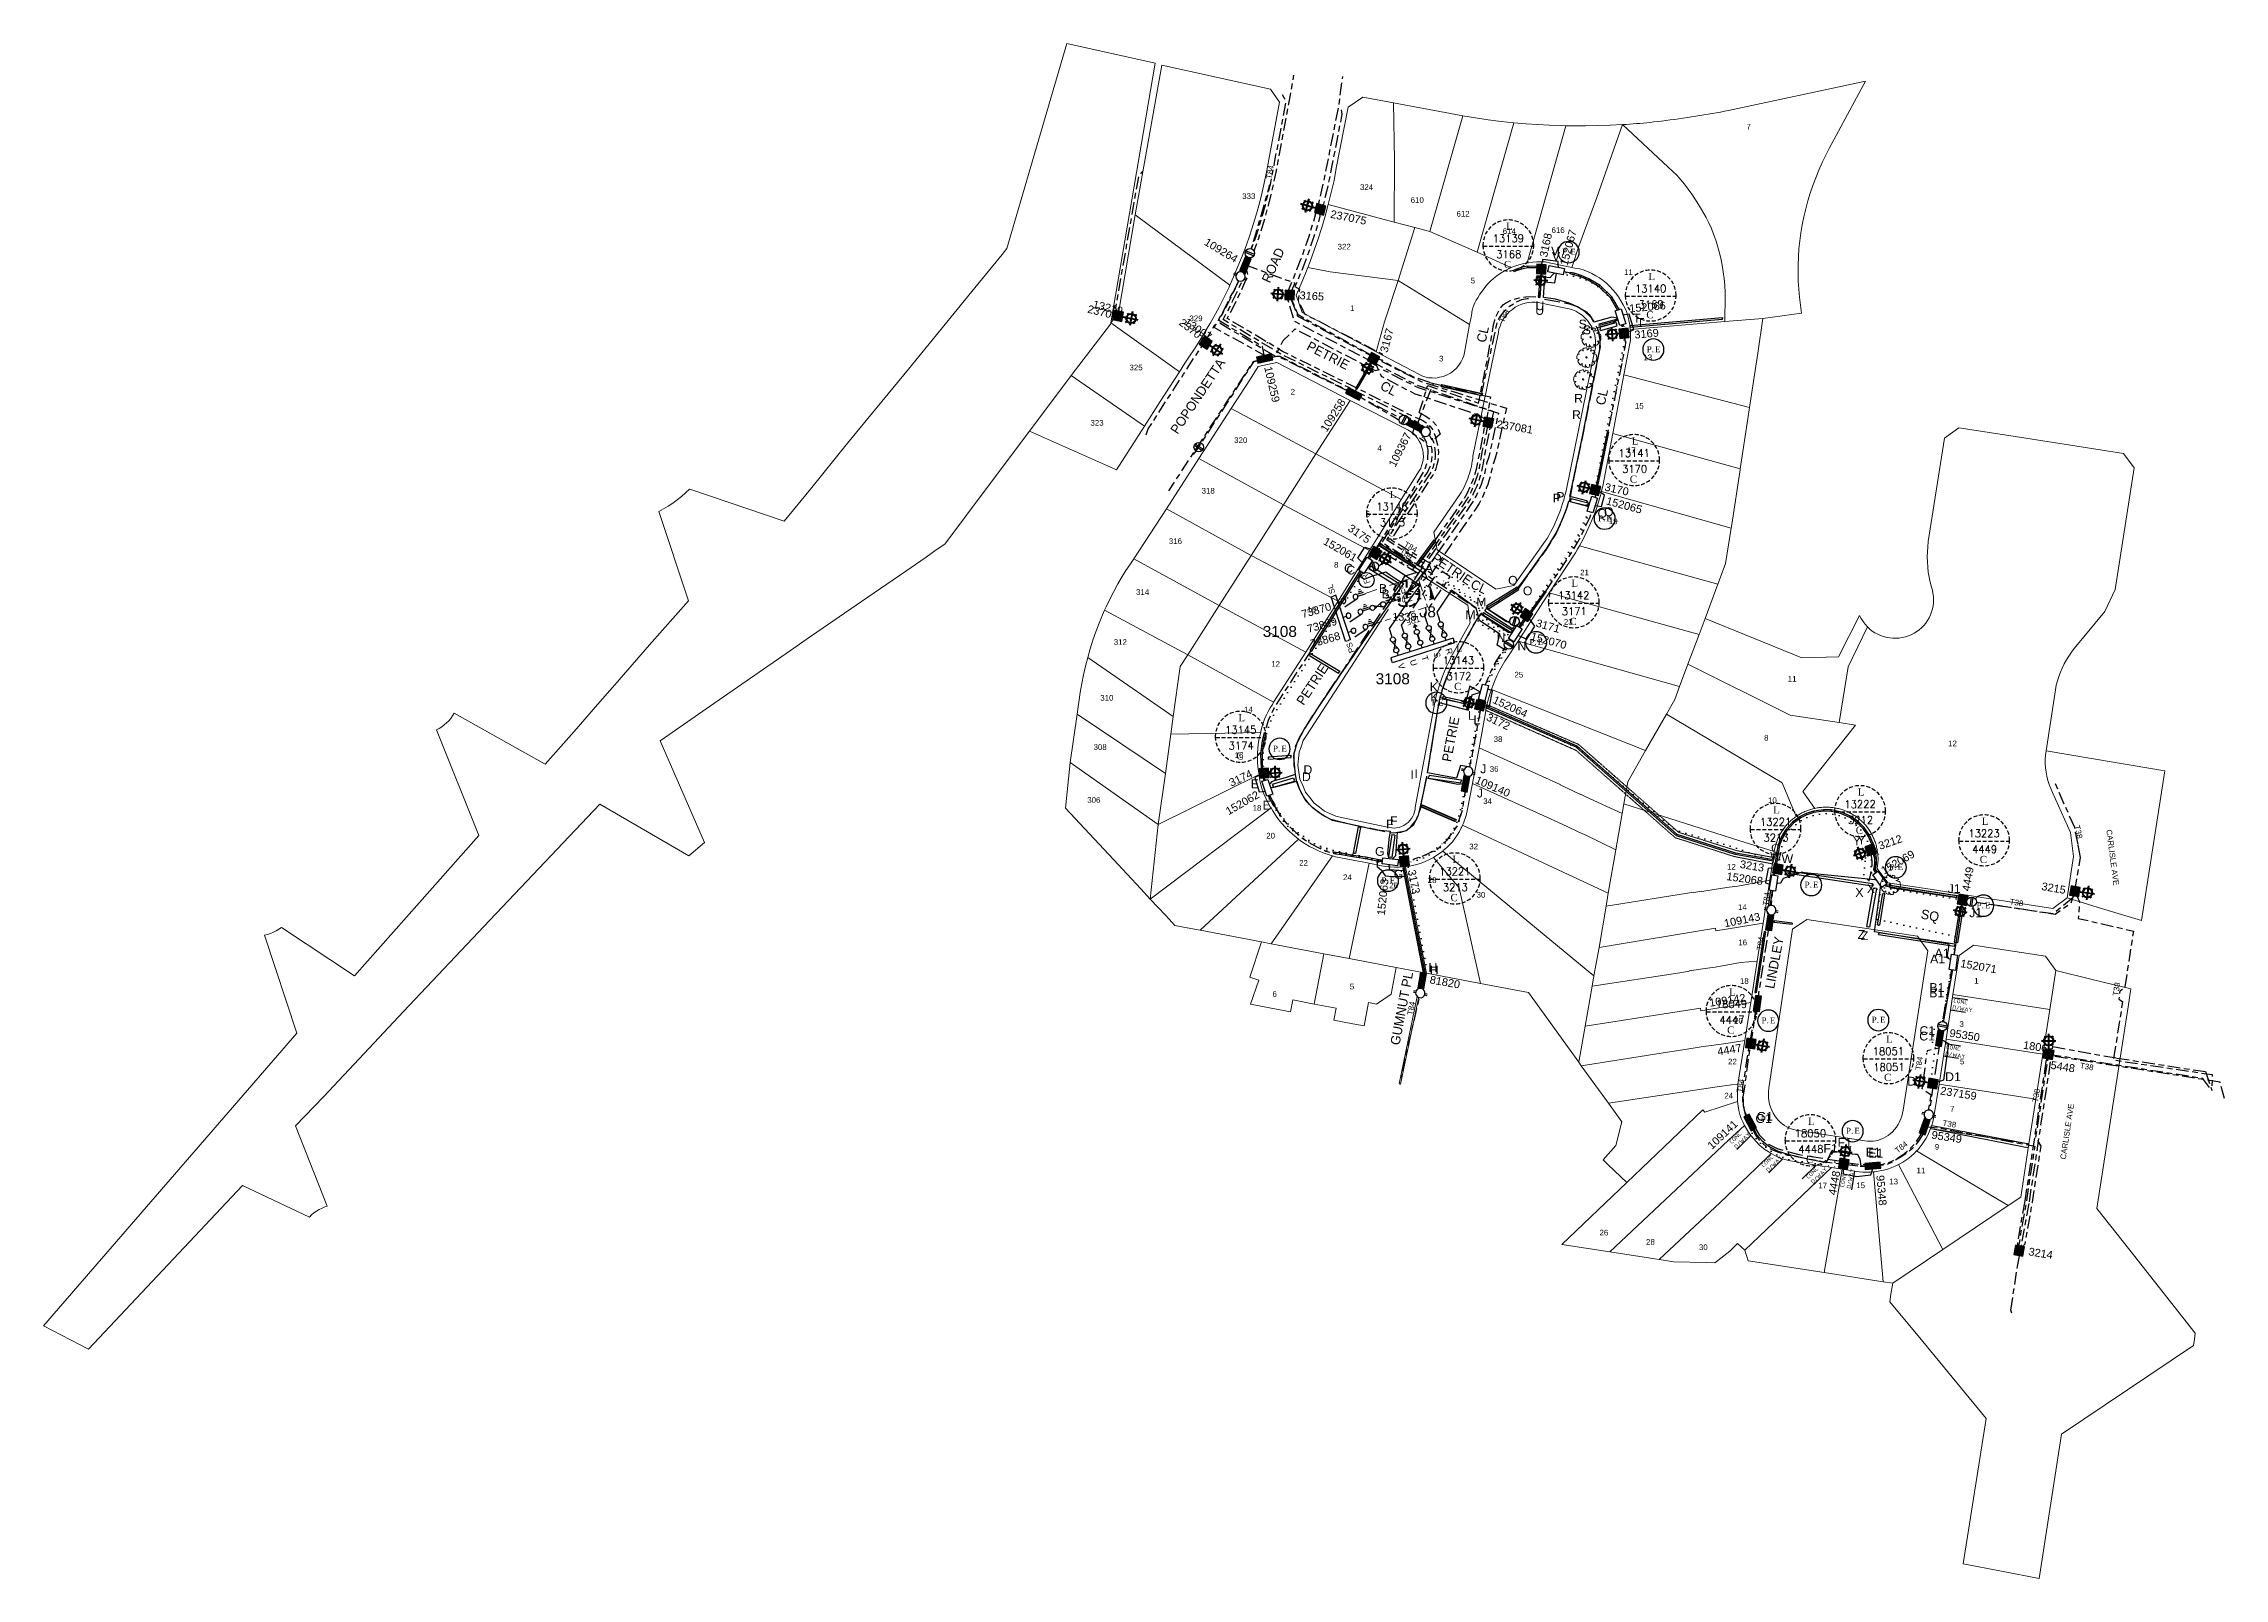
# Model space of a CAD drawing. Header units: metres. Extents: x -1 to 596445, y -2 to 12531291.
# Drawn here: x 297608 to 298302, y 6265264 to 6265753 of the extents above; entities that cross this region are included whole.
import ezdxf
from ezdxf.enums import TextEntityAlignment as Align

# ---------------------------------------------------------------- set-up
doc = ezdxf.new("R2010")
doc.units = ezdxf.units.M
for name, pattern in [('Cable Exist UG', [8.2, 4, -1.2, 1.8, -1.2]), ('Cable Remove', [2, 0, -2]), ('Dash', [5, 3, -2]), ('DASHED', [0.75, 0.5, -0.25]), ('HIDDEN', [0.375, 0.25, -0.125]), ('HIDDEN2', [0.1875, 0.125, -0.0625]), ('IE Trench LV', [6.5, 5, -1.5]), ('IECLCHAINA', [8.2, 4, -1.2, 1.8, -1.2])]:
    doc.linetypes.add(name, pattern=pattern)
doc.layers.get('0').update_dxf_attribs({"color": 6})
for name, color, linetype in [('_User_HV_Exist', 7, 'Continuous'), ('_User_LV_Exist', 7, 'Continuous'), ('Duct_SP_NEW', 2, 'Continuous'), ('Equip_HV_EXT', 7, 'Continuous'), ('Equip_LV_EXT', 7, 'Continuous'), ('Equip_LV_NEW', 2, 'Continuous'), ('Equip_SL_EXT', 7, 'Continuous'), ('Equip_SP_SL_EXT', 7, 'Continuous'), ('GIS_ERRORS', 1, 'DASHED'), ('Mains_HV_EXT', 7, 'Continuous'), ('Mains_LV_EXT', 7, 'Continuous'), ('Mains_LV_NEW_T84', 2, 'Continuous'), ('Mains_SL_EXT', 7, 'Continuous'), ('Notes', 7, 'Continuous'), ('Notes_HV_MISC', 7, 'Continuous'), ('Notes_LV_MISC', 7, 'Continuous'), ('Notes_SL_MISC', 7, 'Continuous'), ('Notes_SP_MISC', 7, 'Continuous'), ('Sub_LV_EXT', 7, 'Continuous'), ('Sub_SP_EXT', 7, 'Continuous'), ('SupportsUG_SP_LV_EXT', 7, 'Continuous'), ('SupportsUG_SP_LV_NEW', 2, 'Continuous'), ('SupportsUG_SP_LV_SL_EXT', 7, 'Continuous'), ('Trench_SP_NEW', 2, 'Continuous'), ('UG_Details_SP_MISC', 7, 'Continuous')]:
    doc.layers.add(name, color=color, linetype=linetype)
for name, color, linetype, lineweight in [('Cadastre Land Parcels_SP_EXT', 9, 'Continuous', 5), ('Cadastre Other Property_SP_EXT', 9, 'HIDDEN', 5), ('Cadastre Roads_SP_EXT', 9, 'Continuous', 5)]:
    doc.layers.add(name, color=color, linetype=linetype, lineweight=lineweight)
doc.styles.add('AR12', font='Simplex')
doc.styles.add('ARIAL', font='arial.ttf', dxfattribs={"height": 2})
doc.styles.add('COLUMN_LABEL', font='arial.ttf')
doc.styles.add('iecARIAL', font='arial.ttf', dxfattribs={"height": 2})
doc.styles.add('iecISOCP', font='isocp.shx')
doc.styles.add('iecNAME', font='times.ttf')
doc.styles.add('IECSYMBOL1', font='isocp.shx')
doc.styles.add('IESYMBOL1', font='isocp.shx')
doc.styles.add('ITALICT', font='ITALICT')
doc.styles.add('POLE_LABEL', font='arial.ttf')
doc.styles.add('SLCP_LABEL', font='arial.ttf', dxfattribs={"height": 3.5})
doc.styles.get("Standard").update_dxf_attribs({"font": 'arial.ttf'})
doc.styles.add('SWG_LABEL', font='arial.ttf')
doc.styles.add('SWITCH_LABEL', font='arial.ttf', dxfattribs={"height": 2.5})
doc.linetypes.add('Cable New UG', pattern='A,7,-0.25,["x",Standard,S=2,R=0,X=0.2,Y=-0.8],-2.1', length=9.35)
doc.linetypes.add('Cable V', pattern='A,7.2,-0.45,["V",Standard,S=1.5,R=0,X=0,Y=-0.7],-1.8', length=9.45)
doc.linetypes.add('Cable W', pattern='A,7.2,-0.3,["W",Standard,S=2.2,R=0,X=-0.15,Y=-1],-2.9', length=10.4)

msp = doc.modelspace()

# ---------------------------------------------------------------- texts
at = {"layer": 'Cadastre Land Parcels_SP_EXT'}
for s, p in [('7', (298149.96, 6265725.23)), ('324', (298026.97, 6265705.99)), ('333', (297989.5, 6265703.13)), ('610', (298043.11, 6265701.87)), ('612', (298057.68, 6265697.52)), ('614', (298072.4, 6265691.98)), ('616', (298087.92, 6265692.29)), ('322', (298019.86, 6265687.04)), ('11', (298111.01, 6265678.91)), ('5', (298062.2, 6265676.25)), ('329', (297972.7, 6265664.22)), ('1', (298023.83, 6265667.48)), ('3', (298052.13, 6265651.4)), ('13', (298117.14, 6265651.81)), ('325', (297953.62, 6265648.59)), ('2', (298004.92, 6265640.87)), ('15', (298114.45, 6265636.34)), ('323', (297941.21, 6265630.96)), ('320', (297986.94, 6265625.45)), ('4', (298032.54, 6265622.92)), ('17', (298111.92, 6265622.22)), ('318', (297976.57, 6265609.34)), ('6', (298028.8, 6265601.99)), ('19', (298106.16, 6265599.61)), ('316', (297966.14, 6265593.29)), ('8', (298018.72, 6265585.76)), ('21', (298097.02, 6265583.31)), ('314', (297955.72, 6265577.11)), ('10', (298010.19, 6265571.55)), ('23', (298091.86, 6265567.61)), ('312', (297948.63, 6265561.2)), ('12', (297998.74, 6265554.2)), ('25', (298076.13, 6265550.8)), ('11', (298163.1, 6265549.45)), ('310', (297944.34, 6265543.43)), ('14', (297990.09, 6265539.7)), ('308', (297942.2, 6265527.75)), ('38', (298069.51, 6265530.31)), ('8', (298155.57, 6265530.71)), ('12', (298214.12, 6265528.92)), ('16', (297987.09, 6265525.17)), ('36', (298068.26, 6265520.77)), ('306', (297940.19, 6265510.92)), ('18', (297992.81, 6265508.37)), ('34', (298066.18, 6265510.54)), ('10', (298156.82, 6265510.82)), ('20', (297997.15, 6265499.55)), ('22', (298007.61, 6265490.88)), ('32', (298061.75, 6265496.11)), ('24', (298021.59, 6265486.29)), ('26', (298036.3, 6265483.71)), ('28', (298048.54, 6265485.37)), ('12', (298143.76, 6265489.63)), ('30', (298064.07, 6265480.74)), ('14', (298147.27, 6265476.79)), ('16', (298147.35, 6265465.57)), ('6', (297999.13, 6265449.15)), ('5', (298023.75, 6265451.51)), ('18', (298147.88, 6265453.28)), ('1', (298222.41, 6265453.38)), ('20', (298146.01, 6265440.64)), ('3', (298217.71, 6265439.6)), ('22', (298144.1, 6265427.64)), ('5', (298217.88, 6265427.66)), ('24', (298142.91, 6265416.8)), ('7', (298214.74, 6265412.65)), ('9', (298209.88, 6265400.51)), ('17', (298172.79, 6265388.19)), ('15', (298184.9, 6265388.25)), ('13', (298195.38, 6265389.47)), ('11', (298204.06, 6265392.95)), ('26', (298103.2, 6265373.2)), ('28', (298118, 6265370.23)), ('30', (298134.83, 6265368.54))]:
    msp.add_text(s, height=1.8, dxfattribs=at).set_placement(p)
at = {"layer": 'Cadastre Roads_SP_EXT'}
for rotation, p in [(277.44119, (298264.44, 6265502.29)), (81.4174, (298251.53, 6265397.29))]:
    msp.add_text('CARLISLE AVE', height=1.8, rotation=rotation, dxfattribs=at).set_placement(p)
at = {"layer": 'Equip_LV_EXT', "char_height": 2, "width": 1.1319, "attachment_point": 1, "rotation": 287.57784, "style": 'iecARIAL'}
for s, insert in [('V', (298040.86, 6265555.57)), ('U', (298044.7, 6265556.79)), ('T', (298048.33, 6265558.02)), ('S', (298052.18, 6265559.15)), ('R', (298056.02, 6265560.38))]:
    msp.add_mtext(s, dxfattribs=dict(at, insert=insert))
at = {"layer": 'Mains_LV_EXT'}
for s, rotation, p in [('T84', 79.73744, (297998.82, 6265709.37)), ('T84', 67.64689, (298072.79, 6265663.56)), ('T84', 330.73884, (298039.45, 6265590.47)), ('T84', 330.73884, (298040.78, 6265592.62)), ('T38', 283.28343, (298254.22, 6265503.57)), ('T38', 350.68766, (298233.6, 6265478.63)), ('T84', 81.3767, (298154.96, 6265463.82)), ('T38', 80.20087, (298268.21, 6265449.33)), ('T84', 81.89929, (298205.47, 6265425.71)), ('T38', 349.67224, (298255.95, 6265426.48)), ('T84', 81.3767, (298148.53, 6265418.6)), ('T38', 79.85463, (298242.66, 6265415.47)), ('T38', 351.08081, (298212.25, 6265408.15)), ('T84', 38.44892, (298198.07, 6265399.25))]:
    msp.add_text(s, height=1.8, rotation=rotation, dxfattribs=at).set_placement(p)
at = {"layer": 'Notes', "char_height": 3, "attachment_point": 5, "style": 'ITALICT'}
for s, insert, rotation in [('{\\fStylus BT|b0|i0|c0|p34; ROAD             }', (297999.12, 6265681.52), 65.76329), ('{\\fStylus BT|b0|i0|c0|p34; CL            }', (298065.93, 6265659.5), 77.54744), ('{\\fStylus BT|b0|i0|c0|p34;PETRIE             }', (298016.84, 6265653.3), 332.69992), ('{\\fStylus BT|b0|i0|c0|p34; CL            }', (298035.59, 6265643.08), 332.69992), ('{\\fStylus BT|b0|i0|c0|p34; CL            }', (298103.84, 6265639.53), 77.54744), ('{\\fStylus BT|b0|i0|c0|p34; CL            }', (298064.32, 6265579.94), 334.37664), ('{\\fStylus BT|b0|i0|c0|p34;PETRIE             }', (298011.78, 6265548.59), 56.53866), ('{\\fStylus BT|b0|i0|c0|p34;PETRIE             }', (298055.83, 6265531.16), 79.30445), ('{\\fStylus BT|b0|i0|c0|p34; SQ             }', (298207.75, 6265474.76), 349.30445), ('{\\fStylus BT|b0|i0|c0|p34;LINDLEY            }', (298158.81, 6265460.04), 79.30445)]:
    msp.add_mtext(s, dxfattribs=dict(at, insert=insert, rotation=rotation))
at = {"layer": 'Notes_HV_MISC', "color": 2, "linetype": 'Cable Exist UG', "insert": (297996.03, 6265567.21), "char_height": 3.5, "attachment_point": 1, "style": 'iecARIAL'}
msp.add_mtext_dynamic_manual_height_columns('3108', width=29.336, gutter_width=10, heights=[0], dxfattribs=at)
at = {"layer": 'Notes_LV_MISC', "color": 2, "linetype": 'Cable New UG', "attachment_point": 1, "style": 'iecARIAL'}
for s, heights, insert, char_height in [('U', [2.8], (298082.81, 6265670.54), 2.8), ('S', [2.8], (298097.85, 6265662.85), 2.8), ('R', [2.8], (298094.45, 6265635.85), 2.8), ('P', [2.8], (298089.46, 6265609.8), 2.8), ('O', [2.8], (298074.11, 6265583.14), 2.8), ('M', [2.8], (298060.5, 6265572.14), 2.8), ('3108', [0], (298031.97, 6265552.15), 3.5), ('K', [2.8], (298049.35, 6265545.98), 2.8), ('D', [2.8], (298008.98, 6265522.84), 2.8), ('I', [2.8], (298044.29, 6265521.58), 2.8), ('F', [2.8], (298035.29, 6265505.57), 2.8), ('Y', [2.8], (298183.79, 6265500.22), 2.8), ('W', [2.8], (298157.48, 6265495.26), 2.8), ('Z', [2.8], (298186.34, 6265469.99), 2.8), ('H', [2.8], (298049.17, 6265459.1), 2.8), ('D1', [2.8], (298201.13, 6265423.7), 2.8), ('G1', [2.8], (298153.2, 6265412.5), 2.8), ('F1', [2.8], (298178.95, 6265404.21), 2.8), ('E1', [2.8], (298187.9, 6265401.09), 2.8)]:
    msp.add_mtext_dynamic_manual_height_columns(s, width=12.8604, gutter_width=10, heights=heights, dxfattribs=dict(at, insert=insert, char_height=char_height))
at = {"layer": 'Notes_SL_MISC', "linetype": 'IECLCHAINA', "lineweight": 0, "style": 'iecNAME'}
for s, height, p in [('L', 2.29, (298073.44, 6265693.27)), ('P.', 1.91, (298091.28, 6265685.34, -29.97)), ('E', 1.91, (298093.94, 6265685.34, -29.97)), ('C', 2.29, (298072.8, 6265681.11)), ('L', 2.29, (298118.73, 6265677.29)), ('C', 2.29, (298118.1, 6265665.13)), ('P.', 1.91, (298118.21, 6265654.33, -29.97)), ('E', 1.91, (298120.87, 6265654.33, -29.97)), ('L', 2.29, (298113.48, 6265624.93)), ('C', 2.29, (298112.84, 6265612.77)), ('L', 2.29, (298036.42, 6265607.9)), ('C', 2.29, (298035.78, 6265595.74)), ('P.', 1.91, (298102.73, 6265600.51, -29.97)), ('E', 1.91, (298105.39, 6265600.51, -29.97)), ('L', 2.29, (298094.26, 6265579.65)), ('C', 2.29, (298093.63, 6265567.49)), ('P.', 1.91, (298080.89, 6265561.14, -29.97)), ('E', 1.91, (298083.55, 6265561.14, -29.97)), ('L', 2.29, (298057.59, 6265558.96)), ('C', 2.29, (298056.95, 6265546.8)), ('P.', 1.91, (298049.79, 6265541.93, -29.97)), ('E', 1.91, (298051.81, 6265541.86, -29.97)), ('L', 2.29, (297988.28, 6265536.85)), ('P.', 1.91, (297999.28, 6265527.22, -29.97)), ('E', 1.91, (298001.95, 6265527.21, -29.97)), ('C', 2.29, (297987.65, 6265524.69)), ('L', 2.29, (298185.36, 6265513.19)), ('L', 2.29, (298158.47, 6265507.54)), ('C', 2.29, (298184.73, 6265501.03)), ('L', 2.29, (298224.83, 6265503.88)), ('L', 2.29, (298056.42, 6265491.75)), ('C', 2.29, (298157.84, 6265495.38)), ('C', 2.29, (298224.2, 6265491.72)), ('P.', 1.91, (298033.77, 6265485.27, -29.97)), ('E', 1.91, (298036.44, 6265485.25, -29.97)), ('P.', 1.91, (298168.45, 6265483.88, -29.97)), ('E', 1.91, (298171.12, 6265483.87, -29.97)), ('P.', 1.91, (298195.34, 6265489.53, -29.97)), ('E', 1.91, (298198.01, 6265489.51, -29.97)), ('C', 2.29, (298055.79, 6265479.59)), ('P.', 1.91, (298223.16, 6265477.31, -29.97)), ('E', 1.91, (298225.83, 6265477.3, -29.97)), ('L', 2.29, (298144.46, 6265449.56)), ('C', 2.29, (298143.82, 6265437.4)), ('P.', 1.91, (298154.75, 6265440.72, -29.97)), ('E', 1.91, (298157.42, 6265440.71, -29.97)), ('P.', 1.91, (298189.79, 6265440.9, -29.97)), ('E', 1.91, (298192.46, 6265440.89, -29.97)), ('L', 2.29, (298194.38, 6265434.53)), ('C', 2.29, (298193.74, 6265422.36)), ('L', 2.29, (298169.57, 6265408.4)), ('P.', 1.91, (298181.61, 6265405.55, -29.97)), ('E', 1.91, (298184.28, 6265405.54, -29.97)), ('C', 2.29, (298168.93, 6265396.24))]:
    msp.add_text(s, height=height, rotation=0.41928, dxfattribs=at).set_placement(p)
at = {"layer": 'Notes_SL_MISC', "lineweight": 0, "style": 'AR12', "width": 0.948629}
for s, p in [('13139', (298074.19, 6265688.6, 35.97)), ('3168', (298074.34, 6265683.56, 35.97)), ('13140', (298119.48, 6265672.63, 35.97)), ('3169', (298119.64, 6265667.59, 35.97)), ('13141', (298114.23, 6265620.26, 35.97)), ('3170', (298114.38, 6265615.22, 35.97)), ('13146', (298037.17, 6265603.24, 35.97)), ('3175', (298037.32, 6265598.2, 35.97)), ('13142', (298095.01, 6265574.98, 35.97)), ('3171', (298095.16, 6265569.94, 35.97)), ('13143', (298058.34, 6265554.3, 35.97)), ('3172', (298058.49, 6265549.25, 35.97)), ('13145', (297989.03, 6265532.19, 35.97)), ('3174', (297989.18, 6265527.15, 35.97)), ('13222', (298186.11, 6265508.52, 35.97)), ('3212', (298186.27, 6265503.48, 35.97)), ('13221', (298159.22, 6265502.88, 35.97)), ('3213', (298159.37, 6265497.84, 35.97)), ('13223', (298225.58, 6265499.22, 35.97)), ('4449', (298225.74, 6265494.17, 35.97)), ('13221', (298057.17, 6265487.09, 35.97)), ('3213', (298057.32, 6265482.05, 35.97)), ('18049', (298145.21, 6265444.89, 35.97)), ('4447', (298145.36, 6265439.85, 35.97)), ('18051', (298195.13, 6265429.86, 35.97)), ('18051', (298195.28, 6265424.82, 35.97)), ('18050', (298170.32, 6265403.74, 35.97)), ('4448', (298170.47, 6265398.7, 35.97))]:
    msp.add_text(s, height=2.454, rotation=0.39044, dxfattribs=at).set_placement(p, align=Align.BOTTOM_CENTER)
at = {"layer": 'Notes_SP_MISC', "color": 2, "linetype": 'Cable New UG', "char_height": 2.8, "attachment_point": 1, "style": 'iecARIAL'}
for s, insert in [('U', (298082.75, 6265669.05)), ('S', (298096.55, 6265664.7)), ('R', (298095.12, 6265641.08)), ('P', (298088.32, 6265609.35)), ('M', (298063.95, 6265576.26)), ('O', (298078.81, 6265579.78)), ('K', (298049.16, 6265549.23)), ('D', (298008.5, 6265520.61)), ('I', (298043.04, 6265521.24)), ('F', (298036.57, 6265506.61)), ('Z', (298185.34, 6265470.41)), ('H', (298048.76, 6265459.9)), ('B1', (298208.09, 6265451.78)), ('D1', (298213.17, 6265425.11)), ('G1', (298152.81, 6265411.81)), ('F1', (298174.46, 6265402.32)), ('E1', (298188.7, 6265400.79))]:
    msp.add_mtext_dynamic_manual_height_columns(s, width=12.8604, gutter_width=10, heights=[2.8], dxfattribs=dict(at, insert=insert))
at = {"layer": 'Notes_SP_MISC', "color": 7, "char_height": 1.3, "width": 98.3178, "attachment_point": 4, "style": 'IECSYMBOL1'}
for insert, rotation in [((298213.36, 6265432.21), 351.03168), ((298145.57, 6265401.91), 44.63998), ((298155.71, 6265394.46), 44.63998), ((298169.99, 6265390.77), 44.63998), ((298181.36, 6265388.32), 78.81416)]:
    msp.add_mtext('CONC\\PD/WAY', dxfattribs=dict(at, insert=insert, rotation=rotation))

# ---------------------------------------------------------------- blocks, each defined once
blk = doc.blocks.new('*U198')
for points in [[(0, 0), (-4.23, 0.72), (-3.12, -2.95)], [(0, 0), (3.12, 2.95), (4.23, -0.72)]]:
    blk.add_hatch(color=256).paths.add_polyline_path(points)
for p, q in [((-4.23, 0.72), (4.23, -0.72)), ((3.12, 2.95), (-3.12, -2.95))]:
    blk.add_line(p, q)
blk.add_lwpolyline([(-3.12, -2.95), (4.23, -0.72), (3.12, 2.95), (-4.23, 0.72)], close=True)
for tag, height, flags, p in [('STREET_CODE', 0.2, 9, (1.5, 0)), ('ASSET_NUM', 3.5, 8, (2, 2)), ('CONSTRUCTED_VOLTAGE', 0.2, 9, (1.5, -0.2)), ('OPERATING_VOLTAGE', 0.2, 9, (1.5, -0.6)), ('ORIENTATION', 0.2, 9, (1.5, -0.8)), ('OWNED_BY', 0.2, 9, (1.5, -1)), ('OPERATED_BY', 0.2, 9, (1.5, -1.2)), ('SECONDARY_VOLTAGE', 0.2, 9, (1.5, -1.6)), ('STATE', 0.2, 9, (1.5, -1.8)), ('SUBSTATION_TYPE', 0.2, 9, (1.5, -2.2)), ('STREETNAME', 0.2, 9, (1.5, -3)), ('SUBURB', 0.2, 9, (1.5, -3.2)), ('Z', 0.2, 1, (1.5, -3.6)), ('NO_PHASES', 0.2, 9, (1.5, -0.4)), ('MAINTAINED_BY', 0.2, 9, (1.5, -1.4)), ('PARENT', 0.2, 9, (1.5, -2)), ('USAGE', 0.2, 9, (1.5, -2.4)), ('LEGEND', 0.2, 9, (1.5, -2.6)), ('LOCATION', 0.2, 9, (1.5, -2.8)), ('NOTES', 0.2, 9, (1.5, -3.4))]:
    blk.add_attdef(tag, text='', height=height, dxfattribs=dict(flags=flags)).set_placement(p, align=Align.MIDDLE_LEFT)
blk = doc.blocks.new('COLUMN_EXT')
blk.add_hatch(color=256).paths.add_polyline_path([(-1.49, 1.48), (-1.49, -1.49), (1.48, -1.49), (1.48, 1.48)])
blk.add_lwpolyline([(-1.49, -1.49), (1.48, -1.49), (1.48, 1.48), (-1.49, 1.48)], close=True)
for tag, height, style, flags, p in [('STRUCTURE_PLANT_NUMBER', 0.2, 'POLE_LABEL', 9, (1.81, 0.03)), ('ASSET_NUM', 2.5, 'COLUMN_LABEL', 8, (2, 2)), ('STREET_CODE', 0.2, 'COLUMN_LABEL', 9, (1.81, -0.2))]:
    blk.add_attdef(tag, text='', height=height, dxfattribs=dict(style=style, flags=flags)).set_placement(p, align=Align.MIDDLE_LEFT)
at = {"flags": 1}
blk.add_attdef('Z', (1.81, -2.35), '', height=0.2, dxfattribs=at)
at = {"flags": 9}
for tag, p in [('COLUMN_TYPE', (1.81, -0.4)), ('OWNED_BY', (1.81, -0.6)), ('STATE', (1.81, -0.8)), ('USAGE', (1.81, -1)), ('STREETNAME', (1.81, -1.6)), ('SUBURB', (1.81, -1.8)), ('LEGEND', (1.81, -1.2)), ('LOCATION', (1.81, -1.4)), ('NOTES', (1.81, -2))]:
    blk.add_attdef(tag, text='', height=0.2, dxfattribs=at).set_placement(p, align=Align.MIDDLE_LEFT)
blk = doc.blocks.new('PILLAR_EXT')
blk.add_hatch(color=256).paths.add_polyline_path([(-2.475, 0.99), (-2.475, -0.99), (2.475, -0.99), (2.475, 0.99)])
blk.add_lwpolyline([(-2.475, -0.99), (2.475, -0.99), (2.475, 0.99), (-2.475, 0.99)], close=True)
for tag, p, flags in [('OWNED_BY', (0, -0.2), 9), ('STATE', (0, -0.4), 9), ('SUPPORT_TYPE', (0, -0.6), 9), ('STREETNAME', (0, -1.8), 9), ('SUBURB', (0, -2), 1), ('USAGE', (0, -0.8), 9), ('LEGEND', (0, -1), 9), ('LOCATION', (0, -1.2), 9), ('NOTES', (0, -1.4), 9), ('PARENT', (0, -1.6), 9)]:
    blk.add_attdef(tag, p, '', height=0.2, dxfattribs=dict(flags=flags))
at = {"style": 'iecARIAL', "flags": 8}
blk.add_attdef('ASSET_NUM', (1.5, 3.5), '', height=2.5, dxfattribs=at)
blk = doc.blocks.new('*U194')
at = {"lineweight": 40}
for p, q in [((0, 0), (2.25, -0.41)), ((2.55, 1.02), (2.87, 0.56)), ((4.13, 1.54), (3.33, -2.89)), ((5.42, 0.5), (4.96, 0.18)), ((1.51, -0.27), (5.94, -1.07)), ((2.03, -1.85), (2.5, -1.53)), ((4.9, -2.37), (4.58, -1.9))]:
    blk.add_line(p, q, dxfattribs=at)
blk.add_circle((3.73, -0.67), 1.5, dxfattribs=at)
at = {"style": 'iecARIAL', "flags": 8}
blk.add_attdef('ASSET_NUM', (1.5, 1.5), '', height=2.5, dxfattribs=at)
for tag, p, height, flags in [('OPERATING_VOLTAGE', (0.98, -1.65), 0.2, 9), ('ORIENTATION', (0.98, -1.85), 0.2, 9), ('OWNED_BY', (0.98, -2.05), 0.2, 9), ('STATE', (0.98, -2.25), 0.2, 9), ('CONSTRUCTED_VOLTAGE', (0.98, -0.65), 0.2, 9), ('CONTROL_TYPE', (0.98, -0.85), 0.2, 9), ('LANTERN_PURPOSE', (0.98, -1.05), 0.2, 9), ('LANTERN_TYPE', (0.98, -1.25), 0.2, 9), ('NO_PHASES', (0.98, -1.45), 0.2, 9), ('USAGE', (0.98, -2.45), 0.2, 9), ('CEXIST', (0.98, -2.65), 0.2, 9), ('CNEW', (0.98, -2.85), 0.2, 9), ('CNUMBER', (0.98, -3.05), 0.2, 9), ('CREMOVE', (0.98, -3.25), 0.2, 9), ('CREPLACE', (0.98, -3.45), 0.2, 9), ('LKINGHEIGHT', (0.98, -3.65), 0.2, 9), ('LBRACKET', (0.98, -3.85), 0.2, 9), ('LBRACKETVOCAB', (0.98, -4.05), 0.2, 9), ('LCATEGORY', (0.98, -4.25), 0.2, 9), ('LCHARGE1', (0.98, -4.45), 0.2, 9), ('LCHARGE1PERCENT', (0.98, -4.65), 0.2, 9), ('LCHARGE2', (0.98, -4.85), 0.2, 9), ('LCHARGE2PERCENT', (0.98, -5.05), 0.2, 9), ('LCHARGE3', (0.98, -5.25), 0.2, 9), ('LCHARGE3PERCENT', (0.98, -5.45), 0.2, 9), ('LEXIST', (0.98, -5.65), 0.2, 9), ('LLAMP', (0.98, -5.85), 0.2, 9), ('LLAMPVOCAB', (0.98, -6.05), 0.2, 9), ('LMAST', (0.98, -6.25), 0.2, 9), ('LMASTVOCAB', (0.98, -6.45), 0.2, 9), ('LNEW', (0.98, -6.65), 0.2, 9), ('LANTNUMBER', (0.98, -6.85), 0.2, 9), ('LNUMBER', (2.18, -3.25), 2.5, 8), ('STREETNAME', (0.98, -9.25), 0.2, 9), ('SUBURB', (0.98, -9.45), 0.2, 1), ('LOUTREACH', (0.98, -7.25), 0.2, 9), ('LOUTREACHVOCAB', (0.98, -7.45), 0.2, 9), ('LRATECODE', (0.98, -7.65), 0.2, 9), ('LREMOVE', (0.98, -7.85), 0.2, 9), ('LREPLACE', (0.98, -8.05), 0.2, 9), ('LTYPE', (0.98, -8.25), 0.2, 9), ('LTYPEVOCAB', (0.98, -8.45), 0.2, 9), ('LEGEND', (0.98, -8.65), 0.2, 9), ('LOCATION', (0.98, -8.85), 0.2, 9), ('NOTES', (0.98, -9.05), 0.2, 9)]:
    blk.add_attdef(tag, p, '', height=height, dxfattribs=dict(flags=flags))
blk = doc.blocks.new('*U193')
at = {"lineweight": 40}
for p, q in [((-1.74, 4.17), (2.73, 3.6)), ((-1.14, 2.62), (-0.69, 2.97)), ((-0.77, 5.52), (-0.42, 5.07)), ((0, 0), (0.31, 2.4)), ((0.21, 1.65), (0.78, 6.12)), ((1.76, 2.25), (1.41, 2.7)), ((2.13, 5.15), (1.68, 4.8))]:
    blk.add_line(p, q, dxfattribs=at)
blk.add_circle((0.5, 3.89), 1.5, dxfattribs=at)
at = {"style": 'iecARIAL', "flags": 8}
blk.add_attdef('ASSET_NUM', (1.5, 1.5), '', height=2.5, dxfattribs=at)
for tag, p, height, flags in [('OPERATING_VOLTAGE', (0.98, -1.65), 0.2, 9), ('ORIENTATION', (0.98, -1.85), 0.2, 9), ('OWNED_BY', (0.98, -2.05), 0.2, 9), ('STATE', (0.98, -2.25), 0.2, 9), ('CONSTRUCTED_VOLTAGE', (0.98, -0.65), 0.2, 9), ('CONTROL_TYPE', (0.98, -0.85), 0.2, 9), ('LANTERN_PURPOSE', (0.98, -1.05), 0.2, 9), ('LANTERN_TYPE', (0.98, -1.25), 0.2, 9), ('NO_PHASES', (0.98, -1.45), 0.2, 9), ('USAGE', (0.98, -2.45), 0.2, 9), ('CEXIST', (0.98, -2.65), 0.2, 9), ('CNEW', (0.98, -2.85), 0.2, 9), ('CNUMBER', (0.98, -3.05), 0.2, 9), ('CREMOVE', (0.98, -3.25), 0.2, 9), ('CREPLACE', (0.98, -3.45), 0.2, 9), ('LKINGHEIGHT', (0.98, -3.65), 0.2, 9), ('LBRACKET', (0.98, -3.85), 0.2, 9), ('LBRACKETVOCAB', (0.98, -4.05), 0.2, 9), ('LCATEGORY', (0.98, -4.25), 0.2, 9), ('LCHARGE1', (0.98, -4.45), 0.2, 9), ('LCHARGE1PERCENT', (0.98, -4.65), 0.2, 9), ('LCHARGE2', (0.98, -4.85), 0.2, 9), ('LCHARGE2PERCENT', (0.98, -5.05), 0.2, 9), ('LCHARGE3', (0.98, -5.25), 0.2, 9), ('LCHARGE3PERCENT', (0.98, -5.45), 0.2, 9), ('LEXIST', (0.98, -5.65), 0.2, 9), ('LLAMP', (0.98, -5.85), 0.2, 9), ('LLAMPVOCAB', (0.98, -6.05), 0.2, 9), ('LMAST', (0.98, -6.25), 0.2, 9), ('LMASTVOCAB', (0.98, -6.45), 0.2, 9), ('LNEW', (0.98, -6.65), 0.2, 9), ('LANTNUMBER', (0.98, -6.85), 0.2, 9), ('LNUMBER', (2.18, -3.25), 2.5, 8), ('STREETNAME', (0.98, -9.25), 0.2, 9), ('SUBURB', (0.98, -9.45), 0.2, 1), ('LOUTREACH', (0.98, -7.25), 0.2, 9), ('LOUTREACHVOCAB', (0.98, -7.45), 0.2, 9), ('LRATECODE', (0.98, -7.65), 0.2, 9), ('LREMOVE', (0.98, -7.85), 0.2, 9), ('LREPLACE', (0.98, -8.05), 0.2, 9), ('LTYPE', (0.98, -8.25), 0.2, 9), ('LTYPEVOCAB', (0.98, -8.45), 0.2, 9), ('LEGEND', (0.98, -8.65), 0.2, 9), ('LOCATION', (0.98, -8.85), 0.2, 9), ('NOTES', (0.98, -9.05), 0.2, 9)]:
    blk.add_attdef(tag, p, '', height=height, dxfattribs=dict(flags=flags))
blk = doc.blocks.new('*U183')
at = {"lineweight": 40}
for p, q in [((-1.46, 0.11), (-5.95, 0.46)), ((-5.04, 1.86), (-4.68, 1.43)), ((-3.88, -1.96), (-3.53, 2.53)), ((-2.14, 1.63), (-2.56, 1.26)), ((0, 0), (-2.21, 0.17)), ((-5.27, -1.05), (-4.84, -0.69)), ((-2.36, -1.28), (-2.73, -0.85))]:
    blk.add_line(p, q, dxfattribs=at)
blk.add_circle((-3.7, 0.29), 1.5, dxfattribs=at)
at = {"style": 'iecARIAL', "flags": 8}
blk.add_attdef('ASSET_NUM', (1.5, 1.5), '', height=2.5, dxfattribs=at)
for tag, p, height, flags in [('OPERATING_VOLTAGE', (0.98, -1.65), 0.2, 9), ('ORIENTATION', (0.98, -1.85), 0.2, 9), ('OWNED_BY', (0.98, -2.05), 0.2, 9), ('STATE', (0.98, -2.25), 0.2, 9), ('CONSTRUCTED_VOLTAGE', (0.98, -0.65), 0.2, 9), ('CONTROL_TYPE', (0.98, -0.85), 0.2, 9), ('LANTERN_PURPOSE', (0.98, -1.05), 0.2, 9), ('LANTERN_TYPE', (0.98, -1.25), 0.2, 9), ('NO_PHASES', (0.98, -1.45), 0.2, 9), ('USAGE', (0.98, -2.45), 0.2, 9), ('CEXIST', (0.98, -2.65), 0.2, 9), ('CNEW', (0.98, -2.85), 0.2, 9), ('CNUMBER', (0.98, -3.05), 0.2, 9), ('CREMOVE', (0.98, -3.25), 0.2, 9), ('CREPLACE', (0.98, -3.45), 0.2, 9), ('LKINGHEIGHT', (0.98, -3.65), 0.2, 9), ('LBRACKET', (0.98, -3.85), 0.2, 9), ('LBRACKETVOCAB', (0.98, -4.05), 0.2, 9), ('LCATEGORY', (0.98, -4.25), 0.2, 9), ('LCHARGE1', (0.98, -4.45), 0.2, 9), ('LCHARGE1PERCENT', (0.98, -4.65), 0.2, 9), ('LCHARGE2', (0.98, -4.85), 0.2, 9), ('LCHARGE2PERCENT', (0.98, -5.05), 0.2, 9), ('LCHARGE3', (0.98, -5.25), 0.2, 9), ('LCHARGE3PERCENT', (0.98, -5.45), 0.2, 9), ('LEXIST', (0.98, -5.65), 0.2, 9), ('LLAMP', (0.98, -5.85), 0.2, 9), ('LLAMPVOCAB', (0.98, -6.05), 0.2, 9), ('LMAST', (0.98, -6.25), 0.2, 9), ('LMASTVOCAB', (0.98, -6.45), 0.2, 9), ('LNEW', (0.98, -6.65), 0.2, 9), ('LANTNUMBER', (0.98, -6.85), 0.2, 9), ('LNUMBER', (2.18, -3.25), 2.5, 8), ('STREETNAME', (0.98, -9.25), 0.2, 9), ('SUBURB', (0.98, -9.45), 0.2, 1), ('LOUTREACH', (0.98, -7.25), 0.2, 9), ('LOUTREACHVOCAB', (0.98, -7.45), 0.2, 9), ('LRATECODE', (0.98, -7.65), 0.2, 9), ('LREMOVE', (0.98, -7.85), 0.2, 9), ('LREPLACE', (0.98, -8.05), 0.2, 9), ('LTYPE', (0.98, -8.25), 0.2, 9), ('LTYPEVOCAB', (0.98, -8.45), 0.2, 9), ('LEGEND', (0.98, -8.65), 0.2, 9), ('LOCATION', (0.98, -8.85), 0.2, 9), ('NOTES', (0.98, -9.05), 0.2, 9)]:
    blk.add_attdef(tag, p, '', height=height, dxfattribs=dict(flags=flags))
blk = doc.blocks.new('*U175')
at = {"lineweight": 40}
for p, q in [((0, 0), (-0.12, -2.11)), ((2.04, -3.73), (-2.45, -3.48)), ((-1.75, -4.98), (-1.33, -4.6)), ((-1.58, -2.06), (-1.2, -2.48)), ((-0.08, -1.36), (-0.34, -5.85)), ((1.17, -5.14), (0.79, -4.72)), ((1.33, -2.23), (0.91, -2.61))]:
    blk.add_line(p, q, dxfattribs=at)
blk.add_circle((-0.21, -3.6), 1.5, dxfattribs=at)
at = {"style": 'iecARIAL', "flags": 8}
blk.add_attdef('ASSET_NUM', (1.5, 1.5), '', height=2.5, dxfattribs=at)
for tag, p, height, flags in [('OPERATING_VOLTAGE', (0.98, -1.65), 0.2, 9), ('ORIENTATION', (0.98, -1.85), 0.2, 9), ('OWNED_BY', (0.98, -2.05), 0.2, 9), ('STATE', (0.98, -2.25), 0.2, 9), ('CONSTRUCTED_VOLTAGE', (0.98, -0.65), 0.2, 9), ('CONTROL_TYPE', (0.98, -0.85), 0.2, 9), ('LANTERN_PURPOSE', (0.98, -1.05), 0.2, 9), ('LANTERN_TYPE', (0.98, -1.25), 0.2, 9), ('NO_PHASES', (0.98, -1.45), 0.2, 9), ('USAGE', (0.98, -2.45), 0.2, 9), ('CEXIST', (0.98, -2.65), 0.2, 9), ('CNEW', (0.98, -2.85), 0.2, 9), ('CNUMBER', (0.98, -3.05), 0.2, 9), ('CREMOVE', (0.98, -3.25), 0.2, 9), ('CREPLACE', (0.98, -3.45), 0.2, 9), ('LKINGHEIGHT', (0.98, -3.65), 0.2, 9), ('LBRACKET', (0.98, -3.85), 0.2, 9), ('LBRACKETVOCAB', (0.98, -4.05), 0.2, 9), ('LCATEGORY', (0.98, -4.25), 0.2, 9), ('LCHARGE1', (0.98, -4.45), 0.2, 9), ('LCHARGE1PERCENT', (0.98, -4.65), 0.2, 9), ('LCHARGE2', (0.98, -4.85), 0.2, 9), ('LCHARGE2PERCENT', (0.98, -5.05), 0.2, 9), ('LCHARGE3', (0.98, -5.25), 0.2, 9), ('LCHARGE3PERCENT', (0.98, -5.45), 0.2, 9), ('LEXIST', (0.98, -5.65), 0.2, 9), ('LLAMP', (0.98, -5.85), 0.2, 9), ('LLAMPVOCAB', (0.98, -6.05), 0.2, 9), ('LMAST', (0.98, -6.25), 0.2, 9), ('LMASTVOCAB', (0.98, -6.45), 0.2, 9), ('LNEW', (0.98, -6.65), 0.2, 9), ('LANTNUMBER', (0.98, -6.85), 0.2, 9), ('LNUMBER', (2.18, -3.25), 2.5, 8), ('STREETNAME', (0.98, -9.25), 0.2, 9), ('SUBURB', (0.98, -9.45), 0.2, 1), ('LOUTREACH', (0.98, -7.25), 0.2, 9), ('LOUTREACHVOCAB', (0.98, -7.45), 0.2, 9), ('LRATECODE', (0.98, -7.65), 0.2, 9), ('LREMOVE', (0.98, -7.85), 0.2, 9), ('LREPLACE', (0.98, -8.05), 0.2, 9), ('LTYPE', (0.98, -8.25), 0.2, 9), ('LTYPEVOCAB', (0.98, -8.45), 0.2, 9), ('LEGEND', (0.98, -8.65), 0.2, 9), ('LOCATION', (0.98, -8.85), 0.2, 9), ('NOTES', (0.98, -9.05), 0.2, 9)]:
    blk.add_attdef(tag, p, '', height=height, dxfattribs=dict(flags=flags))
blk = doc.blocks.new('SL_LANTERN_EXT')
at = {"lineweight": 40}
for p, q in [((-2.25, 4.22), (2.25, 4.22)), ((-1.46, 5.68), (-1.06, 5.28)), ((-1.46, 2.76), (-1.06, 3.16)), ((0, 1.97), (0, 6.47)), ((0, 0), (0, 2.72)), ((1.46, 5.68), (1.06, 5.28)), ((1.46, 2.76), (1.06, 3.16))]:
    blk.add_line(p, q, dxfattribs=at)
blk.add_circle((0, 4.22), 1.5, dxfattribs=at)
at = {"style": 'iecARIAL', "flags": 8}
blk.add_attdef('ASSET_NUM', (1.5, 1.5), '', height=2.5, dxfattribs=at)
for tag, p, height, flags in [('OPERATING_VOLTAGE', (0.98, -1.65), 0.2, 9), ('ORIENTATION', (0.98, -1.85), 0.2, 9), ('OWNED_BY', (0.98, -2.05), 0.2, 9), ('STATE', (0.98, -2.25), 0.2, 9), ('CONSTRUCTED_VOLTAGE', (0.98, -0.65), 0.2, 9), ('CONTROL_TYPE', (0.98, -0.85), 0.2, 9), ('LANTERN_PURPOSE', (0.98, -1.05), 0.2, 9), ('LANTERN_TYPE', (0.98, -1.25), 0.2, 9), ('NO_PHASES', (0.98, -1.45), 0.2, 9), ('USAGE', (0.98, -2.45), 0.2, 9), ('CEXIST', (0.98, -2.65), 0.2, 9), ('CNEW', (0.98, -2.85), 0.2, 9), ('CNUMBER', (0.98, -3.05), 0.2, 9), ('CREMOVE', (0.98, -3.25), 0.2, 9), ('CREPLACE', (0.98, -3.45), 0.2, 9), ('LKINGHEIGHT', (0.98, -3.65), 0.2, 9), ('LBRACKET', (0.98, -3.85), 0.2, 9), ('LBRACKETVOCAB', (0.98, -4.05), 0.2, 9), ('LCATEGORY', (0.98, -4.25), 0.2, 9), ('LCHARGE1', (0.98, -4.45), 0.2, 9), ('LCHARGE1PERCENT', (0.98, -4.65), 0.2, 9), ('LCHARGE2', (0.98, -4.85), 0.2, 9), ('LCHARGE2PERCENT', (0.98, -5.05), 0.2, 9), ('LCHARGE3', (0.98, -5.25), 0.2, 9), ('LCHARGE3PERCENT', (0.98, -5.45), 0.2, 9), ('LEXIST', (0.98, -5.65), 0.2, 9), ('LLAMP', (0.98, -5.85), 0.2, 9), ('LLAMPVOCAB', (0.98, -6.05), 0.2, 9), ('LMAST', (0.98, -6.25), 0.2, 9), ('LMASTVOCAB', (0.98, -6.45), 0.2, 9), ('LNEW', (0.98, -6.65), 0.2, 9), ('LANTNUMBER', (0.98, -6.85), 0.2, 9), ('LNUMBER', (2.18, -3.25), 2.5, 8), ('STREETNAME', (0.98, -9.25), 0.2, 9), ('SUBURB', (0.98, -9.45), 0.2, 1), ('LOUTREACH', (0.98, -7.25), 0.2, 9), ('LOUTREACHVOCAB', (0.98, -7.45), 0.2, 9), ('LRATECODE', (0.98, -7.65), 0.2, 9), ('LREMOVE', (0.98, -7.85), 0.2, 9), ('LREPLACE', (0.98, -8.05), 0.2, 9), ('LTYPE', (0.98, -8.25), 0.2, 9), ('LTYPEVOCAB', (0.98, -8.45), 0.2, 9), ('LEGEND', (0.98, -8.65), 0.2, 9), ('LOCATION', (0.98, -8.85), 0.2, 9), ('NOTES', (0.98, -9.05), 0.2, 9)]:
    blk.add_attdef(tag, p, '', height=height, dxfattribs=dict(flags=flags))
blk = doc.blocks.new('*U174')
at = {"lineweight": 40}
for p, q in [((-5.27, 1.04), (-4.84, 0.68)), ((-3.52, -2.54), (-3.88, 1.95)), ((-2.36, 1.27), (-2.73, 0.85)), ((0, 0), (-2.21, -0.18)), ((-1.46, -0.12), (-5.94, -0.47)), ((-5.04, -1.87), (-4.67, -1.44)), ((-2.13, -1.63), (-2.56, -1.27))]:
    blk.add_line(p, q, dxfattribs=at)
blk.add_circle((-3.7, -0.3), 1.5, dxfattribs=at)
at = {"style": 'iecARIAL', "flags": 8}
blk.add_attdef('ASSET_NUM', (1.5, 1.5), '', height=2.5, dxfattribs=at)
for tag, p, height, flags in [('OPERATING_VOLTAGE', (0.98, -1.65), 0.2, 9), ('ORIENTATION', (0.98, -1.85), 0.2, 9), ('OWNED_BY', (0.98, -2.05), 0.2, 9), ('STATE', (0.98, -2.25), 0.2, 9), ('CONSTRUCTED_VOLTAGE', (0.98, -0.65), 0.2, 9), ('CONTROL_TYPE', (0.98, -0.85), 0.2, 9), ('LANTERN_PURPOSE', (0.98, -1.05), 0.2, 9), ('LANTERN_TYPE', (0.98, -1.25), 0.2, 9), ('NO_PHASES', (0.98, -1.45), 0.2, 9), ('USAGE', (0.98, -2.45), 0.2, 9), ('CEXIST', (0.98, -2.65), 0.2, 9), ('CNEW', (0.98, -2.85), 0.2, 9), ('CNUMBER', (0.98, -3.05), 0.2, 9), ('CREMOVE', (0.98, -3.25), 0.2, 9), ('CREPLACE', (0.98, -3.45), 0.2, 9), ('LKINGHEIGHT', (0.98, -3.65), 0.2, 9), ('LBRACKET', (0.98, -3.85), 0.2, 9), ('LBRACKETVOCAB', (0.98, -4.05), 0.2, 9), ('LCATEGORY', (0.98, -4.25), 0.2, 9), ('LCHARGE1', (0.98, -4.45), 0.2, 9), ('LCHARGE1PERCENT', (0.98, -4.65), 0.2, 9), ('LCHARGE2', (0.98, -4.85), 0.2, 9), ('LCHARGE2PERCENT', (0.98, -5.05), 0.2, 9), ('LCHARGE3', (0.98, -5.25), 0.2, 9), ('LCHARGE3PERCENT', (0.98, -5.45), 0.2, 9), ('LEXIST', (0.98, -5.65), 0.2, 9), ('LLAMP', (0.98, -5.85), 0.2, 9), ('LLAMPVOCAB', (0.98, -6.05), 0.2, 9), ('LMAST', (0.98, -6.25), 0.2, 9), ('LMASTVOCAB', (0.98, -6.45), 0.2, 9), ('LNEW', (0.98, -6.65), 0.2, 9), ('LANTNUMBER', (0.98, -6.85), 0.2, 9), ('LNUMBER', (2.18, -3.25), 2.5, 8), ('STREETNAME', (0.98, -9.25), 0.2, 9), ('SUBURB', (0.98, -9.45), 0.2, 1), ('LOUTREACH', (0.98, -7.25), 0.2, 9), ('LOUTREACHVOCAB', (0.98, -7.45), 0.2, 9), ('LRATECODE', (0.98, -7.65), 0.2, 9), ('LREMOVE', (0.98, -7.85), 0.2, 9), ('LREPLACE', (0.98, -8.05), 0.2, 9), ('LTYPE', (0.98, -8.25), 0.2, 9), ('LTYPEVOCAB', (0.98, -8.45), 0.2, 9), ('LEGEND', (0.98, -8.65), 0.2, 9), ('LOCATION', (0.98, -8.85), 0.2, 9), ('NOTES', (0.98, -9.05), 0.2, 9)]:
    blk.add_attdef(tag, p, '', height=height, dxfattribs=dict(flags=flags))
blk = doc.blocks.new('*U173')
at = {"lineweight": 40}
for p, q in [((-1.36, 0.33), (-5.74, 1.37)), ((-5.31, -0.23), (-4.83, 0.06)), ((-4.63, 2.61), (-4.34, 2.13)), ((-4.07, -1.34), (-3.03, 3.04)), ((-1.79, 1.93), (-2.27, 1.63)), ((0, 0), (-2.1, 0.5)), ((-2.47, -0.91), (-2.77, -0.43))]:
    blk.add_line(p, q, dxfattribs=at)
blk.add_circle((-3.55, 0.85), 1.5, dxfattribs=at)
at = {"style": 'iecARIAL', "flags": 8}
blk.add_attdef('ASSET_NUM', (1.5, 1.5), '', height=2.5, dxfattribs=at)
for tag, p, height, flags in [('OPERATING_VOLTAGE', (0.98, -1.65), 0.2, 9), ('ORIENTATION', (0.98, -1.85), 0.2, 9), ('OWNED_BY', (0.98, -2.05), 0.2, 9), ('STATE', (0.98, -2.25), 0.2, 9), ('CONSTRUCTED_VOLTAGE', (0.98, -0.65), 0.2, 9), ('CONTROL_TYPE', (0.98, -0.85), 0.2, 9), ('LANTERN_PURPOSE', (0.98, -1.05), 0.2, 9), ('LANTERN_TYPE', (0.98, -1.25), 0.2, 9), ('NO_PHASES', (0.98, -1.45), 0.2, 9), ('USAGE', (0.98, -2.45), 0.2, 9), ('CEXIST', (0.98, -2.65), 0.2, 9), ('CNEW', (0.98, -2.85), 0.2, 9), ('CNUMBER', (0.98, -3.05), 0.2, 9), ('CREMOVE', (0.98, -3.25), 0.2, 9), ('CREPLACE', (0.98, -3.45), 0.2, 9), ('LKINGHEIGHT', (0.98, -3.65), 0.2, 9), ('LBRACKET', (0.98, -3.85), 0.2, 9), ('LBRACKETVOCAB', (0.98, -4.05), 0.2, 9), ('LCATEGORY', (0.98, -4.25), 0.2, 9), ('LCHARGE1', (0.98, -4.45), 0.2, 9), ('LCHARGE1PERCENT', (0.98, -4.65), 0.2, 9), ('LCHARGE2', (0.98, -4.85), 0.2, 9), ('LCHARGE2PERCENT', (0.98, -5.05), 0.2, 9), ('LCHARGE3', (0.98, -5.25), 0.2, 9), ('LCHARGE3PERCENT', (0.98, -5.45), 0.2, 9), ('LEXIST', (0.98, -5.65), 0.2, 9), ('LLAMP', (0.98, -5.85), 0.2, 9), ('LLAMPVOCAB', (0.98, -6.05), 0.2, 9), ('LMAST', (0.98, -6.25), 0.2, 9), ('LMASTVOCAB', (0.98, -6.45), 0.2, 9), ('LNEW', (0.98, -6.65), 0.2, 9), ('LANTNUMBER', (0.98, -6.85), 0.2, 9), ('LNUMBER', (2.18, -3.25), 2.5, 8), ('STREETNAME', (0.98, -9.25), 0.2, 9), ('SUBURB', (0.98, -9.45), 0.2, 1), ('LOUTREACH', (0.98, -7.25), 0.2, 9), ('LOUTREACHVOCAB', (0.98, -7.45), 0.2, 9), ('LRATECODE', (0.98, -7.65), 0.2, 9), ('LREMOVE', (0.98, -7.85), 0.2, 9), ('LREPLACE', (0.98, -8.05), 0.2, 9), ('LTYPE', (0.98, -8.25), 0.2, 9), ('LTYPEVOCAB', (0.98, -8.45), 0.2, 9), ('LEGEND', (0.98, -8.65), 0.2, 9), ('LOCATION', (0.98, -8.85), 0.2, 9), ('NOTES', (0.98, -9.05), 0.2, 9)]:
    blk.add_attdef(tag, p, '', height=height, dxfattribs=dict(flags=flags))
blk = doc.blocks.new('*U181')
at = {"lineweight": 40}
for p, q in [((0, 0), (1.78, -1.09)), ((4.23, 0.05), (1.88, -3.79)), ((2.57, 0.14), (2.7, -0.41)), ((1.05, -2.35), (1.6, -2.22)), ((1.13, -0.69), (4.97, -3.04)), ((3.54, -3.87), (3.41, -3.32)), ((5.06, -1.38), (4.51, -1.51))]:
    blk.add_line(p, q, dxfattribs=at)
blk.add_circle((3.05, -1.87), 1.5, dxfattribs=at)
at = {"style": 'iecARIAL', "flags": 8}
blk.add_attdef('ASSET_NUM', (1.5, 1.5), '', height=2.5, dxfattribs=at)
for tag, p, height, flags in [('OPERATING_VOLTAGE', (0.98, -1.65), 0.2, 9), ('ORIENTATION', (0.98, -1.85), 0.2, 9), ('OWNED_BY', (0.98, -2.05), 0.2, 9), ('STATE', (0.98, -2.25), 0.2, 9), ('CONSTRUCTED_VOLTAGE', (0.98, -0.65), 0.2, 9), ('CONTROL_TYPE', (0.98, -0.85), 0.2, 9), ('LANTERN_PURPOSE', (0.98, -1.05), 0.2, 9), ('LANTERN_TYPE', (0.98, -1.25), 0.2, 9), ('NO_PHASES', (0.98, -1.45), 0.2, 9), ('USAGE', (0.98, -2.45), 0.2, 9), ('CEXIST', (0.98, -2.65), 0.2, 9), ('CNEW', (0.98, -2.85), 0.2, 9), ('CNUMBER', (0.98, -3.05), 0.2, 9), ('CREMOVE', (0.98, -3.25), 0.2, 9), ('CREPLACE', (0.98, -3.45), 0.2, 9), ('LKINGHEIGHT', (0.98, -3.65), 0.2, 9), ('LBRACKET', (0.98, -3.85), 0.2, 9), ('LBRACKETVOCAB', (0.98, -4.05), 0.2, 9), ('LCATEGORY', (0.98, -4.25), 0.2, 9), ('LCHARGE1', (0.98, -4.45), 0.2, 9), ('LCHARGE1PERCENT', (0.98, -4.65), 0.2, 9), ('LCHARGE2', (0.98, -4.85), 0.2, 9), ('LCHARGE2PERCENT', (0.98, -5.05), 0.2, 9), ('LCHARGE3', (0.98, -5.25), 0.2, 9), ('LCHARGE3PERCENT', (0.98, -5.45), 0.2, 9), ('LEXIST', (0.98, -5.65), 0.2, 9), ('LLAMP', (0.98, -5.85), 0.2, 9), ('LLAMPVOCAB', (0.98, -6.05), 0.2, 9), ('LMAST', (0.98, -6.25), 0.2, 9), ('LMASTVOCAB', (0.98, -6.45), 0.2, 9), ('LNEW', (0.98, -6.65), 0.2, 9), ('LANTNUMBER', (0.98, -6.85), 0.2, 9), ('LNUMBER', (2.18, -3.25), 2.5, 8), ('STREETNAME', (0.98, -9.25), 0.2, 9), ('SUBURB', (0.98, -9.45), 0.2, 1), ('LOUTREACH', (0.98, -7.25), 0.2, 9), ('LOUTREACHVOCAB', (0.98, -7.45), 0.2, 9), ('LRATECODE', (0.98, -7.65), 0.2, 9), ('LREMOVE', (0.98, -7.85), 0.2, 9), ('LREPLACE', (0.98, -8.05), 0.2, 9), ('LTYPE', (0.98, -8.25), 0.2, 9), ('LTYPEVOCAB', (0.98, -8.45), 0.2, 9), ('LEGEND', (0.98, -8.65), 0.2, 9), ('LOCATION', (0.98, -8.85), 0.2, 9), ('NOTES', (0.98, -9.05), 0.2, 9)]:
    blk.add_attdef(tag, p, '', height=height, dxfattribs=dict(flags=flags))
blk = doc.blocks.new('*U182')
at = {"lineweight": 40}
for p, q in [((0, 0), (-1.1, -1.84)), ((-3.87, -3.62), (-3.32, -3.49)), ((0.06, -4.28), (-3.8, -1.97)), ((-0.71, -1.19), (-3.02, -5.05)), ((-2.37, -1.12), (-2.23, -1.67)), ((-1.37, -5.12), (-1.5, -4.58)), ((0.13, -2.62), (-0.41, -2.76))]:
    blk.add_line(p, q, dxfattribs=at)
blk.add_circle((-1.87, -3.12), 1.5, dxfattribs=at)
at = {"style": 'iecARIAL', "flags": 8}
blk.add_attdef('ASSET_NUM', (1.5, 1.5), '', height=2.5, dxfattribs=at)
for tag, p, height, flags in [('OPERATING_VOLTAGE', (0.98, -1.65), 0.2, 9), ('ORIENTATION', (0.98, -1.85), 0.2, 9), ('OWNED_BY', (0.98, -2.05), 0.2, 9), ('STATE', (0.98, -2.25), 0.2, 9), ('CONSTRUCTED_VOLTAGE', (0.98, -0.65), 0.2, 9), ('CONTROL_TYPE', (0.98, -0.85), 0.2, 9), ('LANTERN_PURPOSE', (0.98, -1.05), 0.2, 9), ('LANTERN_TYPE', (0.98, -1.25), 0.2, 9), ('NO_PHASES', (0.98, -1.45), 0.2, 9), ('USAGE', (0.98, -2.45), 0.2, 9), ('CEXIST', (0.98, -2.65), 0.2, 9), ('CNEW', (0.98, -2.85), 0.2, 9), ('CNUMBER', (0.98, -3.05), 0.2, 9), ('CREMOVE', (0.98, -3.25), 0.2, 9), ('CREPLACE', (0.98, -3.45), 0.2, 9), ('LKINGHEIGHT', (0.98, -3.65), 0.2, 9), ('LBRACKET', (0.98, -3.85), 0.2, 9), ('LBRACKETVOCAB', (0.98, -4.05), 0.2, 9), ('LCATEGORY', (0.98, -4.25), 0.2, 9), ('LCHARGE1', (0.98, -4.45), 0.2, 9), ('LCHARGE1PERCENT', (0.98, -4.65), 0.2, 9), ('LCHARGE2', (0.98, -4.85), 0.2, 9), ('LCHARGE2PERCENT', (0.98, -5.05), 0.2, 9), ('LCHARGE3', (0.98, -5.25), 0.2, 9), ('LCHARGE3PERCENT', (0.98, -5.45), 0.2, 9), ('LEXIST', (0.98, -5.65), 0.2, 9), ('LLAMP', (0.98, -5.85), 0.2, 9), ('LLAMPVOCAB', (0.98, -6.05), 0.2, 9), ('LMAST', (0.98, -6.25), 0.2, 9), ('LMASTVOCAB', (0.98, -6.45), 0.2, 9), ('LNEW', (0.98, -6.65), 0.2, 9), ('LANTNUMBER', (0.98, -6.85), 0.2, 9), ('LNUMBER', (2.18, -3.25), 2.5, 8), ('STREETNAME', (0.98, -9.25), 0.2, 9), ('SUBURB', (0.98, -9.45), 0.2, 1), ('LOUTREACH', (0.98, -7.25), 0.2, 9), ('LOUTREACHVOCAB', (0.98, -7.45), 0.2, 9), ('LRATECODE', (0.98, -7.65), 0.2, 9), ('LREMOVE', (0.98, -7.85), 0.2, 9), ('LREPLACE', (0.98, -8.05), 0.2, 9), ('LTYPE', (0.98, -8.25), 0.2, 9), ('LTYPEVOCAB', (0.98, -8.45), 0.2, 9), ('LEGEND', (0.98, -8.65), 0.2, 9), ('LOCATION', (0.98, -8.85), 0.2, 9), ('NOTES', (0.98, -9.05), 0.2, 9)]:
    blk.add_attdef(tag, p, '', height=height, dxfattribs=dict(flags=flags))
blk = doc.blocks.new('*U176')
at = {"lineweight": 40}
for p, q in [((0, 0), (-0.03, -2.43)), ((2.2, -3.95), (-2.3, -3.9)), ((-1.52, -5.37), (-1.12, -4.98)), ((-1.49, -2.45), (-1.09, -2.85)), ((-0.02, -1.68), (-0.07, -6.18)), ((1.39, -5.4), (1, -5)), ((1.43, -2.49), (1.03, -2.88))]:
    blk.add_line(p, q, dxfattribs=at)
blk.add_circle((-0.05, -3.93), 1.5, dxfattribs=at)
at = {"style": 'iecARIAL', "flags": 8}
blk.add_attdef('ASSET_NUM', (1.5, 1.5), '', height=2.5, dxfattribs=at)
for tag, p, height, flags in [('OPERATING_VOLTAGE', (0.98, -1.65), 0.2, 9), ('ORIENTATION', (0.98, -1.85), 0.2, 9), ('OWNED_BY', (0.98, -2.05), 0.2, 9), ('STATE', (0.98, -2.25), 0.2, 9), ('CONSTRUCTED_VOLTAGE', (0.98, -0.65), 0.2, 9), ('CONTROL_TYPE', (0.98, -0.85), 0.2, 9), ('LANTERN_PURPOSE', (0.98, -1.05), 0.2, 9), ('LANTERN_TYPE', (0.98, -1.25), 0.2, 9), ('NO_PHASES', (0.98, -1.45), 0.2, 9), ('USAGE', (0.98, -2.45), 0.2, 9), ('CEXIST', (0.98, -2.65), 0.2, 9), ('CNEW', (0.98, -2.85), 0.2, 9), ('CNUMBER', (0.98, -3.05), 0.2, 9), ('CREMOVE', (0.98, -3.25), 0.2, 9), ('CREPLACE', (0.98, -3.45), 0.2, 9), ('LKINGHEIGHT', (0.98, -3.65), 0.2, 9), ('LBRACKET', (0.98, -3.85), 0.2, 9), ('LBRACKETVOCAB', (0.98, -4.05), 0.2, 9), ('LCATEGORY', (0.98, -4.25), 0.2, 9), ('LCHARGE1', (0.98, -4.45), 0.2, 9), ('LCHARGE1PERCENT', (0.98, -4.65), 0.2, 9), ('LCHARGE2', (0.98, -4.85), 0.2, 9), ('LCHARGE2PERCENT', (0.98, -5.05), 0.2, 9), ('LCHARGE3', (0.98, -5.25), 0.2, 9), ('LCHARGE3PERCENT', (0.98, -5.45), 0.2, 9), ('LEXIST', (0.98, -5.65), 0.2, 9), ('LLAMP', (0.98, -5.85), 0.2, 9), ('LLAMPVOCAB', (0.98, -6.05), 0.2, 9), ('LMAST', (0.98, -6.25), 0.2, 9), ('LMASTVOCAB', (0.98, -6.45), 0.2, 9), ('LNEW', (0.98, -6.65), 0.2, 9), ('LANTNUMBER', (0.98, -6.85), 0.2, 9), ('LNUMBER', (2.18, -3.25), 2.5, 8), ('STREETNAME', (0.98, -9.25), 0.2, 9), ('SUBURB', (0.98, -9.45), 0.2, 1), ('LOUTREACH', (0.98, -7.25), 0.2, 9), ('LOUTREACHVOCAB', (0.98, -7.45), 0.2, 9), ('LRATECODE', (0.98, -7.65), 0.2, 9), ('LREMOVE', (0.98, -7.85), 0.2, 9), ('LREPLACE', (0.98, -8.05), 0.2, 9), ('LTYPE', (0.98, -8.25), 0.2, 9), ('LTYPEVOCAB', (0.98, -8.45), 0.2, 9), ('LEGEND', (0.98, -8.65), 0.2, 9), ('LOCATION', (0.98, -8.85), 0.2, 9), ('NOTES', (0.98, -9.05), 0.2, 9)]:
    blk.add_attdef(tag, p, '', height=height, dxfattribs=dict(flags=flags))
blk = doc.blocks.new('*U180')
at = {"lineweight": 40}
for p, q in [((0, 0), (1.97, 0.06)), ((1.21, 0.04), (5.71, 0.19)), ((1.96, 1.52), (2.37, 1.14)), ((3.39, 2.36), (3.54, -2.14)), ((4.87, 1.62), (4.49, 1.21)), ((2.05, -1.39), (2.44, -0.98)), ((4.97, -1.3), (4.56, -0.91))]:
    blk.add_line(p, q, dxfattribs=at)
blk.add_circle((3.46, 0.11), 1.5, dxfattribs=at)
at = {"style": 'iecARIAL', "flags": 8}
blk.add_attdef('ASSET_NUM', (1.5, 1.5), '', height=2.5, dxfattribs=at)
for tag, p, height, flags in [('OPERATING_VOLTAGE', (0.98, -1.65), 0.2, 9), ('ORIENTATION', (0.98, -1.85), 0.2, 9), ('OWNED_BY', (0.98, -2.05), 0.2, 9), ('STATE', (0.98, -2.25), 0.2, 9), ('CONSTRUCTED_VOLTAGE', (0.98, -0.65), 0.2, 9), ('CONTROL_TYPE', (0.98, -0.85), 0.2, 9), ('LANTERN_PURPOSE', (0.98, -1.05), 0.2, 9), ('LANTERN_TYPE', (0.98, -1.25), 0.2, 9), ('NO_PHASES', (0.98, -1.45), 0.2, 9), ('USAGE', (0.98, -2.45), 0.2, 9), ('CEXIST', (0.98, -2.65), 0.2, 9), ('CNEW', (0.98, -2.85), 0.2, 9), ('CNUMBER', (0.98, -3.05), 0.2, 9), ('CREMOVE', (0.98, -3.25), 0.2, 9), ('CREPLACE', (0.98, -3.45), 0.2, 9), ('LKINGHEIGHT', (0.98, -3.65), 0.2, 9), ('LBRACKET', (0.98, -3.85), 0.2, 9), ('LBRACKETVOCAB', (0.98, -4.05), 0.2, 9), ('LCATEGORY', (0.98, -4.25), 0.2, 9), ('LCHARGE1', (0.98, -4.45), 0.2, 9), ('LCHARGE1PERCENT', (0.98, -4.65), 0.2, 9), ('LCHARGE2', (0.98, -4.85), 0.2, 9), ('LCHARGE2PERCENT', (0.98, -5.05), 0.2, 9), ('LCHARGE3', (0.98, -5.25), 0.2, 9), ('LCHARGE3PERCENT', (0.98, -5.45), 0.2, 9), ('LEXIST', (0.98, -5.65), 0.2, 9), ('LLAMP', (0.98, -5.85), 0.2, 9), ('LLAMPVOCAB', (0.98, -6.05), 0.2, 9), ('LMAST', (0.98, -6.25), 0.2, 9), ('LMASTVOCAB', (0.98, -6.45), 0.2, 9), ('LNEW', (0.98, -6.65), 0.2, 9), ('LANTNUMBER', (0.98, -6.85), 0.2, 9), ('LNUMBER', (2.18, -3.25), 2.5, 8), ('STREETNAME', (0.98, -9.25), 0.2, 9), ('SUBURB', (0.98, -9.45), 0.2, 1), ('LOUTREACH', (0.98, -7.25), 0.2, 9), ('LOUTREACHVOCAB', (0.98, -7.45), 0.2, 9), ('LRATECODE', (0.98, -7.65), 0.2, 9), ('LREMOVE', (0.98, -7.85), 0.2, 9), ('LREPLACE', (0.98, -8.05), 0.2, 9), ('LTYPE', (0.98, -8.25), 0.2, 9), ('LTYPEVOCAB', (0.98, -8.45), 0.2, 9), ('LEGEND', (0.98, -8.65), 0.2, 9), ('LOCATION', (0.98, -8.85), 0.2, 9), ('NOTES', (0.98, -9.05), 0.2, 9)]:
    blk.add_attdef(tag, p, '', height=height, dxfattribs=dict(flags=flags))
blk = doc.blocks.new('*U179')
at = {"lineweight": 40}
for p, q in [((-2.64, 3.52), (1.84, 4)), ((-2.01, 5.06), (-1.57, 4.7)), ((-1.7, 2.16), (-1.34, 2.59)), ((-0.16, 1.52), (-0.64, 6)), ((0, 0), (-0.24, 2.27)), ((0.89, 5.37), (0.54, 4.93)), ((1.2, 2.47), (0.77, 2.82))]:
    blk.add_line(p, q, dxfattribs=at)
blk.add_circle((-0.4, 3.76), 1.5, dxfattribs=at)
at = {"style": 'iecARIAL', "flags": 8}
blk.add_attdef('ASSET_NUM', (1.5, 1.5), '', height=2.5, dxfattribs=at)
for tag, p, height, flags in [('OPERATING_VOLTAGE', (0.98, -1.65), 0.2, 9), ('ORIENTATION', (0.98, -1.85), 0.2, 9), ('OWNED_BY', (0.98, -2.05), 0.2, 9), ('STATE', (0.98, -2.25), 0.2, 9), ('CONSTRUCTED_VOLTAGE', (0.98, -0.65), 0.2, 9), ('CONTROL_TYPE', (0.98, -0.85), 0.2, 9), ('LANTERN_PURPOSE', (0.98, -1.05), 0.2, 9), ('LANTERN_TYPE', (0.98, -1.25), 0.2, 9), ('NO_PHASES', (0.98, -1.45), 0.2, 9), ('USAGE', (0.98, -2.45), 0.2, 9), ('CEXIST', (0.98, -2.65), 0.2, 9), ('CNEW', (0.98, -2.85), 0.2, 9), ('CNUMBER', (0.98, -3.05), 0.2, 9), ('CREMOVE', (0.98, -3.25), 0.2, 9), ('CREPLACE', (0.98, -3.45), 0.2, 9), ('LKINGHEIGHT', (0.98, -3.65), 0.2, 9), ('LBRACKET', (0.98, -3.85), 0.2, 9), ('LBRACKETVOCAB', (0.98, -4.05), 0.2, 9), ('LCATEGORY', (0.98, -4.25), 0.2, 9), ('LCHARGE1', (0.98, -4.45), 0.2, 9), ('LCHARGE1PERCENT', (0.98, -4.65), 0.2, 9), ('LCHARGE2', (0.98, -4.85), 0.2, 9), ('LCHARGE2PERCENT', (0.98, -5.05), 0.2, 9), ('LCHARGE3', (0.98, -5.25), 0.2, 9), ('LCHARGE3PERCENT', (0.98, -5.45), 0.2, 9), ('LEXIST', (0.98, -5.65), 0.2, 9), ('LLAMP', (0.98, -5.85), 0.2, 9), ('LLAMPVOCAB', (0.98, -6.05), 0.2, 9), ('LMAST', (0.98, -6.25), 0.2, 9), ('LMASTVOCAB', (0.98, -6.45), 0.2, 9), ('LNEW', (0.98, -6.65), 0.2, 9), ('LANTNUMBER', (0.98, -6.85), 0.2, 9), ('LNUMBER', (2.18, -3.25), 2.5, 8), ('STREETNAME', (0.98, -9.25), 0.2, 9), ('SUBURB', (0.98, -9.45), 0.2, 1), ('LOUTREACH', (0.98, -7.25), 0.2, 9), ('LOUTREACHVOCAB', (0.98, -7.45), 0.2, 9), ('LRATECODE', (0.98, -7.65), 0.2, 9), ('LREMOVE', (0.98, -7.85), 0.2, 9), ('LREPLACE', (0.98, -8.05), 0.2, 9), ('LTYPE', (0.98, -8.25), 0.2, 9), ('LTYPEVOCAB', (0.98, -8.45), 0.2, 9), ('LEGEND', (0.98, -8.65), 0.2, 9), ('LOCATION', (0.98, -8.85), 0.2, 9), ('NOTES', (0.98, -9.05), 0.2, 9)]:
    blk.add_attdef(tag, p, '', height=height, dxfattribs=dict(flags=flags))
blk = doc.blocks.new('*U178')
at = {"lineweight": 40}
for p, q in [((-1.39, 0.32), (-5.77, 1.34)), ((-5.33, -0.26), (-4.85, 0.04)), ((-4.67, 2.58), (-4.37, 2.11)), ((-4.09, -1.36), (-3.07, 3.02)), ((-1.83, 1.92), (-2.3, 1.62)), ((0, 0), (-2.12, 0.49)), ((-2.49, -0.92), (-2.78, -0.44))]:
    blk.add_line(p, q, dxfattribs=at)
blk.add_circle((-3.58, 0.83), 1.5, dxfattribs=at)
at = {"style": 'iecARIAL', "flags": 8}
blk.add_attdef('ASSET_NUM', (1.5, 1.5), '', height=2.5, dxfattribs=at)
for tag, p, height, flags in [('OPERATING_VOLTAGE', (0.98, -1.65), 0.2, 9), ('ORIENTATION', (0.98, -1.85), 0.2, 9), ('OWNED_BY', (0.98, -2.05), 0.2, 9), ('STATE', (0.98, -2.25), 0.2, 9), ('CONSTRUCTED_VOLTAGE', (0.98, -0.65), 0.2, 9), ('CONTROL_TYPE', (0.98, -0.85), 0.2, 9), ('LANTERN_PURPOSE', (0.98, -1.05), 0.2, 9), ('LANTERN_TYPE', (0.98, -1.25), 0.2, 9), ('NO_PHASES', (0.98, -1.45), 0.2, 9), ('USAGE', (0.98, -2.45), 0.2, 9), ('CEXIST', (0.98, -2.65), 0.2, 9), ('CNEW', (0.98, -2.85), 0.2, 9), ('CNUMBER', (0.98, -3.05), 0.2, 9), ('CREMOVE', (0.98, -3.25), 0.2, 9), ('CREPLACE', (0.98, -3.45), 0.2, 9), ('LKINGHEIGHT', (0.98, -3.65), 0.2, 9), ('LBRACKET', (0.98, -3.85), 0.2, 9), ('LBRACKETVOCAB', (0.98, -4.05), 0.2, 9), ('LCATEGORY', (0.98, -4.25), 0.2, 9), ('LCHARGE1', (0.98, -4.45), 0.2, 9), ('LCHARGE1PERCENT', (0.98, -4.65), 0.2, 9), ('LCHARGE2', (0.98, -4.85), 0.2, 9), ('LCHARGE2PERCENT', (0.98, -5.05), 0.2, 9), ('LCHARGE3', (0.98, -5.25), 0.2, 9), ('LCHARGE3PERCENT', (0.98, -5.45), 0.2, 9), ('LEXIST', (0.98, -5.65), 0.2, 9), ('LLAMP', (0.98, -5.85), 0.2, 9), ('LLAMPVOCAB', (0.98, -6.05), 0.2, 9), ('LMAST', (0.98, -6.25), 0.2, 9), ('LMASTVOCAB', (0.98, -6.45), 0.2, 9), ('LNEW', (0.98, -6.65), 0.2, 9), ('LANTNUMBER', (0.98, -6.85), 0.2, 9), ('LNUMBER', (2.18, -3.25), 2.5, 8), ('STREETNAME', (0.98, -9.25), 0.2, 9), ('SUBURB', (0.98, -9.45), 0.2, 1), ('LOUTREACH', (0.98, -7.25), 0.2, 9), ('LOUTREACHVOCAB', (0.98, -7.45), 0.2, 9), ('LRATECODE', (0.98, -7.65), 0.2, 9), ('LREMOVE', (0.98, -7.85), 0.2, 9), ('LREPLACE', (0.98, -8.05), 0.2, 9), ('LTYPE', (0.98, -8.25), 0.2, 9), ('LTYPEVOCAB', (0.98, -8.45), 0.2, 9), ('LEGEND', (0.98, -8.65), 0.2, 9), ('LOCATION', (0.98, -8.85), 0.2, 9), ('NOTES', (0.98, -9.05), 0.2, 9)]:
    blk.add_attdef(tag, p, '', height=height, dxfattribs=dict(flags=flags))
blk = doc.blocks.new('*U177')
at = {"lineweight": 40}
for p, q in [((-5.09, 1.72), (-4.53, 1.83)), ((-1.21, 0.83), (-4.91, 3.37)), ((-4.33, 0.25), (-1.79, 3.96)), ((-3.44, 4.13), (-3.33, 3.58)), ((-2.68, 0.07), (-2.79, 0.63)), ((0, 0), (-1.83, 1.25)), ((-1.03, 2.48), (-1.59, 2.37))]:
    blk.add_line(p, q, dxfattribs=at)
blk.add_circle((-3.06, 2.1), 1.5, dxfattribs=at)
at = {"style": 'iecARIAL', "flags": 8}
blk.add_attdef('ASSET_NUM', (1.5, 1.5), '', height=2.5, dxfattribs=at)
for tag, p, height, flags in [('OPERATING_VOLTAGE', (0.98, -1.65), 0.2, 9), ('ORIENTATION', (0.98, -1.85), 0.2, 9), ('OWNED_BY', (0.98, -2.05), 0.2, 9), ('STATE', (0.98, -2.25), 0.2, 9), ('CONSTRUCTED_VOLTAGE', (0.98, -0.65), 0.2, 9), ('CONTROL_TYPE', (0.98, -0.85), 0.2, 9), ('LANTERN_PURPOSE', (0.98, -1.05), 0.2, 9), ('LANTERN_TYPE', (0.98, -1.25), 0.2, 9), ('NO_PHASES', (0.98, -1.45), 0.2, 9), ('USAGE', (0.98, -2.45), 0.2, 9), ('CEXIST', (0.98, -2.65), 0.2, 9), ('CNEW', (0.98, -2.85), 0.2, 9), ('CNUMBER', (0.98, -3.05), 0.2, 9), ('CREMOVE', (0.98, -3.25), 0.2, 9), ('CREPLACE', (0.98, -3.45), 0.2, 9), ('LKINGHEIGHT', (0.98, -3.65), 0.2, 9), ('LBRACKET', (0.98, -3.85), 0.2, 9), ('LBRACKETVOCAB', (0.98, -4.05), 0.2, 9), ('LCATEGORY', (0.98, -4.25), 0.2, 9), ('LCHARGE1', (0.98, -4.45), 0.2, 9), ('LCHARGE1PERCENT', (0.98, -4.65), 0.2, 9), ('LCHARGE2', (0.98, -4.85), 0.2, 9), ('LCHARGE2PERCENT', (0.98, -5.05), 0.2, 9), ('LCHARGE3', (0.98, -5.25), 0.2, 9), ('LCHARGE3PERCENT', (0.98, -5.45), 0.2, 9), ('LEXIST', (0.98, -5.65), 0.2, 9), ('LLAMP', (0.98, -5.85), 0.2, 9), ('LLAMPVOCAB', (0.98, -6.05), 0.2, 9), ('LMAST', (0.98, -6.25), 0.2, 9), ('LMASTVOCAB', (0.98, -6.45), 0.2, 9), ('LNEW', (0.98, -6.65), 0.2, 9), ('LANTNUMBER', (0.98, -6.85), 0.2, 9), ('LNUMBER', (2.18, -3.25), 2.5, 8), ('STREETNAME', (0.98, -9.25), 0.2, 9), ('SUBURB', (0.98, -9.45), 0.2, 1), ('LOUTREACH', (0.98, -7.25), 0.2, 9), ('LOUTREACHVOCAB', (0.98, -7.45), 0.2, 9), ('LRATECODE', (0.98, -7.65), 0.2, 9), ('LREMOVE', (0.98, -7.85), 0.2, 9), ('LREPLACE', (0.98, -8.05), 0.2, 9), ('LTYPE', (0.98, -8.25), 0.2, 9), ('LTYPEVOCAB', (0.98, -8.45), 0.2, 9), ('LEGEND', (0.98, -8.65), 0.2, 9), ('LOCATION', (0.98, -8.85), 0.2, 9), ('NOTES', (0.98, -9.05), 0.2, 9)]:
    blk.add_attdef(tag, p, '', height=height, dxfattribs=dict(flags=flags))
blk = doc.blocks.new('*U184')
at = {"lineweight": 40}
for p, q in [((0, 0), (2.4, -0.44)), ((2.7, 0.99), (3.02, 0.52)), ((4.28, 1.5), (3.46, -2.93)), ((5.57, 0.46), (5.1, 0.14)), ((1.66, -0.3), (6.08, -1.12)), ((2.17, -1.88), (2.63, -1.56)), ((5.04, -2.41), (4.72, -1.95))]:
    blk.add_line(p, q, dxfattribs=at)
blk.add_circle((3.87, -0.71), 1.5, dxfattribs=at)
at = {"style": 'iecARIAL', "flags": 8}
blk.add_attdef('ASSET_NUM', (1.5, 1.5), '', height=2.5, dxfattribs=at)
for tag, p, height, flags in [('OPERATING_VOLTAGE', (0.98, -1.65), 0.2, 9), ('ORIENTATION', (0.98, -1.85), 0.2, 9), ('OWNED_BY', (0.98, -2.05), 0.2, 9), ('STATE', (0.98, -2.25), 0.2, 9), ('CONSTRUCTED_VOLTAGE', (0.98, -0.65), 0.2, 9), ('CONTROL_TYPE', (0.98, -0.85), 0.2, 9), ('LANTERN_PURPOSE', (0.98, -1.05), 0.2, 9), ('LANTERN_TYPE', (0.98, -1.25), 0.2, 9), ('NO_PHASES', (0.98, -1.45), 0.2, 9), ('USAGE', (0.98, -2.45), 0.2, 9), ('CEXIST', (0.98, -2.65), 0.2, 9), ('CNEW', (0.98, -2.85), 0.2, 9), ('CNUMBER', (0.98, -3.05), 0.2, 9), ('CREMOVE', (0.98, -3.25), 0.2, 9), ('CREPLACE', (0.98, -3.45), 0.2, 9), ('LKINGHEIGHT', (0.98, -3.65), 0.2, 9), ('LBRACKET', (0.98, -3.85), 0.2, 9), ('LBRACKETVOCAB', (0.98, -4.05), 0.2, 9), ('LCATEGORY', (0.98, -4.25), 0.2, 9), ('LCHARGE1', (0.98, -4.45), 0.2, 9), ('LCHARGE1PERCENT', (0.98, -4.65), 0.2, 9), ('LCHARGE2', (0.98, -4.85), 0.2, 9), ('LCHARGE2PERCENT', (0.98, -5.05), 0.2, 9), ('LCHARGE3', (0.98, -5.25), 0.2, 9), ('LCHARGE3PERCENT', (0.98, -5.45), 0.2, 9), ('LEXIST', (0.98, -5.65), 0.2, 9), ('LLAMP', (0.98, -5.85), 0.2, 9), ('LLAMPVOCAB', (0.98, -6.05), 0.2, 9), ('LMAST', (0.98, -6.25), 0.2, 9), ('LMASTVOCAB', (0.98, -6.45), 0.2, 9), ('LNEW', (0.98, -6.65), 0.2, 9), ('LANTNUMBER', (0.98, -6.85), 0.2, 9), ('LNUMBER', (2.18, -3.25), 2.5, 8), ('STREETNAME', (0.98, -9.25), 0.2, 9), ('SUBURB', (0.98, -9.45), 0.2, 1), ('LOUTREACH', (0.98, -7.25), 0.2, 9), ('LOUTREACHVOCAB', (0.98, -7.45), 0.2, 9), ('LRATECODE', (0.98, -7.65), 0.2, 9), ('LREMOVE', (0.98, -7.85), 0.2, 9), ('LREPLACE', (0.98, -8.05), 0.2, 9), ('LTYPE', (0.98, -8.25), 0.2, 9), ('LTYPEVOCAB', (0.98, -8.45), 0.2, 9), ('LEGEND', (0.98, -8.65), 0.2, 9), ('LOCATION', (0.98, -8.85), 0.2, 9), ('NOTES', (0.98, -9.05), 0.2, 9)]:
    blk.add_attdef(tag, p, '', height=height, dxfattribs=dict(flags=flags))
blk = doc.blocks.new('*U185')
at = {"lineweight": 40}
for p, q in [((-2.71, -3.34), (-4.2, 0.91)), ((-2.56, 0.65), (-2.8, 0.14)), ((0, 0), (-2.04, -0.72)), ((-1.33, -0.47), (-5.58, -1.96)), ((-5.31, -0.32), (-4.81, -0.56)), ((-4.35, -3.07), (-4.1, -2.57)), ((-1.59, -2.11), (-2.1, -1.86))]:
    blk.add_line(p, q, dxfattribs=at)
blk.add_circle((-3.45, -1.21), 1.5, dxfattribs=at)
at = {"style": 'iecARIAL', "flags": 8}
blk.add_attdef('ASSET_NUM', (1.5, 1.5), '', height=2.5, dxfattribs=at)
for tag, p, height, flags in [('OPERATING_VOLTAGE', (0.98, -1.65), 0.2, 9), ('ORIENTATION', (0.98, -1.85), 0.2, 9), ('OWNED_BY', (0.98, -2.05), 0.2, 9), ('STATE', (0.98, -2.25), 0.2, 9), ('CONSTRUCTED_VOLTAGE', (0.98, -0.65), 0.2, 9), ('CONTROL_TYPE', (0.98, -0.85), 0.2, 9), ('LANTERN_PURPOSE', (0.98, -1.05), 0.2, 9), ('LANTERN_TYPE', (0.98, -1.25), 0.2, 9), ('NO_PHASES', (0.98, -1.45), 0.2, 9), ('USAGE', (0.98, -2.45), 0.2, 9), ('CEXIST', (0.98, -2.65), 0.2, 9), ('CNEW', (0.98, -2.85), 0.2, 9), ('CNUMBER', (0.98, -3.05), 0.2, 9), ('CREMOVE', (0.98, -3.25), 0.2, 9), ('CREPLACE', (0.98, -3.45), 0.2, 9), ('LKINGHEIGHT', (0.98, -3.65), 0.2, 9), ('LBRACKET', (0.98, -3.85), 0.2, 9), ('LBRACKETVOCAB', (0.98, -4.05), 0.2, 9), ('LCATEGORY', (0.98, -4.25), 0.2, 9), ('LCHARGE1', (0.98, -4.45), 0.2, 9), ('LCHARGE1PERCENT', (0.98, -4.65), 0.2, 9), ('LCHARGE2', (0.98, -4.85), 0.2, 9), ('LCHARGE2PERCENT', (0.98, -5.05), 0.2, 9), ('LCHARGE3', (0.98, -5.25), 0.2, 9), ('LCHARGE3PERCENT', (0.98, -5.45), 0.2, 9), ('LEXIST', (0.98, -5.65), 0.2, 9), ('LLAMP', (0.98, -5.85), 0.2, 9), ('LLAMPVOCAB', (0.98, -6.05), 0.2, 9), ('LMAST', (0.98, -6.25), 0.2, 9), ('LMASTVOCAB', (0.98, -6.45), 0.2, 9), ('LNEW', (0.98, -6.65), 0.2, 9), ('LANTNUMBER', (0.98, -6.85), 0.2, 9), ('LNUMBER', (2.18, -3.25), 2.5, 8), ('STREETNAME', (0.98, -9.25), 0.2, 9), ('SUBURB', (0.98, -9.45), 0.2, 1), ('LOUTREACH', (0.98, -7.25), 0.2, 9), ('LOUTREACHVOCAB', (0.98, -7.45), 0.2, 9), ('LRATECODE', (0.98, -7.65), 0.2, 9), ('LREMOVE', (0.98, -7.85), 0.2, 9), ('LREPLACE', (0.98, -8.05), 0.2, 9), ('LTYPE', (0.98, -8.25), 0.2, 9), ('LTYPEVOCAB', (0.98, -8.45), 0.2, 9), ('LEGEND', (0.98, -8.65), 0.2, 9), ('LOCATION', (0.98, -8.85), 0.2, 9), ('NOTES', (0.98, -9.05), 0.2, 9)]:
    blk.add_attdef(tag, p, '', height=height, dxfattribs=dict(flags=flags))
blk = doc.blocks.new('*U186')
at = {"lineweight": 40}
for p, q in [((0, 0), (-0.44, -2.23)), ((1.48, -4.13), (-2.93, -3.27)), ((-2.43, -4.85), (-1.97, -4.54)), ((-1.88, -1.99), (-1.56, -2.46)), ((-0.29, -1.49), (-1.16, -5.91)), ((0.43, -5.41), (0.11, -4.95)), ((0.99, -2.55), (0.52, -2.87))]:
    blk.add_line(p, q, dxfattribs=at)
blk.add_circle((-0.72, -3.7), 1.5, dxfattribs=at)
at = {"style": 'iecARIAL', "flags": 8}
blk.add_attdef('ASSET_NUM', (1.5, 1.5), '', height=2.5, dxfattribs=at)
for tag, p, height, flags in [('OPERATING_VOLTAGE', (0.98, -1.65), 0.2, 9), ('ORIENTATION', (0.98, -1.85), 0.2, 9), ('OWNED_BY', (0.98, -2.05), 0.2, 9), ('STATE', (0.98, -2.25), 0.2, 9), ('CONSTRUCTED_VOLTAGE', (0.98, -0.65), 0.2, 9), ('CONTROL_TYPE', (0.98, -0.85), 0.2, 9), ('LANTERN_PURPOSE', (0.98, -1.05), 0.2, 9), ('LANTERN_TYPE', (0.98, -1.25), 0.2, 9), ('NO_PHASES', (0.98, -1.45), 0.2, 9), ('USAGE', (0.98, -2.45), 0.2, 9), ('CEXIST', (0.98, -2.65), 0.2, 9), ('CNEW', (0.98, -2.85), 0.2, 9), ('CNUMBER', (0.98, -3.05), 0.2, 9), ('CREMOVE', (0.98, -3.25), 0.2, 9), ('CREPLACE', (0.98, -3.45), 0.2, 9), ('LKINGHEIGHT', (0.98, -3.65), 0.2, 9), ('LBRACKET', (0.98, -3.85), 0.2, 9), ('LBRACKETVOCAB', (0.98, -4.05), 0.2, 9), ('LCATEGORY', (0.98, -4.25), 0.2, 9), ('LCHARGE1', (0.98, -4.45), 0.2, 9), ('LCHARGE1PERCENT', (0.98, -4.65), 0.2, 9), ('LCHARGE2', (0.98, -4.85), 0.2, 9), ('LCHARGE2PERCENT', (0.98, -5.05), 0.2, 9), ('LCHARGE3', (0.98, -5.25), 0.2, 9), ('LCHARGE3PERCENT', (0.98, -5.45), 0.2, 9), ('LEXIST', (0.98, -5.65), 0.2, 9), ('LLAMP', (0.98, -5.85), 0.2, 9), ('LLAMPVOCAB', (0.98, -6.05), 0.2, 9), ('LMAST', (0.98, -6.25), 0.2, 9), ('LMASTVOCAB', (0.98, -6.45), 0.2, 9), ('LNEW', (0.98, -6.65), 0.2, 9), ('LANTNUMBER', (0.98, -6.85), 0.2, 9), ('LNUMBER', (2.18, -3.25), 2.5, 8), ('STREETNAME', (0.98, -9.25), 0.2, 9), ('SUBURB', (0.98, -9.45), 0.2, 1), ('LOUTREACH', (0.98, -7.25), 0.2, 9), ('LOUTREACHVOCAB', (0.98, -7.45), 0.2, 9), ('LRATECODE', (0.98, -7.65), 0.2, 9), ('LREMOVE', (0.98, -7.85), 0.2, 9), ('LREPLACE', (0.98, -8.05), 0.2, 9), ('LTYPE', (0.98, -8.25), 0.2, 9), ('LTYPEVOCAB', (0.98, -8.45), 0.2, 9), ('LEGEND', (0.98, -8.65), 0.2, 9), ('LOCATION', (0.98, -8.85), 0.2, 9), ('NOTES', (0.98, -9.05), 0.2, 9)]:
    blk.add_attdef(tag, p, '', height=height, dxfattribs=dict(flags=flags))
blk = doc.blocks.new('*U206')
at = {"lineweight": 40}
for p, q in [((0, 0), (2.49, -0.35)), ((2.73, 1.09), (3.07, 0.64)), ((4.28, 1.67), (3.66, -2.79)), ((5.62, 0.68), (5.17, 0.35)), ((1.74, -0.24), (6.2, -0.87)), ((2.32, -1.8), (2.77, -1.46)), ((5.21, -2.2), (4.87, -1.75))]:
    blk.add_line(p, q, dxfattribs=at)
blk.add_circle((3.97, -0.56), 1.5, dxfattribs=at)
at = {"style": 'iecARIAL', "flags": 8}
blk.add_attdef('ASSET_NUM', (1.5, 1.5), '', height=2.5, dxfattribs=at)
for tag, p, height, flags in [('OPERATING_VOLTAGE', (0.98, -1.65), 0.2, 9), ('ORIENTATION', (0.98, -1.85), 0.2, 9), ('OWNED_BY', (0.98, -2.05), 0.2, 9), ('STATE', (0.98, -2.25), 0.2, 9), ('CONSTRUCTED_VOLTAGE', (0.98, -0.65), 0.2, 9), ('CONTROL_TYPE', (0.98, -0.85), 0.2, 9), ('LANTERN_PURPOSE', (0.98, -1.05), 0.2, 9), ('LANTERN_TYPE', (0.98, -1.25), 0.2, 9), ('NO_PHASES', (0.98, -1.45), 0.2, 9), ('USAGE', (0.98, -2.45), 0.2, 9), ('CEXIST', (0.98, -2.65), 0.2, 9), ('CNEW', (0.98, -2.85), 0.2, 9), ('CNUMBER', (0.98, -3.05), 0.2, 9), ('CREMOVE', (0.98, -3.25), 0.2, 9), ('CREPLACE', (0.98, -3.45), 0.2, 9), ('LKINGHEIGHT', (0.98, -3.65), 0.2, 9), ('LBRACKET', (0.98, -3.85), 0.2, 9), ('LBRACKETVOCAB', (0.98, -4.05), 0.2, 9), ('LCATEGORY', (0.98, -4.25), 0.2, 9), ('LCHARGE1', (0.98, -4.45), 0.2, 9), ('LCHARGE1PERCENT', (0.98, -4.65), 0.2, 9), ('LCHARGE2', (0.98, -4.85), 0.2, 9), ('LCHARGE2PERCENT', (0.98, -5.05), 0.2, 9), ('LCHARGE3', (0.98, -5.25), 0.2, 9), ('LCHARGE3PERCENT', (0.98, -5.45), 0.2, 9), ('LEXIST', (0.98, -5.65), 0.2, 9), ('LLAMP', (0.98, -5.85), 0.2, 9), ('LLAMPVOCAB', (0.98, -6.05), 0.2, 9), ('LMAST', (0.98, -6.25), 0.2, 9), ('LMASTVOCAB', (0.98, -6.45), 0.2, 9), ('LNEW', (0.98, -6.65), 0.2, 9), ('LANTNUMBER', (0.98, -6.85), 0.2, 9), ('LNUMBER', (2.18, -3.25), 2.5, 8), ('STREETNAME', (0.98, -9.25), 0.2, 9), ('SUBURB', (0.98, -9.45), 0.2, 1), ('LOUTREACH', (0.98, -7.25), 0.2, 9), ('LOUTREACHVOCAB', (0.98, -7.45), 0.2, 9), ('LRATECODE', (0.98, -7.65), 0.2, 9), ('LREMOVE', (0.98, -7.85), 0.2, 9), ('LREPLACE', (0.98, -8.05), 0.2, 9), ('LTYPE', (0.98, -8.25), 0.2, 9), ('LTYPEVOCAB', (0.98, -8.45), 0.2, 9), ('LEGEND', (0.98, -8.65), 0.2, 9), ('LOCATION', (0.98, -8.85), 0.2, 9), ('NOTES', (0.98, -9.05), 0.2, 9)]:
    blk.add_attdef(tag, p, '', height=height, dxfattribs=dict(flags=flags))
blk = doc.blocks.new('LV_UG_LINKS_CLOSED_EXT')
blk.add_wipeout([(-1.06, 1.06), (-1.18, 0.92), (-1.29, 0.76), (-1.37, 0.59), (-1.43, 0.42), (-1.48, 0.23), (-1.49, 0.05), (-1.49, -0.14), (-1.46, -0.33), (-1.41, -0.51), (-1.33, -0.68), (-1.24, -0.84), (-1.12, -0.99), (-0.99, -1.12), (-0.84, -1.24), (-0.68, -1.33), (-0.51, -1.41), (-0.33, -1.46), (-0.14, -1.49), (0.05, -1.49), (0.23, -1.48), (0.42, -1.43), (0.59, -1.37), (0.76, -1.29), (0.92, -1.18), (1.06, -1.06), (1.18, -0.92), (1.29, -0.76), (1.37, -0.59), (1.43, -0.42), (1.48, -0.23), (1.49, -0.05), (1.49, 0.14), (1.46, 0.33), (1.41, 0.51), (1.33, 0.68), (1.24, 0.84), (1.12, 0.99), (0.99, 1.12), (0.84, 1.24), (0.68, 1.33), (0.51, 1.41), (0.33, 1.46), (0.14, 1.49), (-0.05, 1.49), (-0.23, 1.48), (-0.42, 1.43), (-0.59, 1.37), (-0.76, 1.29), (-0.92, 1.18)])
for p, q in [((-0.25, -1.48), (-0.25, 1.48)), ((0.25, -1.48), (0.25, 1.48))]:
    blk.add_line(p, q)
blk.add_circle((0, 0), 1.5)
at = {"flags": 9}
for tag, p in [('ACTUAL_STATUS', (0, 0)), ('CONSTRUCTED_VOLTAGE', (0, -0.2)), ('OPERATING_VOLTAGE', (0, -0.6)), ('ORIENTATION', (0, -0.8)), ('STATE', (0, -1)), ('SWITCH_TYPE', (0, -1.2)), ('NO_PHASES', (0, -0.4)), ('USAGE', (0, -1.4)), ('NOTES', (0, -1.6))]:
    blk.add_attdef(tag, text='', height=0.2, dxfattribs=at).set_placement(p, align=Align.MIDDLE_LEFT)
at = {"flags": 1}
blk.add_attdef('Z', (0, 0), '', height=0.2, dxfattribs=at)
blk = doc.blocks.new('LV_UG_LINKS_OPEN_EXT')
blk.add_wipeout([(-0.25, 1.47), (-0.43, 1.43), (-0.61, 1.36), (-0.77, 1.28), (-0.93, 1.17), (-1.07, 1.05), (-1.19, 0.9), (-1.29, 0.75), (-1.38, 0.58), (-1.44, 0.4), (-1.48, 0.22), (-1.49, 0.03), (-1.49, -0.16), (-1.45, -0.34), (-1.4, -0.52), (-1.32, -0.69), (-1.23, -0.85), (-1.11, -1), (-0.98, -1.13), (-0.83, -1.24), (-0.66, -1.34), (-0.49, -1.41), (-0.31, -1.46), (-0.13, -1.49), (0.06, -1.49), (0.25, -1.47), (0.43, -1.43), (0.61, -1.36), (0.77, -1.28), (0.93, -1.17), (1.07, -1.05), (1.19, -0.9), (1.29, -0.75), (1.38, -0.58), (1.44, -0.4), (1.48, -0.22), (1.49, -0.03), (1.49, 0.16), (1.45, 0.34), (1.4, 0.52), (1.32, 0.69), (1.23, 0.85), (1.11, 1), (0.98, 1.13), (0.83, 1.24), (0.66, 1.34), (0.49, 1.41), (0.31, 1.46), (0.13, 1.49), (-0.06, 1.49)])
for p, q in [((-0.25, 1.47), (-0.25, 2.22)), ((0.25, 1.47), (0.25, 2.22)), ((-0.25, -1.47), (-0.25, -2.22)), ((0.25, -1.47), (0.25, -2.22))]:
    blk.add_line(p, q)
blk.add_lwpolyline([(0, -1.49, 1), (0, 1.49, 1)], format="xyb", close=True)
at = {"flags": 9}
for tag, p in [('ACTUAL_STATUS', (0, 0)), ('CONSTRUCTED_VOLTAGE', (0, -0.2)), ('OPERATING_VOLTAGE', (0, -0.6)), ('ORIENTATION', (0, -0.8)), ('STATE', (0, -1)), ('SWITCH_TYPE', (0, -1.2)), ('NO_PHASES', (0, -0.4)), ('USAGE', (0, -1.4)), ('NOTES', (0, -1.6))]:
    blk.add_attdef(tag, text='', height=0.2, dxfattribs=at).set_placement(p, align=Align.MIDDLE_LEFT)
at = {"flags": 1}
blk.add_attdef('Z', (0, 0), '', height=0.2, dxfattribs=at)
blk = doc.blocks.new('SLCP_ZELL_EXT')
blk.add_wipeout([(-0.24, 7.5), (-0.71, 7.47), (-1.17, 7.41), (-1.64, 7.32), (-2.09, 7.21), (-2.54, 7.06), (-2.98, 6.89), (-3.41, 6.69), (-3.82, 6.46), (-4.22, 6.21), (-4.6, 5.93), (-4.96, 5.63), (-5.31, 5.31), (-5.63, 4.96), (-5.93, 4.6), (-6.21, 4.22), (-6.46, 3.82), (-6.69, 3.41), (-6.89, 2.98), (-7.06, 2.54), (-7.21, 2.09), (-7.32, 1.64), (-7.41, 1.17), (-7.47, 0.71), (-7.5, 0.24), (-7.5, -0.24), (-7.47, -0.71), (-7.41, -1.17), (-7.32, -1.64), (-7.21, -2.09), (-7.06, -2.54), (-6.89, -2.98), (-6.69, -3.41), (-6.46, -3.82), (-6.21, -4.22), (-5.93, -4.6), (-5.63, -4.96), (-5.31, -5.31), (-4.96, -5.63), (-4.6, -5.93), (-4.22, -6.21), (-3.82, -6.46), (-3.41, -6.69), (-2.98, -6.89), (-2.54, -7.06), (-2.09, -7.21), (-1.64, -7.32), (-1.17, -7.41), (-0.71, -7.47), (-0.24, -7.5), (0.24, -7.5), (0.71, -7.47), (1.17, -7.41), (1.64, -7.32), (2.09, -7.21), (2.54, -7.06), (2.98, -6.89), (3.41, -6.69), (3.82, -6.46), (4.22, -6.21), (4.6, -5.93), (4.96, -5.63), (5.31, -5.31), (5.63, -4.96), (5.93, -4.6), (6.21, -4.22), (6.46, -3.82), (6.69, -3.41), (6.89, -2.98), (7.06, -2.54), (7.21, -2.09), (7.32, -1.64), (7.41, -1.17), (7.47, -0.71), (7.5, -0.24), (7.5, 0.24), (7.47, 0.71), (7.41, 1.17), (7.32, 1.64), (7.21, 2.09), (7.06, 2.54), (6.89, 2.98), (6.69, 3.41), (6.46, 3.82), (6.21, 4.22), (5.93, 4.6), (5.63, 4.96), (5.31, 5.31), (4.96, 5.63), (4.6, 5.93), (4.22, 6.21), (3.82, 6.46), (3.41, 6.69), (2.98, 6.89), (2.54, 7.06), (2.09, 7.21), (1.64, 7.32), (1.17, 7.41), (0.71, 7.47), (0.24, 7.5)])
at = {"linetype": 'Dash', "lineweight": 40, "ltscale": 0.7}
for p, q in [((-4.11, 0), (4.11, 0)), ((0, 4.11), (0, -4.11))]:
    blk.add_line(p, q, dxfattribs=at)
blk.add_circle((0, 0), 4.11, dxfattribs=at)
at = {"lineweight": 40, "style": 'IESYMBOL1'}
for s, p in [('P', (-1.6, 0)), ('Z', (1.7, 0)), ('60', (-1.61, -3.31))]:
    blk.add_text(s, height=2, dxfattribs=at).set_placement(p, align=Align.BOTTOM_CENTER)
at = {"flags": 1}
blk.add_attdef('Z', (0, 0), '', height=0.2, dxfattribs=at)
at = {"style": 'SLCP_LABEL'}
for tag, height, flags, p in [('ASSET_NUM', 2.5, 8, (2, 2)), ('STREET_CODE', 0.2, 9, (0, -0.2))]:
    blk.add_attdef(tag, text='', height=height, dxfattribs=dict(at, flags=flags)).set_placement(p, align=Align.MIDDLE_LEFT)
at = {"flags": 9}
for tag, p in [('CONSTRUCTED_VOLTAGE', (0, -0.4)), ('CONTROL_TYPE', (0, -0.6)), ('OPERATING_VOLTAGE', (0, -1)), ('ORIENTATION', (0, -1.2)), ('OWNED_BY', (0, -1.4)), ('STATE', (0, -2)), ('NO_PHASES', (0, -0.8)), ('USAGE', (0, -1.6)), ('LOCATION', (0, -1.8)), ('NOTES', (0, -2.2))]:
    blk.add_attdef(tag, text='', height=0.2, dxfattribs=at).set_placement(p, align=Align.MIDDLE_LEFT)
blk = doc.blocks.new('PILLAR_NEW')
blk.add_wipeout([(-2.47, 0.99), (2.47, 0.99), (2.47, -0.99), (-2.47, -0.99)])
at = {"lineweight": -3}
blk.add_lwpolyline([(-2.47, 0.99), (2.47, 0.99), (2.47, -0.99), (-2.47, -0.99)], close=True, dxfattribs=at)
for tag, height, flags, p in [('STREET_CODE', 0.2, 9, (1.5, 2)), ('OWNED_BY', 0.2, 9, (1.5, 1.8)), ('OPERATED_BY', 0.2, 9, (1.5, 1.6)), ('STATE', 0.2, 9, (1.5, 1.2)), ('SUPPORT_TYPE', 0.2, 9, (1.5, 1)), ('SUBURB', 0.2, 9, (1.5, 0.2)), ('STREETNAME', 0.2, 9, (1.5, 0)), ('MAINTAINED_BY', 0.2, 9, (1.5, 1.4)), ('USAGE', 0.2, 9, (1.5, 0.8)), ('LEGEND', 0.2, 9, (1.5, 0.6)), ('PARENT', 0.2, 9, (1.5, 0.4)), ('ASSET_NUM', 2.5, 8, (2, 4)), ('Z', 0.2, 1, (1.5, -0.6)), ('LOCATION', 0.2, 9, (1.5, -0.2)), ('NOTES', 0.2, 9, (1.5, -0.4))]:
    blk.add_attdef(tag, text='', height=height, dxfattribs=dict(flags=flags)).set_placement(p, align=Align.MIDDLE_LEFT)
blk = doc.blocks.new('LV_UG_DFUSE_CLOSED_EXT')
for points in [[(1, 0), (0, 0)], [(5.04, 0.73), (2.16, -0.72)], [(5.05, -0.71), (2.16, 0.72)], [(6.2, 0.01), (7.2, 0.01)]]:
    blk.add_lwpolyline(points)
for centre in [(1.8, 0), (5.4, 0.01)]:
    blk.add_circle(centre, 0.8)
at = {"flags": 9}
for tag, p in [('ACTUAL_STATUS', (0, 0)), ('CONSTRUCTED_VOLTAGE', (0, -0.2)), ('OPERATING_VOLTAGE', (0, -0.6)), ('ORIENTATION', (0, -0.8)), ('STATE', (0, -1)), ('SWITCH_TYPE', (0, -1.2)), ('NO_PHASES', (0, -0.4)), ('USAGE', (0, -1.4)), ('NOTES', (0, -1.6))]:
    blk.add_attdef(tag, text='', height=0.2, dxfattribs=at).set_placement(p, align=Align.MIDDLE_LEFT)
at = {"flags": 1}
blk.add_attdef('Z', (0, 0), '', height=0.2, dxfattribs=at)
blk = doc.blocks.new('TX_LINK_EXT')
h = blk.add_hatch(color=256)
edge = h.paths.add_edge_path()
edge.add_line((2.6, 0.05), (4.6, 0.05))
edge.add_arc((5.4, 0.01), 0.8, 177.23529, 184.40267)
edge.add_line((4.6, -0.05), (2.6, -0.05))
edge.add_arc((1.8, 0), 0.8, 356.41668, 363.58332)
for points in [[(1, 0), (0, 0)], [(2.6, 0.05), (4.6, 0.05)], [(6.2, 0.01), (7.2, 0.01)], [(2.6, -0.05), (4.6, -0.05)]]:
    blk.add_lwpolyline(points)
for centre in [(1.8, 0), (5.4, 0.01)]:
    blk.add_circle(centre, 0.8)
for centre, start, end in [((1.8, 0), 356.41668, 3.58332), ((5.4, 0.01), 177.23529, 184.40267)]:
    blk.add_arc(centre, 0.8, start, end)
at = {"layer": 'Sub_LV_EXT'}
blk.add_line((7.2, 0.01), (7.8, 0.01), dxfattribs=at)
blk.add_lwpolyline([(7, -0.59), (7.8, 0.01), (7, 0.61)], dxfattribs=at)
at = {"flags": 1}
blk.add_attdef('Z', (0, 0), '', height=0.2, dxfattribs=at)
at = {"layer": 'Sub_LV_EXT', "color": 7, "style": 'IESYMBOL1'}
blk.add_text('TRF', height=2, rotation=90, dxfattribs=at).set_placement((9.24, 0.01), align=Align.MIDDLE_CENTER)
at = {"layer": 'Sub_LV_EXT', "flags": 1}
for tag, p in [('ORIENTATION', (2.14, -1.53)), ('USAGE', (2.14, -1.14)), ('NOTES', (2.14, -3.07))]:
    blk.add_attdef(tag, p, '', height=0.2, dxfattribs=at)
blk = doc.blocks.new('*U196')
at = {"layer": 'Sub_LV_EXT'}
for p, q in [((-1.6, 0), (-1.6, 20.8)), ((-1.6, 20.8), (-0.8, 20.8)), ((0, 20.8), (-0.8, 20.8)), ((0, 0), (0, 20.8)), ((-1.6, 0), (-0.8, 0)), ((0, 0), (-0.8, 0))]:
    blk.add_line(p, q, dxfattribs=at)
blk = doc.blocks.new('*U204')
for tag, flags, p in [('ACTUAL_STATUS', 9, (1.5, 0)), ('CONSTRUCTED_VOLTAGE', 9, (1.5, -0.2)), ('OPERATING_VOLTAGE', 9, (1.5, -0.6)), ('ORIENTATION', 9, (1.5, -0.8)), ('STATE', 9, (1.5, -1)), ('SWITCH_TYPE', 9, (1.5, -1.2)), ('OWNED_BY', 9, (1.5, -1.8)), ('OPERATED_BY', 9, (1.5, -2)), ('TYPE', 9, (1.5, -2.6)), ('Z', 1, (1.5, -2.8)), ('NO_PHASES', 9, (1.5, -0.4)), ('USAGE', 9, (1.5, -1.4)), ('NOTES', 9, (1.5, -1.6)), ('MAINTAINED_BY', 9, (1.5, -2.2)), ('NUMBER_OF_PHASES', 9, (1.5, -2.4))]:
    blk.add_attdef(tag, text='', height=0.2, dxfattribs=dict(flags=flags)).set_placement(p, align=Align.MIDDLE_LEFT)
blk.add_wipeout([(1.24, 10.72), (1.11, 10.58), (1.01, 10.42), (0.92, 10.26), (0.86, 10.08), (0.82, 9.9), (0.8, 9.71), (0.81, 9.52), (0.83, 9.34), (0.89, 9.16), (0.96, 8.99), (1.06, 8.82), (1.17, 8.68), (1.3, 8.54), (1.45, 8.43), (1.61, 8.33), (1.79, 8.26), (1.97, 8.21), (2.15, 8.18), (2.34, 8.17), (2.53, 8.19), (2.71, 8.23), (2.89, 8.29), (3.05, 8.38), (3.21, 8.48), (3.35, 8.61), (3.47, 8.75), (3.58, 8.9), (3.66, 9.07), (3.73, 9.25), (3.77, 9.43), (3.79, 9.62), (3.78, 9.8), (3.75, 9.99), (3.7, 10.17), (3.62, 10.34), (3.53, 10.5), (3.41, 10.65), (3.28, 10.78), (3.13, 10.9), (2.97, 10.99), (2.8, 11.07), (2.62, 11.12), (2.43, 11.15), (2.25, 11.16), (2.06, 11.14), (1.88, 11.1), (1.7, 11.03), (1.53, 10.95), (1.38, 10.84)])
for p, q in [((2.04, 8.18), (2.04, 11.14)), ((2.54, 8.18), (2.54, 11.14))]:
    blk.add_line(p, q)
blk.add_circle((2.29, 9.66), 1.5)
blk = doc.blocks.new('*U201')
for tag, p, flags in [('OPERATED_BY', (1.05, -2.9), 9), ('STATE', (1.05, -4.13), 9), ('SWITCH_TYPE', (1.05, -4.38), 9), ('ORIENTATION', (1.06, -3.43), 9), ('Z', (1.06, -4.88), 9), ('OWNED_BY', (1.06, -3.19), 9), ('LEGEND', (1.06, -4.64), 9), ('OPERATING_VOLTAGE', (1.08, -1.64), 9), ('NO_PHASES', (1.07, -1.92), 9), ('CONSTRUCTED_VOLTAGE', (1.07, -2.19), 9), ('ACTUAL_STATUS', (1.09, -2.43), 9), ('USAGE', (1.07, -3.68), 9), ('NOTES', (1.07, -3.88), 1), ('MAINTAINED_BY', (1.07, -2.66), 9)]:
    blk.add_attdef(tag, p, '', height=0.2, dxfattribs=dict(flags=flags))
blk.add_wipeout([(-0.69, 5.71), (-0.8, 5.56), (-0.88, 5.39), (-0.95, 5.22), (-0.99, 5.03), (-1.01, 4.85), (-1.01, 4.66), (-0.98, 4.47), (-0.93, 4.29), (-0.86, 4.12), (-0.77, 3.96), (-0.66, 3.81), (-0.52, 3.67), (-0.38, 3.56), (-0.22, 3.46), (-0.05, 3.38), (0.13, 3.33), (0.32, 3.29), (0.51, 3.29), (0.69, 3.3), (0.88, 3.34), (1.05, 3.4), (1.22, 3.48), (1.38, 3.59), (1.52, 3.71), (1.65, 3.85), (1.75, 4), (1.84, 4.17), (1.91, 4.34), (1.95, 4.53), (1.97, 4.71), (1.97, 4.9), (1.94, 5.09), (1.89, 5.27), (1.82, 5.44), (1.73, 5.6), (1.61, 5.75), (1.48, 5.89), (1.34, 6), (1.18, 6.1), (1, 6.18), (0.82, 6.23), (0.64, 6.27), (0.45, 6.27), (0.27, 6.26), (0.08, 6.22), (-0.1, 6.16), (-0.26, 6.08), (-0.42, 5.97), (-0.56, 5.85)])
for p, q in [((0.23, 6.25), (0.23, 7)), ((0.73, 6.25), (0.73, 7)), ((0.23, 3.31), (0.23, 2.56)), ((0.73, 3.31), (0.73, 2.56))]:
    blk.add_line(p, q)
blk.add_lwpolyline([(1.97, 4.78, 1), (-1.01, 4.78, 1)], format="xyb", close=True)
blk = doc.blocks.new('LV_STJ_NEW')
blk.add_hatch(color=256).paths.add_polyline_path([(0.91, 0.13, 0.414214), (0.59, 0.45), (-0.59, 0.45, 0.414214), (-0.91, 0.13), (-0.91, -0.13, 0.414214), (-0.59, -0.45), (0.59, -0.45, 0.414214), (0.91, -0.13)])
blk.add_lwpolyline([(-0.91, 0.13), (-0.91, -0.13, 0.414214), (-0.59, -0.45), (0.59, -0.45, 0.414214), (0.91, -0.13), (0.91, 0.13, 0.414214), (0.59, 0.45), (-0.59, 0.45, 0.414214)], format="xyb", close=True)
for tag, flags, p in [('ORIENTATION', 9, (1.5, 0)), ('STATE', 9, (1.5, -0.8)), ('OWNED_BY', 9, (1.5, -1)), ('OPERATED_BY', 9, (1.5, -1.2)), ('OPERATING_VOLTAGE', 9, (1.5, -1.6)), ('CONSTRUCTED_VOLTAGE', 9, (1.5, -1.8)), ('TYPE', 9, (1.5, -2.2)), ('Z', 1, (1.5, -2.4)), ('USAGE', 9, (1.5, -0.2)), ('LEGEND', 9, (1.5, -0.4)), ('NOTES', 9, (1.5, -0.6)), ('MAINTAINED_BY', 9, (1.5, -1.4)), ('NUMBER_OF_PHASES', 9, (1.5, -2))]:
    blk.add_attdef(tag, text='', height=0.2, dxfattribs=dict(flags=flags)).set_placement(p, align=Align.MIDDLE_LEFT)
blk = doc.blocks.new('*U200')
for tag, flags, p in [('ACTUAL_STATUS', 9, (1.5, 0)), ('CONSTRUCTED_VOLTAGE', 9, (1.5, -0.2)), ('OPERATING_VOLTAGE', 9, (1.5, -0.6)), ('ORIENTATION', 9, (1.5, -0.8)), ('STATE', 9, (1.5, -1)), ('SWITCH_TYPE', 9, (1.5, -1.2)), ('OWNED_BY', 9, (1.5, -1.8)), ('OPERATED_BY', 9, (1.5, -2)), ('TYPE', 9, (1.5, -2.6)), ('Z', 1, (1.5, -2.8)), ('NO_PHASES', 9, (1.5, -0.4)), ('USAGE', 9, (1.5, -1.4)), ('NOTES', 9, (1.5, -1.6)), ('MAINTAINED_BY', 9, (1.5, -2.2)), ('NUMBER_OF_PHASES', 9, (1.5, -2.4))]:
    blk.add_attdef(tag, text='', height=0.2, dxfattribs=dict(flags=flags)).set_placement(p, align=Align.MIDDLE_LEFT)
blk.add_wipeout([(1.86, 11.65), (1.73, 11.51), (1.63, 11.36), (1.54, 11.19), (1.48, 11.01), (1.44, 10.83), (1.42, 10.64), (1.43, 10.45), (1.46, 10.27), (1.51, 10.09), (1.58, 9.92), (1.68, 9.76), (1.79, 9.61), (1.93, 9.47), (2.07, 9.36), (2.24, 9.26), (2.41, 9.19), (2.59, 9.14), (2.77, 9.11), (2.96, 9.1), (3.15, 9.12), (3.33, 9.16), (3.51, 9.22), (3.68, 9.31), (3.83, 9.41), (3.97, 9.54), (4.1, 9.68), (4.2, 9.83), (4.29, 10), (4.35, 10.18), (4.39, 10.36), (4.41, 10.55), (4.4, 10.73), (4.37, 10.92), (4.32, 11.1), (4.25, 11.27), (4.15, 11.43), (4.04, 11.58), (3.9, 11.72), (3.75, 11.83), (3.59, 11.93), (3.42, 12), (3.24, 12.05), (3.06, 12.08), (2.87, 12.09), (2.68, 12.07), (2.5, 12.03), (2.32, 11.97), (2.15, 11.88), (2, 11.78)])
for p, q in [((2.66, 9.12), (2.66, 12.07)), ((3.16, 9.12), (3.16, 12.07))]:
    blk.add_line(p, q)
blk.add_circle((2.91, 10.59), 1.5)
blk = doc.blocks.new('SWG_FUSE_EXT')
for points in [[(1.15, 0.72), (4.04, -0.71)], [(1.16, -0.72), (4.04, 0.73)]]:
    blk.add_lwpolyline(points)
for centre in [(0.8, 0), (4.4, 0.01)]:
    blk.add_circle(centre, 0.8)
blk = doc.blocks.new('SWG_SAFELINK_SFU_EXT')
for p, q in [((6.9, 0.59), (8.7, 0.58)), ((7.2, 1.19), (8.4, 1.18)), ((7.5, 1.79), (8.1, 1.79)), ((14.2, 0.01), (19.32, 0.01)), ((14.57, 0.76), (16.82, 0.76)), ((14.95, 1.51), (16.45, 1.51)), ((15.33, 2.26), (16.08, 2.26)), ((1.6, -2.02), (5.8, -0.81)), ((6.6, -0.01), (9, -0.02))]:
    blk.add_line(p, q)
for points in [[(1, 0), (0, 0)], [(18.32, -0.74), (19.32, 0.01), (18.33, 0.76)]]:
    blk.add_lwpolyline(points)
for points in [[(1.8, -0.8, 1), (1.8, 0.8, 1)], [(5.8, -0.81, 1), (5.8, 0.79, 1)]]:
    blk.add_lwpolyline(points, format="xyb", close=True)
blk.add_blockref('SWG_FUSE_EXT', (9, -0.02))
at = {"style": 'SWITCH_LABEL', "flags": 8}
blk.add_attdef('ASSET_NUM', text='', height=2.5, rotation=179.95437, dxfattribs=at).set_placement((-3, 0), align=Align.MIDDLE_LEFT)
at = {"flags": 1}
blk.add_attdef('Z', (0, 0), '', height=0.2, dxfattribs=at)
at = {"flags": 9}
for tag, p in [('ACTUAL_STATUS', (0, -0.4)), ('CONSTRUCTED_VOLTAGE', (0, -0.6)), ('OPERATING_VOLTAGE', (0, -1)), ('ORIENTATION', (0, -1.2)), ('OWNED_BY', (0, -1.4)), ('STATE', (0, -1.8)), ('SWITCH_TYPE', (0, -2)), ('STREETNAME', (0, -2.6)), ('SUBURB', (0, -2.8)), ('NO_PHASES', (0, -0.8)), ('PARENT', (0, -1.6)), ('USAGE', (0, -2.2)), ('LOCATION', (0, -2.4)), ('NOTES', (0, -3))]:
    blk.add_attdef(tag, text='', height=0.2, dxfattribs=at).set_placement(p, align=Align.MIDDLE_LEFT)
at = {"style": 'SWITCH_LABEL', "flags": 9}
blk.add_attdef('STREET_CODE', text='', height=0.2, dxfattribs=at).set_placement((0, -0.2), align=Align.MIDDLE_LEFT)
blk = doc.blocks.new('SWG_SAFELINK_SU_EXT')
for p, q in [((6.9, 0.59), (8.7, 0.58)), ((7.2, 1.19), (8.4, 1.18)), ((7.5, 1.79), (8.1, 1.79)), ((1.6, -2.02), (5.8, -0.81)), ((6.6, -0.01), (9, -0.02))]:
    blk.add_line(p, q)
blk.add_lwpolyline([(1, 0), (0, 0)])
for points in [[(1.8, -0.8, 1), (1.8, 0.8, 1)], [(5.8, -0.81, 1), (5.8, 0.79, 1)]]:
    blk.add_lwpolyline(points, format="xyb", close=True)
at = {"style": 'SWITCH_LABEL', "flags": 8}
blk.add_attdef('ASSET_NUM', text='', height=2.5, rotation=179.95437, dxfattribs=at).set_placement((-1.6, -0.02), align=Align.MIDDLE_LEFT)
at = {"flags": 1}
blk.add_attdef('Z', (0, 0), '', height=0.2, dxfattribs=at)
at = {"flags": 9}
for tag, p in [('ACTUAL_STATUS', (0, -0.4)), ('CONSTRUCTED_VOLTAGE', (0, -0.6)), ('OPERATING_VOLTAGE', (0, -1)), ('ORIENTATION', (0, -1.2)), ('OWNED_BY', (0, -1.4)), ('STATE', (0, -1.8)), ('SWITCH_TYPE', (0, -2)), ('STREETNAME', (0, -2.6)), ('SUBURB', (0, -2.8)), ('NO_PHASES', (0, -0.8)), ('PARENT', (0, -1.6)), ('USAGE', (0, -2.2)), ('LOCATION', (0, -2.4)), ('NOTES', (0, -3))]:
    blk.add_attdef(tag, text='', height=0.2, dxfattribs=at).set_placement(p, align=Align.MIDDLE_LEFT)
at = {"style": 'SWITCH_LABEL', "flags": 9}
blk.add_attdef('STREET_CODE', text='', height=0.2, dxfattribs=at).set_placement((0, -0.2), align=Align.MIDDLE_LEFT)
blk = doc.blocks.new('FAULT_INDIC_SE')
blk.add_circle((0, 0), 2.4)
at = {"insert": (-1.15, 1), "char_height": 2, "width": 2.7042, "attachment_point": 1, "style": 'iecISOCP'}
blk.add_mtext('FR', dxfattribs=at)
blk = doc.blocks.new('SAFELINK_CFC_EXT')
for p, q in [((-1.6, 0), (-1.6, 14.86)), ((-1.6, 14.86), (-0.8, 14.86)), ((0, 14.86), (-0.8, 14.86)), ((0, 0), (0, 14.86)), ((-1.6, 0), (-0.8, 0)), ((0, 0), (-0.8, 0))]:
    blk.add_line(p, q)
for name, p in [('SWG_SAFELINK_SU_EXT', (0, 12.44)), ('SWG_SAFELINK_SFU_EXT', (0, 7.43)), ('SWG_SAFELINK_SU_EXT', (0, 2.38))]:
    blk.add_blockref(name, p)
at = {"rotation": 90}
blk.add_blockref('FAULT_INDIC_SE', (10.8, 16.38), dxfattribs=at)
at = {"style": 'IESYMBOL1'}
blk.add_text('TRF', height=2.5, rotation=89.98256, dxfattribs=at).set_placement((21.43, 7.44), align=Align.MIDDLE_CENTER)
at = {"style": 'ARIAL'}
blk.add_attdef('SWG_TYPE', text='', height=1.8, rotation=90, dxfattribs=at).set_placement((-0.8, 15.65), align=Align.MIDDLE_LEFT)
at = {"style": 'SWG_LABEL', "flags": 8}
for tag, p in [('ASSET_NUM3', (-2.68, 12.21)), ('ASSET_NUM2', (-2.68, 7.43)), ('ASSET_NUM1', (-2.68, 2.35))]:
    blk.add_attdef(tag, text='', height=2.5, rotation=179.95437, dxfattribs=at).set_placement(p, align=Align.MIDDLE_LEFT)
at = {"flags": 1}
blk.add_attdef('Z', (0, 0), '', height=0.2, rotation=90, dxfattribs=at)
at = {"style": 'ARIAL'}
blk.add_attdef('SUB_TYPE', text='', height=1.8, rotation=90, dxfattribs=at).set_placement((-0.8, -0.76), align=Align.MIDDLE_RIGHT)
blk = doc.blocks.new('TREE5')
for p, q in [((-5.8, 1.8), (-4.4, 2)), ((-5.5, 2.5), (-5.5, 2.5)), ((-4.4, 2), (-5.5, 2.5))]:
    blk.add_line(p, q)
blk.add_circle((-0.1, 0), 0.451)
for centre, radius, start, end in [((0.2, -0.2), 6.34, 160.8426, 187.275), ((0.2, -0.2), 6.22, 126.0751, 153.6245), ((-3.9, 2.2), 2.65, 48.5203, 80.5151), ((0.2, -0.2), 6.29, 89.3321, 114.3856), ((-3.6, 4.4), 1.54, 343.6555, 39.76), ((-1.8, 5), 2.28, 352.0775, 26.6128), ((-0.7, 6.7), 2.38, 304.1868, 338.5411), ((0.2, -0.2), 6.27, 62.8767, 77.7021), ((1.2, 5.3), 1.82, 315.8454, 359.7651), ((-2.6, 22.5), 19.3, 285.4397, 290.7099), ((5.1, 0.2), 2.76, 83.5323, 121.6544), ((11.6, 24.4), 23.2, 250.0865, 256.3451), ((0.2, -0.2), 6.18, 31.4098, 49.4752), ((0.2, -0.2), 6.3, 340.3307, 19.43), ((-6.9, -11.4), 10.4, 77.3728, 85.4649), ((0.2, -6.2), 6.93, 134.7782, 147.3315), ((0.2, -0.2), 6.19, 200.8103, 231.4392), ((-2.7, -5), 1.03, 97.741, 188.8107), ((-15.7, -6.4), 13.1, 2.9465, 10.9238), ((0.2, -0.2), 6.16, 243.1498, 261.8356), ((1.7, -5.5), 2.6, 160.6009, 199.3991), ((1.4, -4.5), 2.1, 186.1912, 248.4952), ((0.2, -0.2), 6.23, 274.7236, 290.3277), ((3.8, -4.7), 1.93, 170.6314, 220.6278), ((4.1, -1.7), 3.55, 230.4582, 263.1093), ((0.2, -0.2), 6.07, 305.394, 326.2464), ((4.5, 5.2), 7.74, 266.7455, 282.0146), ((0.3, -7.7), 6.44, 39.6536, 53.993)]:
    blk.add_arc(centre, radius, start, end)
blk = doc.blocks.new('*U208')
for tag, flags, p in [('ACTUAL_STATUS', 9, (1.5, 0)), ('CONSTRUCTED_VOLTAGE', 9, (1.5, -0.2)), ('OPERATING_VOLTAGE', 9, (1.5, -0.6)), ('ORIENTATION', 9, (1.5, -0.8)), ('STATE', 9, (1.5, -1)), ('SWITCH_TYPE', 9, (1.5, -1.2)), ('OWNED_BY', 9, (1.5, -1.8)), ('OPERATED_BY', 9, (1.5, -2)), ('TYPE', 9, (1.5, -2.6)), ('Z', 1, (1.5, -2.8)), ('NO_PHASES', 9, (1.5, -0.4)), ('USAGE', 9, (1.5, -1.4)), ('NOTES', 9, (1.5, -1.6)), ('MAINTAINED_BY', 9, (1.5, -2.2)), ('NUMBER_OF_PHASES', 9, (1.5, -2.4))]:
    blk.add_attdef(tag, text='', height=0.2, dxfattribs=dict(flags=flags)).set_placement(p, align=Align.MIDDLE_LEFT)
blk.add_wipeout([(-1.06, 6.46), (-1.18, 6.32), (-1.29, 6.16), (-1.37, 5.99), (-1.43, 5.82), (-1.48, 5.63), (-1.49, 5.45), (-1.49, 5.26), (-1.46, 5.07), (-1.41, 4.89), (-1.33, 4.72), (-1.24, 4.56), (-1.12, 4.41), (-0.99, 4.28), (-0.84, 4.16), (-0.68, 4.07), (-0.51, 3.99), (-0.33, 3.94), (-0.14, 3.91), (0.05, 3.91), (0.23, 3.92), (0.42, 3.97), (0.59, 4.03), (0.76, 4.11), (0.92, 4.22), (1.06, 4.34), (1.18, 4.48), (1.29, 4.64), (1.37, 4.81), (1.43, 4.98), (1.48, 5.17), (1.49, 5.35), (1.49, 5.54), (1.46, 5.73), (1.41, 5.91), (1.33, 6.08), (1.24, 6.24), (1.12, 6.39), (0.99, 6.52), (0.84, 6.64), (0.68, 6.73), (0.51, 6.81), (0.33, 6.86), (0.14, 6.89), (-0.05, 6.89), (-0.23, 6.88), (-0.42, 6.83), (-0.59, 6.77), (-0.76, 6.69), (-0.92, 6.58)])
for p, q in [((-0.25, 3.92), (-0.25, 6.88)), ((0.25, 3.92), (0.25, 6.88))]:
    blk.add_line(p, q)
blk.add_circle((0, 5.4), 1.5)
blk = doc.blocks.new('Err_Circle')
at = {"color": 1}
blk.add_circle((0, 0), 1, dxfattribs=at)
for tag, p in [('ERR_TYPE', (-1.14, -2.45)), ('ERR_NUMBER', (-1.12, -1.55))]:
    blk.add_attdef(tag, p, '', height=0.5, dxfattribs=at)

# ---------------------------------------------------------------- linework, layer by layer
at = {"layer": '_User_LV_Exist', "color": 7, "linetype": 'Cable Exist UG', "flags": 128}
msp.add_lwpolyline([(298046.85, 6265453.39), (298039.88, 6265423.32)], dxfattribs=at)
at = {"layer": 'Cadastre Land Parcels_SP_EXT', "linetype": 'Continuous'}
for points in [[(297608.12, 6265344.4), (297622.35, 6265337.05), (297671.44, 6265389.1), (297692.7, 6265379.06), (297693.39, 6265379.74), (297694.15, 6265380.39), (297694.96, 6265380.96), (297695.82, 6265381.47), (297696.72, 6265381.91), (297697.65, 6265382.27), (297698.32, 6265382.47), (297688.31, 6265408.09), (297697.13, 6265417.37), (297710.09, 6265431.12), (297722.63, 6265444.45), (297750.08, 6265473.52), (297761.84, 6265485.95), (297775.34, 6265500.21), (297785.06, 6265510.5), (297813.39, 6265493.99), (297818.42, 6265498.32), (297804.31, 6265530.67), (297820.31, 6265541.77), (297845.77, 6265559.38), (297850.8, 6265562.88), (297868.39, 6265575.03), (297882.42, 6265584.68), (297888.89, 6265589.13), (297892.16, 6265591.4), (297894.83, 6265593.25), (297907.72, 6265610.41), (297921.83, 6265629.19), (297935.09, 6265646.96), (297947.61, 6265663.32), (297947.66, 6265663.67), (297961.77, 6265746.33), (297933.73, 6265752.58), (297914.66, 6265687.38), (297913.11, 6265685.46), (297903.52, 6265673.68), (297893.17, 6265661.05), (297883.29, 6265648.96), (297873.34, 6265636.88), (297863.96, 6265625.37), (297852.15, 6265610.8), (297843.72, 6265600.52), (297814.11, 6265610.69), (297813.61, 6265610.8), (297812.36, 6265609.59), (297811.06, 6265608.44), (297809.7, 6265607.35), (297808.3, 6265606.32), (297806.86, 6265605.36), (297805.37, 6265604.46), (297803.83, 6265603.64), (297813.27, 6265575.21), (297800.95, 6265561.15), (297789.88, 6265548.45), (297784.4, 6265542.24), (297776.89, 6265533.6), (297767.76, 6265523.21), (297738.74, 6265539.45), (297738.23, 6265538.6), (297737.66, 6265537.8), (297737.02, 6265537.05), (297736.33, 6265536.35), (297735.58, 6265535.7), (297734.79, 6265535.12), (297733.95, 6265534.6), (297733.08, 6265534.14), (297746.55, 6265500.47), (297727.75, 6265479.2), (297707, 6265455.79), (297683.79, 6265471.24), (297682.98, 6265470.66), (297682.12, 6265470.14), (297681.23, 6265469.69), (297680.3, 6265469.32), (297679.34, 6265469.02), (297678.35, 6265468.81), (297688.73, 6265437.61), (297608.12, 6265344.4)], [(297998.55, 6265738.11), (297963.9, 6265745.74), (297955.4, 6265698.06), (297985.58, 6265675.72), (297986.76, 6265678.33), (297988.16, 6265681.6), (297989.48, 6265684.9), (297990.73, 6265688.23), (297991.9, 6265691.58), (297992.99, 6265694.96), (297994.02, 6265698.37), (297994.96, 6265701.79), (297995.83, 6265705.24), (297996.62, 6265708.71), (297997.33, 6265712.19), (297997.96, 6265715.69), (298001.41, 6265733.96), (297998.55, 6265738.11)], [(298037.91, 6265715.52), (298037.61, 6265733.7), (298027.9, 6265735.56), (298023.23, 6265732.37), (298019.45, 6265712.95), (298018.73, 6265709.03), (298017.84, 6265705.17), (298016.87, 6265701.33), (298037.85, 6265695.75), (298037.91, 6265715.52)], [(298155.2, 6265665.12), (298167.5, 6265666.79), (298167.11, 6265669.32), (298166.8, 6265671.86), (298166.57, 6265674.41), (298166.42, 6265676.97), (298166.36, 6265679.54), (298166.38, 6265682.1), (298166.48, 6265684.68), (298166.67, 6265687.25), (298166.94, 6265689.81), (298167.29, 6265692.37), (298167.72, 6265694.92), (298168.23, 6265697.46), (298168.83, 6265699.99), (298169.5, 6265702.5), (298170.25, 6265704.98), (298171.09, 6265707.45), (298172, 6265709.89), (298172.98, 6265712.31), (298174.05, 6265714.69), (298175.19, 6265717.04), (298176.4, 6265719.36), (298187.88, 6265740.65), (298144.27, 6265731.28), (298142.97, 6265731.03), (298141.67, 6265730.79), (298140.37, 6265730.55), (298139.06, 6265730.32), (298137.75, 6265730.09), (298136.44, 6265729.88), (298135.13, 6265729.67), (298133.82, 6265729.47), (298132.5, 6265729.27), (298131.14, 6265729.05), (298129.78, 6265728.84), (298128.41, 6265728.64), (298127.04, 6265728.45), (298125.67, 6265728.27), (298124.3, 6265728.09), (298122.92, 6265727.92), (298121.55, 6265727.76), (298120.45, 6265727.63), (298119.36, 6265727.51), (298118.26, 6265727.39), (298117.16, 6265727.29), (298116.06, 6265727.19), (298114.96, 6265727.1), (298113.86, 6265727.02), (298112.75, 6265726.94), (298111.65, 6265726.88), (298110.54, 6265726.82), (298125.03, 6265713.27), (298126.42, 6265712), (298127.75, 6265710.66), (298129.04, 6265709.25), (298130.27, 6265707.79), (298131.44, 6265706.26), (298132.56, 6265704.69), (298134.16, 6265702.26), (298135.68, 6265699.77), (298137.14, 6265697.24), (298138, 6265695.49), (298138.79, 6265693.71), (298139.5, 6265691.88), (298140.18, 6265690.06), (298140.78, 6265688.21), (298141.3, 6265686.33), (298141.82, 6265684.23), (298142.24, 6265682.1), (298142.59, 6265679.95), (298142.84, 6265677.79), (298143.05, 6265675.58), (298143.18, 6265673.36), (298143.21, 6265671.13), (298143.08, 6265665.38), (298143.08, 6265664.1), (298155.2, 6265665.12)], [(298059.67, 6265729.55), (298055.8, 6265730.31), (298037.61, 6265733.7), (298037.91, 6265715.52), (298037.85, 6265695.75), (298044.43, 6265694), (298049.16, 6265692.75), (298059.67, 6265729.55)], [(298075.96, 6265727.39), (298071.88, 6265727.82), (298067.8, 6265728.32), (298063.73, 6265728.9), (298059.67, 6265729.55), (298049.16, 6265692.75), (298064.3, 6265686.21), (298075.96, 6265727.39)], [(298075.96, 6265681.63), (298077.53, 6265682.16), (298079.14, 6265682.55), (298080.13, 6265682.75), (298092.43, 6265726.45), (298090.98, 6265726.47), (298087.22, 6265726.58), (298083.47, 6265726.78), (298079.71, 6265727.05), (298075.96, 6265727.39), (298064.3, 6265686.21), (298075.02, 6265681.26), (298075.96, 6265681.63)], [(298110.54, 6265726.82), (298106.62, 6265726.6), (298102.7, 6265726.46), (298098.77, 6265726.39), (298094.84, 6265726.4), (298092.43, 6265726.45), (298080.13, 6265682.75), (298080.62, 6265682.84), (298081.93, 6265683.02), (298083.25, 6265683.11), (298084.58, 6265683.14), (298085.9, 6265683.08), (298087.67, 6265682.72), (298094.4, 6265681.33), (298096.63, 6265688.06), (298102.33, 6265703.57), (298110.54, 6265726.82)], [(298143.08, 6265664.1), (298143.08, 6265665.38), (298143.21, 6265671.13), (298143.18, 6265673.36), (298143.05, 6265675.58), (298142.84, 6265677.79), (298142.59, 6265679.95), (298142.24, 6265682.1), (298141.82, 6265684.23), (298141.3, 6265686.33), (298140.78, 6265688.21), (298140.18, 6265690.06), (298139.5, 6265691.88), (298138.79, 6265693.71), (298138, 6265695.49), (298137.14, 6265697.24), (298135.68, 6265699.77), (298134.16, 6265702.26), (298132.56, 6265704.69), (298131.44, 6265706.26), (298130.27, 6265707.79), (298129.04, 6265709.25), (298127.75, 6265710.66), (298126.42, 6265712), (298125.03, 6265713.27), (298110.54, 6265726.82), (298102.33, 6265703.57), (298096.63, 6265688.06), (298094.4, 6265681.33), (298095.37, 6265681.13), (298096.98, 6265680.84), (298098.27, 6265680.42), (298099.54, 6265679.92), (298100.78, 6265679.35), (298102, 6265678.7), (298103.18, 6265677.99), (298104.32, 6265677.21), (298105.4, 6265676.28), (298106.43, 6265675.28), (298107.41, 6265674.22), (298108.34, 6265673.11), (298109.21, 6265671.94), (298110.02, 6265670.72), (298110.76, 6265669.46), (298111.29, 6265668.42), (298111.74, 6265667.35), (298112.13, 6265666.24), (298112.44, 6265665.11), (298112.68, 6265663.96), (298112.79, 6265663.13), (298112.84, 6265662.78), (298112.92, 6265661.6), (298143.08, 6265664.1)], [(298044.43, 6265694), (298037.85, 6265695.75), (298016.87, 6265701.33), (298015.87, 6265697.67), (298014.8, 6265694.04), (298013.65, 6265690.43), (298012.43, 6265686.83), (298011.13, 6265683.26), (298010.38, 6265681.32), (298017.52, 6265679.96), (298039.08, 6265677.22), (298044.43, 6265694)], [(297970.36, 6265649.43), (297971.22, 6265650.84), (297971.68, 6265651.52), (297975.01, 6265656.42), (297976.89, 6265659.44), (297978.71, 6265662.49), (297979.39, 6265663.68), (297980.46, 6265665.58), (297982.15, 6265668.71), (297983.76, 6265671.88), (297985.3, 6265675.09), (297985.58, 6265675.72), (297955.4, 6265698.06), (297950.14, 6265666.8), (297947.66, 6265663.67), (297969.57, 6265648.12), (297970.36, 6265649.43)], [(298062.32, 6265665.45), (298062.55, 6265666.72), (298062.61, 6265667.12), (298062.69, 6265667.6), (298062.89, 6265668.46), (298063.17, 6265669.29), (298063.52, 6265670.1), (298063.95, 6265670.87), (298064.44, 6265671.61), (298065.15, 6265672.78), (298065.92, 6265673.9), (298066.74, 6265674.97), (298067.6, 6265675.98), (298068.51, 6265676.93), (298069.5, 6265677.84), (298070.52, 6265678.68), (298071.58, 6265679.45), (298073, 6265680.26), (298074.44, 6265681), (298075.02, 6265681.26), (298064.3, 6265686.21), (298049.16, 6265692.75), (298044.43, 6265694), (298039.08, 6265677.22), (298061.87, 6265663.12), (298062.32, 6265665.45)], [(298034.76, 6265663.99), (298039.08, 6265677.22), (298017.52, 6265679.96), (298010.38, 6265681.32), (298009.74, 6265679.68), (298008.25, 6265676.07), (298006.68, 6265672.48), (298008.54, 6265666.98), (298032.12, 6265654.5), (298034.76, 6265663.99)], [(298052.32, 6265646.35), (298053.56, 6265646.59), (298054.7, 6265647.14), (298055.83, 6265647.69), (298056.8, 6265648.5), (298057.73, 6265649.28), (298058.45, 6265650.27), (298059.12, 6265651.21), (298059.58, 6265652.27), (298059.99, 6265653.24), (298060.19, 6265654.28), (298061.87, 6265663.12), (298039.08, 6265677.22), (298034.76, 6265663.99), (298032.12, 6265654.5), (298045.68, 6265647.31), (298046.62, 6265646.82), (298047.64, 6265646.53), (298048.74, 6265646.22), (298049.9, 6265646.16), (298051.12, 6265646.11), (298052.32, 6265646.35)], [(298075.88, 6265580.08), (298085.94, 6265594.15), (298086.53, 6265595.09), (298087.07, 6265596.05), (298087.61, 6265597.01), (298088.12, 6265597.99), (298088.62, 6265598.98), (298089.08, 6265599.98), (298089.55, 6265600.99), (298089.97, 6265602.02), (298090.39, 6265603.04), (298090.76, 6265604.08), (298091.14, 6265605.12), (298091.47, 6265606.17), (298091.81, 6265607.24), (298092.09, 6265608.29), (298092.38, 6265609.36), (298092.69, 6265610.7), (298101.63, 6265654.61), (298101.88, 6265655.67), (298101.92, 6265656.73), (298101.97, 6265657.88), (298101.79, 6265659), (298101.6, 6265660.19), (298101.16, 6265661.3), (298100.72, 6265662.44), (298100.05, 6265663.46), (298099.37, 6265664.48), (298098.49, 6265665.33), (298097.63, 6265666.17), (298096.62, 6265666.8), (298095.65, 6265667.41), (298094.58, 6265667.82), (298093.58, 6265668.19), (298092.52, 6265668.38), (298083.72, 6265670.16), (298082.71, 6265670.29), (298081.68, 6265670.23), (298080.6, 6265670.17), (298079.54, 6265669.91), (298078.45, 6265669.64), (298077.43, 6265669.16), (298076.39, 6265668.66), (298075.47, 6265667.97), (298074.54, 6265667.28), (298073.78, 6265666.42), (298073.03, 6265665.58), (298072.46, 6265664.61), (298071.91, 6265663.67), (298071.55, 6265662.65), (298071.2, 6265661.68), (298071.04, 6265660.67), (298068.97, 6265650.62), (298062.93, 6265621.26), (298062.84, 6265620.45), (298062.72, 6265619.65), (298062.59, 6265618.85), (298062.41, 6265618.06), (298062.23, 6265617.26), (298062.02, 6265616.47), (298061.8, 6265615.69), (298061.54, 6265614.91), (298061.28, 6265614.14), (298060.97, 6265613.38), (298060.67, 6265612.63), (298060.32, 6265611.89), (298059.97, 6265611.15), (298059.59, 6265610.44), (298059.21, 6265609.72), (298058.79, 6265609.03), (298050.43, 6265597.03), (298051.57, 6265591.45), (298070.17, 6265578.96), (298075.88, 6265580.08)], [(297935.09, 6265646.96), (297958.37, 6265630.77), (297963.44, 6265638.68), (297969.57, 6265648.12), (297947.66, 6265663.67), (297947.61, 6265663.32), (297935.09, 6265646.96)], [(298153.52, 6265654), (298155.2, 6265665.12), (298143.08, 6265664.1), (298112.92, 6265661.6), (298113.03, 6265660.37), (298113.07, 6265659.43), (298113.03, 6265658.48), (298112.92, 6265657.53), (298112.74, 6265656.59), (298112.54, 6265655.46), (298110.93, 6265647.09), (298150.91, 6265636.79), (298153.52, 6265654)], [(297958.37, 6265630.77), (297935.09, 6265646.96), (297921.83, 6265629.19), (297949.55, 6265616.92), (297958.37, 6265630.77)], [(298023.84, 6265638.98), (298000.5, 6265651.05), (297994.59, 6265649.75), (297992.14, 6265645.91), (297985.95, 6265636.38), (298012.97, 6265621.95), (298023.84, 6265638.98)], [(298150.35, 6265633.09), (298150.91, 6265636.79), (298110.93, 6265647.09), (298107.38, 6265628.43), (298147.95, 6265617.2), (298150.35, 6265633.09)], [(298045.83, 6265616.54), (298046.29, 6265617.33), (298046.59, 6265618.19), (298046.91, 6265619.11), (298047.04, 6265620.08), (298047.16, 6265621.1), (298047.08, 6265622.12), (298046.99, 6265623.16), (298046.67, 6265624.16), (298046.35, 6265625.16), (298045.82, 6265626.06), (298045.31, 6265626.95), (298044.62, 6265627.7), (298043.96, 6265628.42), (298043.17, 6265628.99), (298042.43, 6265629.52), (298041.6, 6265629.91), (298023.84, 6265638.98), (298012.97, 6265621.95), (298040.13, 6265607.41), (298045.83, 6265616.54)], [(298012.97, 6265621.95), (297985.95, 6265636.38), (297975.71, 6265620.52), (298002.63, 6265605.77), (298012.97, 6265621.95)], [(298145.28, 6265599.55), (298147.91, 6265616.91), (298147.95, 6265617.2), (298107.38, 6265628.43), (298104.2, 6265611.73), (298104.08, 6265611.1), (298103.85, 6265610.04), (298145.09, 6265598.33), (298145.28, 6265599.55)], [(298264.03, 6265571.8), (298267.27, 6265578.76), (298273.3, 6265617.55), (298269.96, 6265622.12), (298247.68, 6265625.59), (298232.11, 6265628.01), (298217.49, 6265630.28), (298212.93, 6265626.94), (298207.81, 6265594.04), (298207.62, 6265592.43), (298207.51, 6265590.81), (298207.47, 6265589.19), (298207.51, 6265587.57), (298207.62, 6265585.95), (298207.81, 6265584.34), (298208.07, 6265582.73), (298208.41, 6265581.14), (298208.81, 6265579.57), (298209.1, 6265578.6), (298209.3, 6265577.61), (298209.43, 6265576.61), (298209.47, 6265575.6), (298209.43, 6265574.6), (298209.31, 6265573.6), (298209.12, 6265572.62), (298208.84, 6265571.66), (298208.49, 6265570.72), (298208.06, 6265569.82), (298207.56, 6265568.95), (298207, 6265568.13), (298206.36, 6265567.36), (298205.67, 6265566.65), (298204.92, 6265565.99), (298204.12, 6265565.4), (298203.28, 6265564.87), (298202.39, 6265564.41), (298201.47, 6265564.03), (298200.52, 6265563.73), (298199.55, 6265563.5), (298198.56, 6265563.35), (298197.56, 6265563.29), (298196.56, 6265563.3), (298195.56, 6265563.4), (298194.57, 6265563.58), (298193.6, 6265563.83), (298192.64, 6265564.16), (298191.72, 6265564.57), (298190.84, 6265565.05), (298189.99, 6265565.6), (298189.19, 6265566.22), (298188.44, 6265566.89), (298182.27, 6265554.18), (298179.42, 6265536.44), (298184.61, 6265535.66), (298167.85, 6265514.53), (298171.7, 6265509.12), (298172.05, 6265509.19), (298172.41, 6265509.26), (298172.77, 6265509.32), (298173.12, 6265509.37), (298173.48, 6265509.42), (298173.84, 6265509.45), (298174.21, 6265509.48), (298174.57, 6265509.5), (298174.93, 6265509.52), (298175.29, 6265509.52), (298175.66, 6265509.52), (298176.02, 6265509.51), (298176.38, 6265509.49), (298176.74, 6265509.46), (298177.1, 6265509.43), (298177.46, 6265509.39), (298177.82, 6265509.33), (298178.18, 6265509.27), (298178.54, 6265509.21), (298178.89, 6265509.13), (298179.24, 6265509.05), (298179.6, 6265508.96), (298179.95, 6265508.87), (298180.29, 6265508.76), (298180.64, 6265508.65), (298180.98, 6265508.53), (298181.32, 6265508.4), (298181.66, 6265508.26), (298181.99, 6265508.12), (298182.32, 6265507.97), (298182.65, 6265507.81), (298182.97, 6265507.65), (298183.29, 6265507.48), (298183.61, 6265507.3), (298183.92, 6265507.11), (298184.22, 6265506.92), (298184.53, 6265506.72), (298184.83, 6265506.52), (298185.12, 6265506.31), (298185.41, 6265506.09), (298185.69, 6265505.86), (298185.97, 6265505.63), (298186.25, 6265505.39), (298186.52, 6265505.15), (298186.78, 6265504.9), (298187.04, 6265504.65), (298187.29, 6265504.39), (298187.54, 6265504.12), (298187.78, 6265503.85), (298188.01, 6265503.57), (298188.24, 6265503.29), (298188.46, 6265503), (298188.68, 6265502.71), (298188.89, 6265502.42), (298189.09, 6265502.12), (298189.29, 6265501.81), (298189.48, 6265501.5), (298189.66, 6265501.19), (298189.84, 6265500.87), (298190.01, 6265500.55), (298190.17, 6265500.21), (298190.32, 6265499.88), (298190.47, 6265499.54), (298190.61, 6265499.2), (298190.74, 6265498.85), (298190.87, 6265498.51), (298190.98, 6265498.16), (298191.09, 6265497.81), (298191.19, 6265497.46), (298191.29, 6265497.1), (298191.38, 6265496.75), (298191.46, 6265496.39), (298191.53, 6265496.03), (298191.59, 6265495.68), (298191.65, 6265495.32), (298191.69, 6265494.96), (298191.73, 6265494.6), (298191.77, 6265494.24), (298191.79, 6265493.88), (298191.81, 6265493.52), (298191.81, 6265493.17), (298191.81, 6265492.81), (298191.81, 6265492.45), (298191.79, 6265492.09), (298191.77, 6265491.74), (298191.73, 6265491.38), (298191.69, 6265491.03), (298191.65, 6265490.68), (298191.59, 6265490.33), (298191.55, 6265490.04), (298194.89, 6265485.47), (298208.36, 6265483.38), (298224.82, 6265480.82), (298247.45, 6265477.3), (298252.01, 6265480.63), (298254.06, 6265493.78), (298253.09, 6265501.41), (298247.33, 6265514.22), (298246.76, 6265515.46), (298246.27, 6265516.73), (298245.86, 6265518.03), (298245.52, 6265519.34), (298245.28, 6265520.68), (298245.11, 6265522.03), (298245.03, 6265523.38), (298245.03, 6265524.74), (298245.12, 6265526.09), (298245.29, 6265527.44), (298248.03, 6265545.47), (298248.24, 6265546.89), (298248.53, 6265548.31), (298248.89, 6265549.71), (298249.32, 6265551.1), (298249.83, 6265552.46), (298250.4, 6265553.8), (298251.04, 6265555.11), (298251.75, 6265556.39), (298252.52, 6265557.64), (298253.35, 6265558.84), (298254.24, 6265560), (298264.03, 6265571.8)], [(298002.63, 6265605.77), (297975.71, 6265620.52), (297965.37, 6265604.52), (297992.37, 6265589.67), (298002.63, 6265605.77)], [(298038.21, 6265604.31), (298040.13, 6265607.41), (298012.97, 6265621.95), (298002.63, 6265605.77), (298030.04, 6265591.23), (298038.21, 6265604.31)], [(297992.37, 6265589.67), (297965.37, 6265604.52), (297955.02, 6265588.56), (297982.21, 6265573.74), (297992.37, 6265589.67)], [(298030.04, 6265591.23), (298002.63, 6265605.77), (297992.37, 6265589.67), (298019.99, 6265575.12), (298027.18, 6265586.64), (298030.04, 6265591.23)], [(298141.36, 6265581.88), (298143.31, 6265587.1), (298145.09, 6265598.33), (298103.85, 6265610.04), (298103.49, 6265608.69), (298102.78, 6265606.32), (298101.98, 6265603.97), (298101.1, 6265601.64), (298100.14, 6265599.35), (298099.1, 6265597.08), (298097.98, 6265594.86), (298096.78, 6265592.67), (298140.86, 6265580.53), (298141.36, 6265581.88)], [(298019.99, 6265575.12), (297992.37, 6265589.67), (297982.21, 6265573.74), (298009.79, 6265558.87), (298019.99, 6265575.12)], [(298136.78, 6265569.62), (298140.86, 6265580.53), (298096.78, 6265592.67), (298096.22, 6265591.66), (298095.6, 6265590.53), (298087.16, 6265577.73), (298134.87, 6265564.48), (298136.78, 6265569.62)], [(297982.21, 6265573.74), (297955.02, 6265588.56), (297954.34, 6265587.59), (297952.81, 6265585.32), (297952.63, 6265585.02), (297951.35, 6265582.99), (297949.96, 6265580.63), (297948.63, 6265578.22), (297947.38, 6265575.78), (297946.2, 6265573.29), (297945.71, 6265572.18), (297972.16, 6265558.04), (297982.21, 6265573.74)], [(298038.62, 6265502.96), (298039.43, 6265503.08), (298040.18, 6265503.39), (298040.96, 6265503.7), (298041.64, 6265504.18), (298042.33, 6265504.67), (298042.88, 6265505.3), (298043.42, 6265505.91), (298043.8, 6265506.63), (298044.15, 6265507.32), (298044.35, 6265508.06), (298044.54, 6265508.74), (298044.58, 6265509.46), (298050.66, 6265542.31), (298050.89, 6265543.41), (298051.16, 6265544.5), (298051.43, 6265545.59), (298051.74, 6265546.67), (298052.07, 6265547.76), (298052.42, 6265548.83), (298052.78, 6265549.9), (298053.18, 6265550.95), (298053.58, 6265552.01), (298054.01, 6265553.05), (298054.45, 6265554.09), (298054.93, 6265555.11), (298055.41, 6265556.13), (298055.92, 6265557.14), (298056.43, 6265558.13), (298056.98, 6265559.11), (298062.03, 6265568.22), (298061.25, 6265573.82), (298046.7, 6265583.32), (298041.87, 6265581.59), (298009.91, 6265532.38), (298008.94, 6265530.78), (298008.32, 6265529.01), (298007.65, 6265527.07), (298007.46, 6265525.03), (298007.23, 6265522.86), (298007.55, 6265520.71), (298007.89, 6265518.48), (298008.78, 6265516.41), (298009.66, 6265514.34), (298011.04, 6265512.56), (298012.37, 6265510.84), (298014.09, 6265509.51), (298015.7, 6265508.25), (298017.57, 6265507.38), (298019.26, 6265506.61), (298021.1, 6265506.21), (298035.69, 6265503.16), (298037.09, 6265502.91), (298037.86, 6265502.85), (298038.62, 6265502.96)], [(298131.35, 6265555.05), (298134.87, 6265564.48), (298087.16, 6265577.73), (298085.19, 6265574.67), (298077.26, 6265562.37), (298128.67, 6265547.89), (298131.35, 6265555.05)], [(297972.16, 6265558.04), (297945.71, 6265572.18), (297945.06, 6265570.71), (297943.96, 6265568.06), (297942.94, 6265565.38), (297941.99, 6265562.67), (297941.13, 6265559.93), (297940.34, 6265557.16), (297967.55, 6265538.37), (297969.75, 6265554.35), (297972.16, 6265558.04)], [(298009.79, 6265558.87), (297982.21, 6265573.74), (297972.16, 6265558.04), (297999.5, 6265543), (298009.79, 6265558.87)], [(298136.78, 6265569.62), (298134.87, 6265564.48), (298131.35, 6265555.05), (298163.88, 6265538.79), (298179.42, 6265536.44), (298182.27, 6265554.18), (298188.44, 6265566.89), (298187.73, 6265567.73), (298187.07, 6265568.62), (298186.48, 6265569.55), (298185.96, 6265570.53), (298179.23, 6265557.36), (298167.58, 6265557.1), (298136.78, 6265569.62)], [(298124.47, 6265539.13), (298127.15, 6265543.82), (298128.67, 6265547.89), (298077.26, 6265562.37), (298073.4, 6265556.42), (298073.1, 6265555.96), (298072.21, 6265554.52), (298071.4, 6265553.05), (298070.65, 6265551.56), (298069.98, 6265550.04), (298069.38, 6265548.51), (298068.84, 6265546.95), (298117.83, 6265527.53), (298124.47, 6265539.13)], [(297967.55, 6265538.37), (297940.34, 6265557.16), (297939.63, 6265554.41), (297939, 6265551.64), (297938.44, 6265548.86), (297937.95, 6265546.05), (297936.97, 6265539.08), (297965.05, 6265520.19), (297966.8, 6265532.79), (297967.55, 6265538.37)], [(297999.5, 6265543), (297972.16, 6265558.04), (297969.75, 6265554.35), (297967.55, 6265538.37), (297966.8, 6265532.79), (297995.39, 6265533.27), (297995.46, 6265533.64), (297995.79, 6265534.95), (297996.18, 6265536.25), (297996.64, 6265537.51), (297997.16, 6265538.75), (297997.74, 6265539.95), (297998.39, 6265541.11), (297999.1, 6265542.23), (297999.5, 6265543)], [(298166.44, 6265507), (298166.72, 6265507.18), (298167, 6265507.36), (298167.29, 6265507.53), (298167.59, 6265507.69), (298167.88, 6265507.84), (298168.19, 6265507.98), (298168.49, 6265508.12), (298168.8, 6265508.26), (298169.11, 6265508.38), (298169.42, 6265508.5), (298169.74, 6265508.61), (298170.06, 6265508.71), (298170.38, 6265508.81), (298170.71, 6265508.9), (298171.04, 6265508.98), (298171.37, 6265509.05), (298171.7, 6265509.12), (298167.85, 6265514.53), (298184.61, 6265535.66), (298179.42, 6265536.44), (298163.88, 6265538.79), (298131.35, 6265555.05), (298128.67, 6265547.89), (298127.15, 6265543.82), (298124.47, 6265539.13), (298161.3, 6265517.26), (298165.77, 6265506.55), (298166.44, 6265507)], [(298112.19, 6265517.63), (298117.83, 6265527.53), (298068.84, 6265546.95), (298068.32, 6265545.5), (298067.86, 6265544.04), (298067.48, 6265542.57), (298067.17, 6265541.09), (298066.93, 6265539.6), (298064.91, 6265528.43), (298088.34, 6265517.79), (298090.66, 6265516.71), (298090.63, 6265516.65), (298097.11, 6265513.57), (298097.13, 6265513.62), (298098.89, 6265512.8), (298110.41, 6265507.54), (298110.95, 6265510.61), (298112.19, 6265517.63)], [(297962.81, 6265503.97), (297934.74, 6265523.69), (297936.97, 6265539.08), (297965.05, 6265520.19), (297962.81, 6265503.97)], [(298158.85, 6265495.79), (298158.91, 6265496.14), (298158.99, 6265496.49), (298159.07, 6265496.83), (298159.16, 6265497.18), (298159.25, 6265497.52), (298159.35, 6265497.86), (298159.46, 6265498.2), (298159.58, 6265498.53), (298159.7, 6265498.87), (298159.83, 6265499.2), (298159.97, 6265499.52), (298160.12, 6265499.85), (298160.27, 6265500.17), (298160.43, 6265500.49), (298160.59, 6265500.8), (298160.77, 6265501.11), (298160.95, 6265501.42), (298161.13, 6265501.72), (298161.32, 6265502.02), (298161.52, 6265502.31), (298161.73, 6265502.6), (298161.94, 6265502.89), (298162.16, 6265503.17), (298162.38, 6265503.45), (298162.61, 6265503.72), (298162.84, 6265503.99), (298163.08, 6265504.25), (298163.33, 6265504.5), (298163.58, 6265504.75), (298163.84, 6265505), (298164.1, 6265505.24), (298164.37, 6265505.47), (298164.64, 6265505.7), (298164.91, 6265505.93), (298165.2, 6265506.14), (298165.48, 6265506.35), (298165.77, 6265506.55), (298161.3, 6265517.26), (298124.47, 6265539.13), (298117.83, 6265527.53), (298112.19, 6265517.63), (298110.95, 6265510.61), (298147.52, 6265498.87), (298158.79, 6265495.44), (298158.85, 6265495.79)], [(297994.87, 6265519.9), (297994.68, 6265520.99), (297994.51, 6265522.44), (297994.39, 6265523.85), (297994.35, 6265525.27), (297994.39, 6265526.67), (297994.46, 6265528.08), (297994.61, 6265529.47), (297994.84, 6265530.84), (297995.13, 6265532.26), (297995.39, 6265533.27), (297966.8, 6265532.79), (297965.05, 6265520.19), (297962.81, 6265503.97), (297994.87, 6265519.9)], [(298090.63, 6265516.65), (298090.66, 6265516.71), (298088.34, 6265517.79), (298064.91, 6265528.43), (298062.74, 6265517.05), (298087.59, 6265505.82), (298091.29, 6265504.11), (298091.27, 6265504.06), (298097.8, 6265501.03), (298097.83, 6265501.08), (298098.24, 6265500.88), (298108.39, 6265495.97), (298110.41, 6265507.54), (298098.89, 6265512.8), (298097.13, 6265513.62), (298097.11, 6265513.57), (298090.63, 6265516.65)], [(297933.29, 6265509.17), (297948.51, 6265492.87), (297957.27, 6265483.48), (297960.25, 6265480.29), (297962.81, 6265503.97), (297934.74, 6265523.69), (297933.29, 6265509.17)], [(297998.72, 6265509.26), (297998.44, 6265509.68), (297997.68, 6265511), (297996.99, 6265512.35), (297996.4, 6265513.73), (297995.89, 6265515.15), (297995.47, 6265516.59), (297995.15, 6265518.05), (297994.91, 6265519.54), (297994.87, 6265519.9), (297962.81, 6265503.97), (297960.25, 6265480.29), (297998.72, 6265509.26)], [(298091.27, 6265504.06), (298091.29, 6265504.11), (298087.59, 6265505.82), (298062.74, 6265517.05), (298061.19, 6265508.87), (298060.74, 6265506.92), (298059.87, 6265504.42), (298059.59, 6265503.81), (298105.99, 6265482.15), (298108.39, 6265495.97), (298098.24, 6265500.88), (298097.83, 6265501.08), (298097.8, 6265501.03), (298091.27, 6265504.06)], [(297960.25, 6265480.29), (297965.15, 6265475.04), (297968.07, 6265471.91), (297972.04, 6265471.15), (297976.14, 6265470.37), (298007.43, 6265499.34), (298006.77, 6265499.84), (298005.52, 6265500.88), (298004.32, 6265501.98), (298003.18, 6265503.14), (298002.1, 6265504.36), (298001.09, 6265505.63), (298000.14, 6265506.95), (297999.26, 6265508.32), (297998.72, 6265509.26), (297960.25, 6265480.29)], [(298144.46, 6265484.07), (298147.18, 6265484.42), (298157.37, 6265486.28), (298158.22, 6265491.65), (298158.75, 6265495.16), (298158.79, 6265495.44), (298147.52, 6265498.87), (298110.95, 6265510.61), (298110.41, 6265507.54), (298108.39, 6265495.97), (298105.99, 6265482.15), (298105.33, 6265477.97), (298133.18, 6265482.48), (298133.2, 6265482.33), (298135.7, 6265482.75), (298135.71, 6265482.69), (298142.28, 6265483.76), (298142.29, 6265483.7), (298144.46, 6265484.07)], [(297976.14, 6265470.37), (297995.62, 6265466.66), (297998.72, 6265466.07), (298018.25, 6265494.01), (298017.18, 6265494.32), (298015.57, 6265494.89), (298014, 6265495.53), (298012.46, 6265496.24), (298010.96, 6265497.04), (298009.5, 6265497.9), (298008.1, 6265498.84), (298007.43, 6265499.34), (297976.14, 6265470.37)], [(298103.08, 6265464.83), (298105.33, 6265477.97), (298105.99, 6265482.15), (298059.59, 6265503.81), (298059.29, 6265503.08), (298059.21, 6265502.9), (298058.6, 6265501.75), (298057.93, 6265500.63), (298057.18, 6265499.56), (298056.37, 6265498.54), (298055.5, 6265497.57), (298054.57, 6265496.65), (298053.58, 6265495.79), (298053.29, 6265495.57), (298101.4, 6265455.86), (298103.08, 6265464.83)], [(297998.72, 6265466.07), (298015.5, 6265462.88), (298023.53, 6265461.35), (298029.9, 6265491.72), (298019.21, 6265493.76), (298018.25, 6265494.01), (297998.72, 6265466.07)], [(298065.28, 6265453.4), (298058.57, 6265483.85), (298050.32, 6265493.5), (298049.07, 6265492.84), (298047.76, 6265492.24), (298046.42, 6265491.72), (298045.05, 6265491.29), (298043.65, 6265490.94), (298042.23, 6265490.66), (298041.49, 6265490.57), (298048.09, 6265456.68), (298065.28, 6265453.4)], [(298098.6, 6265439.78), (298100.82, 6265452.56), (298101.4, 6265455.86), (298053.29, 6265495.57), (298052.55, 6265494.97), (298051.46, 6265494.21), (298050.34, 6265493.51), (298050.32, 6265493.5), (298058.57, 6265483.85), (298065.28, 6265453.4), (298080.61, 6265450.48), (298096.6, 6265428.33), (298098.6, 6265439.78)], [(298023.53, 6265461.35), (298038.54, 6265458.5), (298047.37, 6265456.82), (298048.09, 6265456.68), (298041.49, 6265490.57), (298040.81, 6265490.49), (298039.4, 6265490.4), (298037.99, 6265490.4), (298036.59, 6265490.48), (298035.19, 6265490.65), (298033.81, 6265490.9), (298029.9, 6265491.72), (298023.53, 6265461.35)], [(298157.37, 6265486.28), (298147.18, 6265484.42), (298144.46, 6265484.07), (298142.29, 6265483.7), (298142.28, 6265483.76), (298135.71, 6265482.69), (298135.7, 6265482.75), (298133.2, 6265482.33), (298133.18, 6265482.48), (298105.33, 6265477.97), (298103.08, 6265464.83), (298140.09, 6265470.97), (298140.24, 6265470.16), (298155.25, 6265472.61), (298157.37, 6265486.28)], [(298155.25, 6265472.61), (298140.24, 6265470.16), (298140.09, 6265470.97), (298103.08, 6265464.83), (298101.4, 6265455.86), (298100.82, 6265452.56), (298128.7, 6265456.82), (298131.73, 6265457.33), (298131.72, 6265457.39), (298138.26, 6265458.42), (298138.27, 6265458.36), (298139.98, 6265458.63), (298148.05, 6265460.03), (298153.37, 6265460.52), (298155.25, 6265472.61)], [(298204.38, 6265468.41), (298169.15, 6265473.78), (298164.56, 6265470.69), (298157.09, 6265420.03), (298156.98, 6265419.03), (298156.94, 6265418.02), (298156.99, 6265417.01), (298157.12, 6265416), (298157.32, 6265415), (298157.62, 6265414.02), (298157.99, 6265413.06), (298158.44, 6265412.13), (298158.97, 6265411.23), (298159.47, 6265410.52), (298160.03, 6265409.85), (298160.66, 6265409.24), (298161.35, 6265408.69), (298162.08, 6265408.19), (298162.85, 6265407.75), (298163.66, 6265407.37), (298164.5, 6265407.05), (298165.37, 6265406.8), (298166.26, 6265406.62), (298167.16, 6265406.51), (298187.65, 6265403.29), (298188.5, 6265403.19), (298189.36, 6265403.16), (298190.22, 6265403.21), (298191.07, 6265403.34), (298191.92, 6265403.54), (298192.74, 6265403.82), (298193.54, 6265404.17), (298194.32, 6265404.58), (298195.07, 6265405.06), (298195.77, 6265405.61), (298196.44, 6265406.22), (298197.08, 6265406.94), (298197.66, 6265407.7), (298198.18, 6265408.52), (298198.64, 6265409.38), (298199.04, 6265410.28), (298199.37, 6265411.2), (298199.63, 6265412.15), (298199.82, 6265413.12), (298207.71, 6265463.84), (298204.38, 6265468.41)], [(297991.9, 6265455.41), (297994.75, 6265454.47), (297992.19, 6265446.79), (297998.76, 6265445.56), (297998.75, 6265445.51), (298004.88, 6265444.38), (298005.6, 6265448.15), (298012.44, 6265446.85), (298015.5, 6265462.88), (297998.72, 6265466.07), (297995.62, 6265466.66), (297991.9, 6265455.41)], [(298248.42, 6265457.52), (298245.09, 6265462.07), (298222.16, 6265465.64), (298217.59, 6265462.3), (298215.67, 6265449.92), (298246.5, 6265445.13), (298248.42, 6265457.52)], [(298036.88, 6265450.05), (298038.54, 6265458.5), (298023.53, 6265461.35), (298015.5, 6265462.88), (298012.44, 6265446.85), (298019.36, 6265445.52), (298018.65, 6265441.77), (298024.71, 6265440.55), (298024.72, 6265440.6), (298028.29, 6265439.96), (298029.74, 6265447.34), (298032.18, 6265446.81), (298036.88, 6265450.05)], [(298153.37, 6265460.52), (298148.05, 6265460.03), (298139.98, 6265458.63), (298138.27, 6265458.36), (298138.26, 6265458.42), (298131.72, 6265457.39), (298131.73, 6265457.33), (298128.7, 6265456.82), (298100.82, 6265452.56), (298098.6, 6265439.78), (298135.33, 6265445.54), (298135.46, 6265444.71), (298147.66, 6265446.76), (298151.32, 6265447.36), (298153.37, 6265460.52)], [(298151.32, 6265447.36), (298147.66, 6265446.76), (298135.46, 6265444.71), (298135.33, 6265445.54), (298098.6, 6265439.78), (298096.6, 6265428.33), (298097.4, 6265427.23), (298124.8, 6265431.5), (298127.68, 6265431.95), (298127.67, 6265432.01), (298134.31, 6265433.07), (298134.32, 6265433.01), (298136.13, 6265433.3), (298138.85, 6265433.64), (298144.09, 6265434.44), (298149.44, 6265435.27), (298151.32, 6265447.36)], [(298246.5, 6265445.13), (298215.67, 6265449.92), (298213.45, 6265435.66), (298244.28, 6265430.86), (298246.5, 6265445.13)], [(298149.44, 6265435.27), (298144.09, 6265434.44), (298138.85, 6265433.64), (298136.13, 6265433.3), (298134.32, 6265433.01), (298134.31, 6265433.07), (298127.67, 6265432.01), (298127.68, 6265431.95), (298124.8, 6265431.5), (298097.4, 6265427.23), (298106.03, 6265415.28), (298140.61, 6265420.46), (298145.16, 6265421.17), (298147.26, 6265421.31), (298149.44, 6265435.27)], [(298244.28, 6265430.86), (298213.45, 6265435.66), (298211.24, 6265421.4), (298242.07, 6265416.6), (298244.28, 6265430.86)], [(298147.12, 6265415.81), (298147.07, 6265417.23), (298147.09, 6265418.64), (298147.17, 6265420.05), (298147.26, 6265421.31), (298145.16, 6265421.17), (298140.61, 6265420.46), (298106.03, 6265415.28), (298110.27, 6265409.41), (298108.37, 6265401.87), (298104.37, 6265397.28), (298106, 6265395.71), (298111.84, 6265390.06), (298126.05, 6265403.6), (298136.09, 6265413.18), (298136.72, 6265412.42), (298147.12, 6265415.81)], [(298242.07, 6265416.6), (298211.24, 6265421.4), (298209.71, 6265411.58), (298209.51, 6265410.47), (298209.25, 6265409.38), (298208.93, 6265408.29), (298208.55, 6265407.22), (298239.85, 6265402.35), (298242.07, 6265416.6)], [(298147.57, 6265413.02), (298147.31, 6265414.33), (298147.12, 6265415.81), (298136.72, 6265412.42), (298136.09, 6265413.18), (298126.05, 6265403.6), (298111.84, 6265390.06), (298091.16, 6265370.34), (298106.5, 6265367.96), (298132.94, 6265392.78), (298144.25, 6265403.56), (298149.35, 6265408.22), (298148.79, 6265409.32), (298148.3, 6265410.47), (298147.89, 6265411.73), (298147.57, 6265413.02)], [(298141.62, 6265383.64), (298152.95, 6265394.46), (298157.86, 6265399.26), (298156.81, 6265399.89), (298155.8, 6265400.59), (298154.82, 6265401.35), (298153.89, 6265402.18), (298153, 6265403.07), (298152.17, 6265404.02), (298151.39, 6265405.02), (298150.65, 6265406.04), (298149.97, 6265407.11), (298149.35, 6265408.22), (298144.25, 6265403.56), (298132.94, 6265392.78), (298106.5, 6265367.96), (298122.17, 6265365.52), (298141.62, 6265383.64)], [(298239.85, 6265402.35), (298208.55, 6265407.22), (298208.12, 6265406.17), (298207.63, 6265405.15), (298207.1, 6265404.15), (298206.51, 6265403.19), (298205.87, 6265402.26), (298205.19, 6265401.36), (298204.45, 6265400.5), (298204.09, 6265400.11), (298233.19, 6265382.71), (298237.22, 6265385.42), (298239.85, 6265402.35)], [(298176.99, 6265394.83), (298175.96, 6265394.99), (298174.07, 6265395.29), (298165.25, 6265396.7), (298163.84, 6265396.92), (298162.61, 6265397.23), (298161.39, 6265397.62), (298160.19, 6265398.09), (298159.01, 6265398.64), (298157.86, 6265399.26), (298152.95, 6265394.46), (298141.62, 6265383.64), (298122.17, 6265365.52), (298126.82, 6265364.81), (298137.15, 6265364.59), (298139.91, 6265364.52), (298144.63, 6265368.23), (298147.08, 6265370.61), (298149.43, 6265368.52), (298176.99, 6265394.83)], [(298212.46, 6265368.74), (298198.31, 6265395.74), (298197.3, 6265395.24), (298196.26, 6265394.81), (298195.19, 6265394.42), (298194.11, 6265394.09), (298193.01, 6265393.82), (298191.9, 6265393.61), (298190.78, 6265393.45), (298190.35, 6265393.41), (298193.43, 6265358.47), (298196.49, 6265358), (298212.46, 6265368.74)], [(298233.19, 6265382.71), (298204.09, 6265400.11), (298203.3, 6265399.3), (298202.46, 6265398.54), (298201.59, 6265397.83), (298200.67, 6265397.16), (298199.73, 6265396.54), (298198.75, 6265395.97), (298198.31, 6265395.74), (298212.46, 6265368.74), (298233.19, 6265382.71)], [(298180.45, 6265394.29), (298176.99, 6265394.83), (298149.43, 6265368.52), (298150.48, 6265365.14), (298174.65, 6265361.38), (298180.45, 6265394.29)], [(298190.35, 6265393.41), (298189.22, 6265393.33), (298188.09, 6265393.32), (298186.96, 6265393.36), (298185.83, 6265393.47), (298185.06, 6265393.57), (298180.45, 6265394.29), (298174.65, 6265361.38), (298193.43, 6265358.47), (298190.35, 6265393.41)]]:
    msp.add_lwpolyline(points, close=True, dxfattribs=at)
at = {"layer": 'Cadastre Other Property_SP_EXT', "linetype": 'HIDDEN2'}
for points in [[(298067.03, 6265540.34), (298095.76, 6265527.58), (298127.3, 6265499.79), (298146.2, 6265493.77), (298158.19, 6265491.47), (298158.68, 6265493.48), (298146.77, 6265495.7), (298128.37, 6265501.51), (298096.49, 6265529.51), (298067.27, 6265542.19), (298067.08, 6265541.03), (298067.03, 6265540.34)], [(298239.61, 6265401.1), (298239.77, 6265402.33), (298208.87, 6265408.16), (298208.55, 6265407.21), (298239.61, 6265401.1)]]:
    msp.add_lwpolyline(points, close=True, dxfattribs=at)
at = {"layer": 'Cadastre Roads_SP_EXT', "linetype": 'Continuous'}
for points in [[(298283.05, 6265521.04), (298267.23, 6265523.72), (298245.29, 6265527.44), (298245.12, 6265526.09), (298245.03, 6265524.74), (298245.03, 6265523.38), (298245.11, 6265522.03), (298245.28, 6265520.68), (298245.52, 6265519.34), (298245.86, 6265518.03), (298246.27, 6265516.73), (298246.76, 6265515.46), (298247.33, 6265514.22), (298253.09, 6265501.41), (298254.06, 6265493.78), (298252.01, 6265480.63), (298261.9, 6265477.6), (298275.63, 6265473.4), (298283.05, 6265521.04)], [(298250.21, 6265309.91), (298292.16, 6265338.16), (298292.48, 6265340.21), (298292.48, 6265340.23), (298292.78, 6265342.13), (298271.94, 6265368.46), (298261.39, 6265381.79), (298268.3, 6265426.25), (298271.37, 6265446.01), (298272.26, 6265451.7), (298260.33, 6265454.61), (298248.42, 6265457.52), (298246.5, 6265445.13), (298244.28, 6265430.86), (298242.07, 6265416.6), (298239.85, 6265402.35), (298237.22, 6265385.42), (298233.19, 6265382.71), (298212.46, 6265368.74), (298196.49, 6265358), (298195.94, 6265354.47), (298195.57, 6265352.06), (298206.03, 6265339.4), (298226.25, 6265314.91), (298218.88, 6265268.67), (298231.08, 6265266.33), (298243.08, 6265264.03), (298250.21, 6265309.91)]]:
    msp.add_lwpolyline(points, close=True, dxfattribs=at)
at = {"layer": 'Duct_SP_NEW'}
for p, q in [((298103.27, 6265662.29), (298103.41, 6265661.78)), ((298103.55, 6265661.28), (298103.41, 6265661.78)), ((298093.89, 6265606.79), (298094.02, 6265607.29)), ((298093.89, 6265606.79), (298099.35, 6265605.38)), ((298094.15, 6265607.79), (298094.02, 6265607.29)), ((298094.15, 6265607.79), (298099.61, 6265606.38)), ((298099.35, 6265605.38), (298099.48, 6265605.88)), ((298099.61, 6265606.38), (298099.48, 6265605.88)), ((298067.27, 6265573.57), (298076.99, 6265579.7)), ((298067.82, 6265572.69), (298077.55, 6265578.82)), ((298076.99, 6265579.7), (298077.27, 6265579.26)), ((298077.55, 6265578.82), (298077.27, 6265579.26)), ((298066.72, 6265572), (298067, 6265572.43)), ((298067.28, 6265572.87), (298067, 6265572.43)), ((298067.27, 6265573.57), (298067.54, 6265573.13)), ((298067.82, 6265572.69), (298067.54, 6265573.13)), ((298005.87, 6265518.82), (298006.02, 6265518.32)), ((298006.16, 6265517.82), (298006.02, 6265518.32)), ((298048.82, 6265518.71), (298048.9, 6265519.22)), ((298048.97, 6265519.74), (298048.9, 6265519.22)), ((298037.08, 6265500.79), (298037.59, 6265500.72)), ((298038.11, 6265500.65), (298037.59, 6265500.72)), ((298188.12, 6265471.5), (298188.63, 6265471.41)), ((298189.14, 6265471.32), (298188.63, 6265471.41)), ((298216.06, 6265466.51), (298216.57, 6265466.43)), ((298217.09, 6265466.35), (298216.57, 6265466.43))]:
    msp.add_line(p, q, dxfattribs=at)
at = {"layer": 'Mains_HV_EXT', "linetype": 'Cable Exist UG'}
msp.add_lwpolyline([(298234.43, 6265348.5), (298234.06, 6265349.44), (298234.06, 6265349.44), (298236.18, 6265363.32), (298239.97, 6265383.93), (298239.97, 6265383.93), (298247.48, 6265433.33), (298267.8, 6265429.65), (298296.01, 6265425.34), (298298.04, 6265419.29)], dxfattribs=at)
at = {"layer": 'Mains_LV_EXT', "linetype": 'Cable Exist UG', "flags": 128}
for points in [[(297990.54, 6265682.16), (297991.35, 6265684.19), (297991.35, 6265684.19), (297992.61, 6265687.54), (297993.79, 6265690.94), (297994.9, 6265694.37), (297995.94, 6265697.82), (297996.89, 6265701.29), (297997.77, 6265704.78), (297998.57, 6265708.28), (297999.29, 6265711.81), (297999.93, 6265715.32), (298003.51, 6265734.27), (298002.27, 6265736.23)], [(297996.66, 6265652.33), (297995.97, 6265656.14), (297995.97, 6265656.14), (297990.56, 6265659.32), (297982.09, 6265664.39), (297982.22, 6265664.62), (297983.43, 6265666.89), (297984.18, 6265668.3), (297984.18, 6265668.3), (297985.55, 6265671), (297987.11, 6265674.24), (297987.4, 6265674.89), (297987.93, 6265676.06), (297987.93, 6265676.06), (297988.59, 6265677.52), (297990.01, 6265680.83), (297990.21, 6265681.33), (297990.54, 6265682.16)], [(298045.83, 6265635.2), (298048.52, 6265643.76), (298048.52, 6265643.76), (298064.69, 6265638.14), (298064.69, 6265638.14), (298067.54, 6265652.28), (298069.39, 6265662.42), (298069.56, 6265663.45), (298069.85, 6265664.56), (298070.23, 6265665.64), (298070.7, 6265666.69), (298071.26, 6265667.7), (298071.91, 6265668.65), (298072.63, 6265669.53), (298073.33, 6265669.98), (298074.86, 6265670.85), (298075.44, 6265671.11), (298076.88, 6265671.43), (298077.6, 6265671.66), (298078.01, 6265671.73), (298078.36, 6265671.78), (298078.64, 6265671.83), (298078.76, 6265671.87), (298080.5, 6265672.09), (298083.96, 6265671.9), (298084.21, 6265674.85)], [(297996.66, 6265652.33), (297998.06, 6265652.56), (297998.06, 6265652.56), (298000.77, 6265653.16), (298023.89, 6265641.57), (298025.02, 6265641.06)], [(298254.47, 6265482.77), (298253.19, 6265478.91), (298248.17, 6265475.39), (298224.3, 6265479)], [(298254.47, 6265482.77), (298255.97, 6265479.35), (298255.52, 6265474.13), (298273.07, 6265470.1), (298270.28, 6265451.87), (298268.71, 6265450.94), (298268.47, 6265448.39), (298269.64, 6265447.7), (298266.72, 6265429.06), (298298.11, 6265424.41), (298298.04, 6265419.29)], [(298153.44, 6265447.03), (298157.39, 6265472.93)], [(298153.12, 6265446.05), (298151.34, 6265434.27)], [(298206.67, 6265407.9), (298207, 6265408.9), (298207, 6265408.9), (298207.25, 6265409.77), (298207.53, 6265410.93), (298207.72, 6265412.13), (298208.69, 6265417.9), (298205.9, 6265419.9), (298205.9, 6265419.9), (298207.31, 6265430.84), (298207.32, 6265431.18)], [(298211.57, 6265435.47), (298211.12, 6265432.76), (298207.45, 6265432), (298207.32, 6265431.18)], [(298236.27, 6265368.38), (298238.64, 6265370.51), (298238.64, 6265370.51), (298240.95, 6265383.79), (298243.69, 6265401.65), (298242.06, 6265404.36), (298242.06, 6265404.36), (298245.92, 6265429.52), (298246.12, 6265430.91)], [(298246.12, 6265430.91), (298294.93, 6265423.3), (298297.94, 6265419.22)], [(298190.13, 6265395.34), (298191.18, 6265395.43), (298191.18, 6265395.43), (298191.84, 6265395.51), (298192.95, 6265395.75), (298194.09, 6265396.06), (298195.16, 6265396.44), (298196.24, 6265396.88), (298197.31, 6265397.4), (298198.3, 6265397.97), (298199.29, 6265398.62), (298200.22, 6265399.26), (298201.14, 6265399.99), (298202.01, 6265400.79), (298202.81, 6265401.59), (298203.55, 6265402.5), (298204.28, 6265403.45), (298204.95, 6265404.42), (298205.54, 6265405.41), (298206.06, 6265406.46), (298206.53, 6265407.52), (298206.67, 6265407.9)], [(298206.67, 6265407.9), (298212.25, 6265407.21), (298212.25, 6265407.21), (298241.66, 6265401.61), (298239, 6265384.1), (298236.27, 6265368.38)]]:
    msp.add_lwpolyline(points, dxfattribs=at)
at = {"layer": 'Mains_LV_EXT', "linetype": 'Cable Exist UG'}
for points in [[(297990.54, 6265682.16), (298006.26, 6265676.37), (298006.26, 6265676.37), (298004.6, 6265672.55)], [(298025.02, 6265641.06), (298031.26, 6265652.28)], [(298025.02, 6265641.06), (298044.53, 6265631.01)], [(298254.47, 6265482.77), (298256.2, 6265493.53), (298255.45, 6265497.66), (298254.41, 6265503.03), (298248.22, 6265517.02)], [(298157.36, 6265472.74), (298158.6, 6265485.42)], [(298224.3, 6265479), (298218.74, 6265479.98)], [(298151.13, 6265409.19), (298149.95, 6265410.41), (298149.34, 6265413.08), (298149.03, 6265414.42), (298148.97, 6265416.24), (298148.94, 6265417.22), (298151.33, 6265434.22)]]:
    msp.add_lwpolyline(points, dxfattribs=at)
at = {"layer": 'Mains_LV_EXT', "linetype": 'Cable Remove', "flags": 128}
for points in [[(298084.7, 6265680.77), (298086.13, 6265680.58), (298088.18, 6265680.01), (298092.31, 6265679.11), (298096.29, 6265678.29), (298097.86, 6265677.78), (298099.41, 6265677.16), (298101.21, 6265676.3), (298102.45, 6265675.45), (298103.8, 6265674.36), (298105.19, 6265673.12), (298105.98, 6265672.29), (298106.94, 6265671.09), (298108.04, 6265669.5), (298108.63, 6265668.5), (298109.34, 6265667.08), (298109.84, 6265665.8), (298110.27, 6265664.44), (298110.58, 6265663.08), (298110.99, 6265660.39)], [(298110.99, 6265660.39), (298111.04, 6265659.03), (298111.02, 6265658.08), (298110.94, 6265657.19), (298110.75, 6265656.04), (298110.54, 6265654.99), (298102.93, 6265616.99), (298102.53, 6265614.66), (298102.11, 6265612.28), (298101.79, 6265610.5)], [(298074.96, 6265562.58), (298092.25, 6265589.03), (298093.28, 6265590.6), (298093.94, 6265591.64), (298094.95, 6265593.45), (298095.7, 6265594.89), (298096.26, 6265595.99), (298096.93, 6265597.37), (298097.49, 6265598.64), (298098.09, 6265600.02), (298099.27, 6265602.89), (298099.75, 6265604.13), (298100.29, 6265605.52), (298100.94, 6265607.59), (298101.22, 6265608.91), (298101.79, 6265610.5)], [(298065.19, 6265541.96), (298064.43, 6265538.2), (298064.43, 6265538.2), (298061.34, 6265521.77)], [(298065.19, 6265541.96), (298067.26, 6265541.19), (298096.27, 6265528.45)], [(298096.27, 6265528.45), (298127.25, 6265502.3), (298146.17, 6265496.68), (298158.25, 6265492.49), (298159.97, 6265489.83)], [(298041.1, 6265492.39), (298039.14, 6265492.05), (298039.14, 6265492.05), (298037.74, 6265491.98), (298036.42, 6265492.01), (298035.13, 6265492.15), (298033.83, 6265492.38), (298030.1, 6265493.4), (298019.12, 6265495.71), (298018.59, 6265495.82), (298017.57, 6265496.09), (298015.93, 6265496.58), (298014.33, 6265497.16), (298012.79, 6265497.87), (298011.3, 6265498.7), (298009.88, 6265499.62), (298008.7, 6265500.45), (298008.14, 6265500.85), (298007.56, 6265501.27), (298006.38, 6265502.1), (298005.25, 6265503.03), (298004.2, 6265504.06), (298003.22, 6265505.18), (298002.33, 6265506.38), (298001.5, 6265507.65), (298000.7, 6265508.92), (298000.2, 6265509.76), (297999.95, 6265510.19), (297999.19, 6265511.45), (297998.53, 6265512.7), (297997.99, 6265513.98), (297997.56, 6265515.28), (297997.24, 6265516.63), (297996.9, 6265518.24), (297996.48, 6265520.34)], [(298060.56, 6265516.95), (298061.34, 6265521.85)], [(298060.58, 6265517.01), (298058.8, 6265508.09), (298058.36, 6265506.2), (298057.83, 6265504.76), (298057.23, 6265503.4), (298057.18, 6265503.3), (298056.63, 6265502.28), (298056.02, 6265501.3), (298055.36, 6265500.37), (298054.64, 6265499.48), (298053.85, 6265498.61), (298053.02, 6265497.82), (298052.14, 6265497.08), (298051.89, 6265496.89), (298051.2, 6265496.34), (298050.22, 6265495.66), (298049.18, 6265495.03), (298047.97, 6265494.36), (298046.72, 6265493.75), (298045.47, 6265493.25), (298044.22, 6265492.87), (298042.93, 6265492.58), (298041.1, 6265492.39)], [(298189.13, 6265496.71), (298188.07, 6265499.86), (298186.37, 6265502.29), (298184.19, 6265504.41), (298181.27, 6265506.14), (298178.57, 6265507.13), (298176.24, 6265507.56), (298174.31, 6265507.54), (298171.87, 6265507.09), (298170.15, 6265506.6), (298168.55, 6265505.95), (298167.03, 6265505.06), (298165.32, 6265503.66), (298164.31, 6265502.63), (298163.36, 6265501.47), (298162.55, 6265500.17), (298162.09, 6265499.41), (298161.47, 6265497.84), (298161.11, 6265496.6), (298160.95, 6265495.91), (298160.48, 6265493.25), (298160.3, 6265491.54), (298159.97, 6265489.83)], [(298042.3, 6265492.5), (298042.31, 6265489.72), (298048.21, 6265458.16), (298046.12, 6265456.87), (298045.79, 6265455.55)], [(298218.74, 6265479.98), (298193.67, 6265483.9), (298189.53, 6265488.88), (298189.82, 6265493.13), (298189.22, 6265495.93)], [(298151.1, 6265407.72), (298151.76, 6265405.62), (298154.21, 6265402.71), (298159.01, 6265399.11), (298163.4, 6265397.4), (298176, 6265395.49), (298178.07, 6265395.18)], [(298178.1, 6265396.66), (298183.54, 6265395.74), (298183.54, 6265395.74), (298186.04, 6265395.31), (298187.15, 6265395.22), (298188.32, 6265395.21), (298189.52, 6265395.27), (298190.13, 6265395.34)]]:
    msp.add_lwpolyline(points, dxfattribs=at)
at = {"layer": 'Mains_LV_NEW_T84', "color": 2, "linetype": 'Cable New UG', "flags": 128}
for points in [[(298089.67, 6265680.61), (298087.37, 6265678.06), (298084.39, 6265678.36), (298084.21, 6265674.85)], [(298096.19, 6265668.78), (298093.59, 6265669.96), (298089.17, 6265671.18), (298085.36, 6265671.78), (298085.73, 6265676.78), (298088.96, 6265676.48), (298089.76, 6265680.6)], [(298071.38, 6265575.47), (298077.09, 6265579.16), (298080.22, 6265583.2), (298083.96, 6265588.61), (298086.57, 6265592.09), (298089.56, 6265596.93), (298091.45, 6265601.21), (298092.79, 6265604.72), (298093.4, 6265606.97), (298098.66, 6265605.63), (298099.92, 6265605.96), (298099.14, 6265607.02), (298093.79, 6265608.43), (298095.13, 6265614.88), (298097.57, 6265626.45), (298098.98, 6265633.45), (298101.06, 6265644.28), (298102.88, 6265653.24), (298103.31, 6265655.19), (298103.37, 6265658.06), (298103.05, 6265659.98), (298102.69, 6265661.84), (298102.41, 6265662.23), (298107.91, 6265663.66), (298108.91, 6265665.16), (298107.15, 6265665.48), (298101.42, 6265663.9), (298100.57, 6265665.35), (298098.52, 6265667.25), (298096.19, 6265668.78)], [(298060.6, 6265517.02), (298061.54, 6265522.33), (298058.95, 6265522.75), (298057.64, 6265518.73), (298054.06, 6265519.39)], [(298036.71, 6265492.44), (298038.35, 6265494.12), (298038.93, 6265501.58), (298039.71, 6265501.49), (298041.69, 6265502.11), (298044.09, 6265504.04), (298045.65, 6265507.03), (298046.48, 6265510.54), (298047.17, 6265513.99), (298047.86, 6265517.23), (298048.13, 6265518.82), (298058.13, 6265516.89), (298059.96, 6265517.08), (298060.8, 6265518.1)], [(298033.86, 6265489.38), (298032.56, 6265490.38), (298032.5, 6265491.55), (298032.48, 6265492.09), (298032.51, 6265492.45), (298032.6, 6265492.78), (298036.63, 6265492.23)], [(298033.86, 6265489.38), (298035, 6265487.7), (298036.21, 6265487.56), (298041.11, 6265487.5), (298047.34, 6265455.74)], [(298159.03, 6265485.19), (298160.89, 6265485.39), (298161.71, 6265486.94), (298161.71, 6265486.94), (298161.71, 6265486.94), (298167.5, 6265488.85)], [(298215.81, 6265460.48), (298213.84, 6265461.61), (298214.44, 6265465.89), (298190.74, 6265469.87), (298192.91, 6265486.16), (298168.43, 6265488.61), (298167.5, 6265488.85)], [(298215.85, 6265460.65), (298218.54, 6265479.21)], [(298215.99, 6265460.34), (298211.65, 6265436.1)], [(298151.13, 6265409.35), (298153.25, 6265405.19), (298154.99, 6265403.27), (298157.35, 6265401.39), (298160.02, 6265400.04), (298163.08, 6265399.1), (298165.45, 6265398.5), (298169.4, 6265397.61), (298175.42, 6265396.39), (298177.19, 6265400.32), (298177.74, 6265400.04), (298180.18, 6265399.73), (298182.57, 6265399.32), (298184.69, 6265399.11), (298185.3, 6265399.11), (298186.06, 6265397.53), (298186.3, 6265395.28), (298187.86, 6265395.22), (298189.59, 6265395.28)]]:
    msp.add_lwpolyline(points, dxfattribs=at)
at = {"layer": 'Mains_LV_NEW_T84', "color": 2, "linetype": 'Cable V', "flags": 128}
for points in [[(298090.12, 6265680.44), (298090.09, 6265683.22), (298085.16, 6265683.9), (298084.63, 6265681.95)], [(298111.05, 6265660.11), (298114.12, 6265661.58), (298112.59, 6265666.42), (298110.37, 6265666.1)], [(298101.08, 6265605.65), (298103.78, 6265605.22), (298104.8, 6265608.85), (298102.1, 6265610.61)], [(298076.42, 6265564.54), (298080.12, 6265563.04), (298082.64, 6265567.11), (298080.09, 6265570.66)], [(298065.01, 6265541.98), (298068.16, 6265541.72), (298069.19, 6265546.52), (298066.92, 6265547.38)], [(297995.49, 6265520.07), (297993.53, 6265518.98), (297994.88, 6265514.37), (297997.64, 6265514.71)], [(298041.31, 6265492.08), (298040.71, 6265489.27), (298036.43, 6265489.61), (298036.1, 6265492.5)], [(298194.14, 6265484.75), (298190.56, 6265489.35), (298190.9, 6265491.55), (298190.78, 6265493.1), (298190.43, 6265494.16), (298189.58, 6265496.05)], [(298160.56, 6265490.2), (298156.99, 6265490.04), (298156.9, 6265489.97), (298156.06, 6265485.54), (298156.06, 6265485.41), (298157.94, 6265484.83)], [(298180.66, 6265395.77), (298180.77, 6265392.78), (298185.07, 6265391.92), (298189.49, 6265392.47), (298190.33, 6265395.18)]]:
    msp.add_lwpolyline(points, dxfattribs=at)
at = {"layer": 'Mains_LV_NEW_T84', "color": 2, "linetype": 'Cable W', "flags": 128}
msp.add_lwpolyline([(298211.82, 6265435.65), (298214.27, 6265434.33), (298212.63, 6265422.62), (298209.31, 6265421.59)], dxfattribs=at)
at = {"layer": 'Mains_SL_EXT', "linetype": 'Cable Exist UG', "flags": 128}
for points in [[(298021, 6265731.48), (298021.25, 6265730.16), (298021.25, 6265730.16), (298017.92, 6265713.21), (298017.18, 6265709.35), (298016.33, 6265705.54), (298015.67, 6265702.79), (298015.39, 6265701.52), (298014.41, 6265699.91)], [(297949.98, 6265665.9), (297949.24, 6265668.37), (297956.6, 6265710.31), (297957.9, 6265712.01)], [(298031.26, 6265652.28), (298033.74, 6265646.73), (298033.74, 6265646.73), (298044.47, 6265641.14), (298065.63, 6265634.04), (298065.63, 6265634.04), (298067.81, 6265631.97)]]:
    msp.add_lwpolyline(points, dxfattribs=at)
at = {"layer": 'Mains_SL_EXT', "linetype": 'Cable Remove', "flags": 128}
for points in [[(298110.96, 6265660.38), (298111.26, 6265662.08), (298111.26, 6265662.08), (298110.84, 6265664.3), (298110.51, 6265665.44), (298110.12, 6265666.56), (298109.65, 6265667.67), (298109.08, 6265668.75), (298108.44, 6265669.81), (298107.74, 6265670.87), (298106.99, 6265671.89), (298106.18, 6265672.86), (298105.3, 6265673.74), (298104.35, 6265674.57), (298103.37, 6265675.39), (298102.35, 6265676.16), (298101.3, 6265676.86), (298100.23, 6265677.39), (298099.14, 6265677.84), (298098.03, 6265678.26), (298096.91, 6265678.64), (298095.77, 6265678.98), (298094.57, 6265679.29), (298086.63, 6265681.02), (298084.7, 6265680.77)], [(298101.88, 6265610.49), (298102.71, 6265612.77), (298102.71, 6265612.77), (298111.19, 6265655.67), (298111.45, 6265657.31), (298111.55, 6265658.67), (298110.96, 6265660.38)], [(298074.96, 6265562.58), (298076.28, 6265563.75), (298076.28, 6265563.75), (298083.67, 6265575.12), (298094.24, 6265591.16), (298095.4, 6265593.23), (298096.48, 6265595.29), (298097.51, 6265597.42), (298098.46, 6265599.62), (298099.97, 6265603.29), (298100.88, 6265605.67), (298101.46, 6265607.97), (298101.83, 6265610.49)], [(298074.96, 6265562.58), (298074.35, 6265560.68), (298074.35, 6265560.68), (298071.15, 6265555.7), (298070.3, 6265554.29), (298069.56, 6265552.96), (298068.96, 6265551.77), (298068.41, 6265550.55), (298067.85, 6265549.16), (298067.19, 6265547.39), (298066.87, 6265546.49), (298066.87, 6265546.49), (298066.63, 6265545.8), (298066.15, 6265544.25), (298066, 6265543.6), (298065.19, 6265541.96)], [(298041.1, 6265492.39), (298043.05, 6265492.1), (298043.05, 6265492.1), (298044.36, 6265492.38), (298045.64, 6265492.78), (298046.92, 6265493.29), (298048.19, 6265493.91), (298049.44, 6265494.61), (298050.5, 6265495.27), (298051.51, 6265495.96), (298052.21, 6265496.5), (298052.47, 6265496.7), (298053.37, 6265497.46), (298054.22, 6265498.28), (298055.03, 6265499.17), (298055.77, 6265500.08), (298056.44, 6265501.03), (298057.07, 6265502.03), (298057.65, 6265503.12), (298057.7, 6265503.24), (298058.3, 6265504.58), (298058.81, 6265505.98), (298059.28, 6265507.95), (298065.26, 6265539.68), (298065.36, 6265540.24), (298065.19, 6265541.96)], [(297996.48, 6265520.34), (297996.44, 6265518.1), (297996.44, 6265518.1), (297996.78, 6265516.46), (297997.09, 6265515.11), (297997.52, 6265513.8), (297998.07, 6265512.51), (297998.75, 6265511.25), (297999.52, 6265509.99), (297999.78, 6265509.54), (298000.3, 6265508.69), (298001.11, 6265507.4), (298001.94, 6265506.09), (298002.85, 6265504.86), (298003.84, 6265503.72), (298004.91, 6265502.67), (298006.05, 6265501.73), (298007.26, 6265500.88), (298007.86, 6265500.46), (298008.42, 6265500.06), (298009.59, 6265499.24), (298011.05, 6265498.28), (298012.56, 6265497.43), (298014.13, 6265496.71), (298015.76, 6265496.12), (298017.44, 6265495.63), (298018.47, 6265495.34), (298019, 6265495.21), (298030.02, 6265492.94), (298033.73, 6265491.89), (298035.05, 6265491.65), (298036.35, 6265491.5), (298037.72, 6265491.48), (298039.15, 6265491.55), (298041.1, 6265492.39)], [(298189.54, 6265495.97), (298187.82, 6265493.44), (298187.82, 6265493.44), (298187.33, 6265487.91), (298192.43, 6265482.28), (298191.26, 6265473.91), (298191.26, 6265473.91), (298216.63, 6265468.35), (298212.29, 6265440.52), (298209.69, 6265438.84), (298209.08, 6265434.79), (298210.04, 6265433.66), (298208.73, 6265423.23), (298209.24, 6265421.53)]]:
    msp.add_lwpolyline(points, dxfattribs=at)
at = {"layer": 'Mains_SL_EXT', "linetype": 'Cable Exist UG'}
for points in [[(298004.6, 6265672.55), (298004.95, 6265671.33), (298004.95, 6265671.33), (298007.1, 6265665.87), (298029.99, 6265653.5), (298031.26, 6265652.28)], [(298246.12, 6265430.91), (298245.25, 6265428.6), (298245.25, 6265428.6), (298238.51, 6265384.17), (298236.17, 6265370.93), (298236.27, 6265368.38)], [(298302.03, 6265416.77), (298300.65, 6265422), (298247.53, 6265430.27), (298246.12, 6265430.91)]]:
    msp.add_lwpolyline(points, dxfattribs=at)
at = {"layer": 'Notes_SL_MISC', "linetype": 'HIDDEN2', "ltscale": 10}
for p, q in [((298066.24, 6265688.13), (298082.21, 6265688.13)), ((298111.53, 6265672.16), (298127.51, 6265672.16)), ((298106.28, 6265619.79), (298122.25, 6265619.79)), ((298029.22, 6265602.77), (298045.19, 6265602.77)), ((298087.06, 6265574.51), (298103.04, 6265574.51)), ((298050.38, 6265553.82), (298066.36, 6265553.82)), ((297981.08, 6265531.72), (297997.06, 6265531.72)), ((298178.16, 6265508.05), (298194.14, 6265508.05)), ((298151.27, 6265502.41), (298167.25, 6265502.41)), ((298217.63, 6265498.74), (298233.61, 6265498.74)), ((298049.22, 6265486.62), (298065.2, 6265486.62)), ((298137.25, 6265444.42), (298153.23, 6265444.42)), ((298187.18, 6265429.39), (298203.15, 6265429.39)), ((298162.37, 6265403.26), (298178.34, 6265403.26))]:
    msp.add_line(p, q, dxfattribs=at)
for points in [[(298066.08, 6265688.35, 1), (298082.27, 6265688.35, 1), (298066.08, 6265688.35)], [(298111.37, 6265672.38, 1), (298127.57, 6265672.38, 1), (298111.37, 6265672.38)], [(298106.11, 6265620.01, 1), (298122.31, 6265620.01, 1), (298106.11, 6265620.01)], [(298086.9, 6265574.73, 1), (298103.09, 6265574.73, 1), (298086.9, 6265574.73)], [(298050.22, 6265554.05, 1), (298066.42, 6265554.05, 1), (298050.22, 6265554.05)], [(297980.92, 6265531.94, 1), (297997.11, 6265531.94, 1), (297980.92, 6265531.94)], [(298178, 6265508.27, 1), (298194.2, 6265508.27, 1), (298178, 6265508.27)], [(298151.11, 6265502.63, 1), (298167.3, 6265502.63, 1), (298151.11, 6265502.63)], [(298217.47, 6265498.97, 1), (298233.66, 6265498.97, 1), (298217.47, 6265498.97)], [(298049.06, 6265486.84, 1), (298065.25, 6265486.84, 1), (298049.06, 6265486.84)], [(298137.09, 6265444.64, 1), (298153.29, 6265444.64, 1), (298137.09, 6265444.64)], [(298187.02, 6265429.61, 1), (298203.21, 6265429.61, 1), (298187.02, 6265429.61)], [(298162.21, 6265403.49, 1), (298178.4, 6265403.49, 1), (298162.21, 6265403.49)]]:
    msp.add_lwpolyline(points, format="xyb", dxfattribs=at)
at = {"layer": 'Notes_SL_MISC', "linetype": 'Continuous', "ltscale": 5, "elevation": -29.97}
for points in [[(298090.02, 6265686.21, 1), (298096.77, 6265686.21, 1), (298090.02, 6265686.21)], [(298116.95, 6265655.19, 1), (298123.7, 6265655.19, 1), (298116.95, 6265655.19)], [(298101.47, 6265601.38, 1), (298108.21, 6265601.38, 1), (298101.47, 6265601.38)], [(298079.63, 6265562, 1), (298086.38, 6265562, 1), (298079.63, 6265562)], [(298047.89, 6265542.72, 1), (298054.64, 6265542.72, 1), (298047.89, 6265542.72)], [(297998.02, 6265528.07, 1), (298004.77, 6265528.07, 1), (297998.02, 6265528.07)], [(298194.09, 6265490.38, 1), (298200.84, 6265490.38, 1), (298194.09, 6265490.38)], [(298032.52, 6265486.12, 1), (298039.27, 6265486.12, 1), (298032.52, 6265486.12)], [(298167.2, 6265484.73, 1), (298173.95, 6265484.73, 1), (298167.2, 6265484.73)], [(298221.91, 6265478.16, 1), (298228.66, 6265478.16, 1), (298221.91, 6265478.16)], [(298153.5, 6265441.57, 1), (298160.25, 6265441.57, 1), (298153.5, 6265441.57)], [(298188.54, 6265441.75, 1), (298195.29, 6265441.75, 1), (298188.54, 6265441.75)], [(298180.36, 6265406.4, 1), (298187.11, 6265406.4, 1), (298180.36, 6265406.4)]]:
    msp.add_lwpolyline(points, format="xyb", dxfattribs=at)
at = {"layer": 'Notes_SP_MISC', "linetype": 'Continuous'}
for p, q in [((298215.52, 6265448.96), (298220.31, 6265448.25)), ((298212.64, 6265430.36), (298217.4, 6265429.65)), ((298213.26, 6265434.29), (298218.04, 6265433.58)), ((298151.39, 6265404.98), (298146.89, 6265400.59)), ((298161.54, 6265397.54), (298157.04, 6265393.14)), ((298172.16, 6265395.59), (298167.66, 6265391.19)), ((298184.33, 6265393.66), (298183.33, 6265387.75))]:
    msp.add_line(p, q, dxfattribs=at)
at = {"layer": 'Trench_SP_NEW', "linetype": 'IE Trench LV', "flags": 128}
for points in [[(298085.69, 6265671.27), (298093.65, 6265669.77), (298095.78, 6265668.97), (298097.53, 6265668.11), (298099.01, 6265667.2), (298099.93, 6265666.32), (298100.56, 6265665.39), (298101.92, 6265663.1), (298102.87, 6265661), (298103.14, 6265659.26), (298103.28, 6265657.95), (298103.4, 6265656.03), (298102.69, 6265652.57), (298101.49, 6265646.45), (298097.97, 6265628.68), (298094.95, 6265614.01), (298093.6, 6265607.29), (298092.5, 6265603.94), (298090.7, 6265599.55), (298089.28, 6265596.54), (298086.16, 6265591.47), (298082.78, 6265586.88), (298077.42, 6265579.23)], [(298216.09, 6265462.6), (298216.66, 6265466.42)], [(298215.54, 6265459.86), (298211.54, 6265436.62)], [(298211.66, 6265435.75), (298209.52, 6265421.92)], [(298152.87, 6265407.28), (298154.02, 6265405.27), (298155.44, 6265403.77), (298157, 6265402.25), (298159.7, 6265400.86), (298162.34, 6265400.04), (298166.62, 6265398.92), (298171.38, 6265398.22), (298180.18, 6265396.79)], [(298180.68, 6265396.54), (298185.49, 6265395.91), (298191.07, 6265395.79)]]:
    msp.add_lwpolyline(points, dxfattribs=at)
at = {"layer": 'UG_Details_SP_MISC'}
for p, q in [((298076.5, 6265680.72), (298075.84, 6265680.4)), ((298075.84, 6265680.4), (298075.95, 6265680.18)), ((298076.05, 6265679.97), (298075.95, 6265680.18)), ((298076.68, 6265680.27), (298076.05, 6265679.97)), ((298078.25, 6265681.29), (298076.5, 6265680.72)), ((298076.5, 6265680.72), (298076.59, 6265680.49)), ((298076.68, 6265680.27), (298076.59, 6265680.49)), ((298078.38, 6265680.82), (298076.68, 6265680.27)), ((298080.38, 6265681.72), (298078.25, 6265681.29)), ((298078.25, 6265681.29), (298078.32, 6265681.06)), ((298078.38, 6265680.82), (298078.32, 6265681.06)), ((298080.42, 6265681.24), (298078.38, 6265680.82)), ((298083.09, 6265681.66), (298080.38, 6265681.72)), ((298080.38, 6265681.72), (298080.4, 6265681.48)), ((298080.42, 6265681.24), (298080.4, 6265681.48)), ((298083.08, 6265681.18), (298080.42, 6265681.24)), ((298083.09, 6265681.66), (298083.08, 6265681.42)), ((298083.08, 6265681.18), (298083.08, 6265681.42)), ((298093.93, 6265679.75), (298093.88, 6265679.52)), ((298095.18, 6265679.47), (298093.93, 6265679.75)), ((298084.29, 6265678.77), (298083.7, 6265671.82)), ((298084.77, 6265678.73), (298084.18, 6265671.78)), ((298084.29, 6265678.77), (298084.53, 6265678.75)), ((298084.77, 6265678.73), (298084.53, 6265678.75)), ((298093.83, 6265679.28), (298093.88, 6265679.52)), ((298095.05, 6265679.01), (298093.83, 6265679.28)), ((298095.05, 6265679.01), (298095.11, 6265679.24)), ((298097.22, 6265678.29), (298095.05, 6265679.01)), ((298095.18, 6265679.47), (298095.11, 6265679.24)), ((298097.39, 6265678.74), (298095.18, 6265679.47)), ((298097.22, 6265678.29), (298097.31, 6265678.51)), ((298099.57, 6265677.25), (298097.22, 6265678.29)), ((298097.39, 6265678.74), (298097.31, 6265678.51)), ((298099.79, 6265677.67), (298097.39, 6265678.74)), ((298099.57, 6265677.25), (298099.68, 6265677.46)), ((298103.06, 6265675.2), (298099.57, 6265677.25)), ((298099.79, 6265677.67), (298099.68, 6265677.46)), ((298103.35, 6265675.58), (298099.79, 6265677.67)), ((298103.06, 6265675.2), (298103.21, 6265675.39)), ((298106.72, 6265671.63), (298103.06, 6265675.2)), ((298103.35, 6265675.58), (298103.21, 6265675.39)), ((298107.1, 6265671.93), (298103.35, 6265675.58)), ((298083.7, 6265671.82), (298083.94, 6265671.8)), ((298084.18, 6265671.78), (298083.94, 6265671.8)), ((298106.72, 6265671.63), (298106.91, 6265671.78)), ((298109.38, 6265666.99), (298106.72, 6265671.63)), ((298107.1, 6265671.93), (298106.91, 6265671.78)), ((298109.83, 6265667.16), (298107.1, 6265671.93)), ((298109.38, 6265666.99), (298109.61, 6265667.07)), ((298110.33, 6265662.59), (298109.38, 6265666.99)), ((298109.83, 6265667.16), (298109.61, 6265667.07)), ((298110.8, 6265662.69), (298109.83, 6265667.16)), ((298108.57, 6265664.8), (298103.01, 6265663.28)), ((298103.01, 6265663.28), (298103.07, 6265663.05)), ((298103.13, 6265662.82), (298103.07, 6265663.05)), ((298108.7, 6265664.34), (298103.13, 6265662.82)), ((298108.57, 6265664.8), (298108.63, 6265664.57)), ((298108.7, 6265664.34), (298108.63, 6265664.57)), ((298110.33, 6265662.59), (298110.57, 6265662.64)), ((298110.8, 6265662.69), (298110.57, 6265662.64)), ((298112.96, 6265662.84), (298142.32, 6265665.34)), ((298112.96, 6265662.84), (298112.98, 6265662.6)), ((298113, 6265662.36), (298112.98, 6265662.6)), ((298113, 6265662.36), (298142.36, 6265664.86)), ((298142.32, 6265665.34), (298142.34, 6265665.1)), ((298142.36, 6265664.86), (298142.34, 6265665.1)), ((298029.78, 6265650.16), (298025.57, 6265642.81)), ((298030.2, 6265649.92), (298025.99, 6265642.57)), ((298029.78, 6265650.16), (298029.99, 6265650.04)), ((298030.2, 6265649.92), (298029.99, 6265650.04)), ((298025.57, 6265642.81), (298025.78, 6265642.69)), ((298025.99, 6265642.57), (298025.78, 6265642.69)), ((298052.81, 6265643.4), (298052.88, 6265643.75)), ((298052.81, 6265643.4), (298065.77, 6265640.52)), ((298052.96, 6265644.1), (298052.88, 6265643.75)), ((298052.94, 6265643.55), (298053, 6265643.78)), ((298065.74, 6265640.5), (298052.94, 6265643.55)), ((298052.96, 6265644.1), (298065.92, 6265641.22)), ((298053.05, 6265644.01), (298053, 6265643.78)), ((298065.85, 6265640.96), (298053.05, 6265644.01)), ((298065.74, 6265640.5), (298065.79, 6265640.73)), ((298065.77, 6265640.52), (298065.85, 6265640.87)), ((298065.85, 6265640.96), (298065.79, 6265640.73)), ((298065.92, 6265641.22), (298065.85, 6265640.87)), ((298105.58, 6265628.94), (298102.23, 6265612.3)), ((298106.05, 6265628.85), (298102.7, 6265612.21)), ((298105.58, 6265628.94), (298105.81, 6265628.9)), ((298106.05, 6265628.85), (298105.81, 6265628.9)), ((298102.23, 6265612.3), (298102.46, 6265612.26)), ((298102.7, 6265612.21), (298102.46, 6265612.26)), ((298033.21, 6265592.82), (298033.34, 6265593.02)), ((298033.46, 6265593.22), (298033.34, 6265593.02)), ((298050.54, 6265594.57), (298050.83, 6265594.36)), ((298050.6, 6265594.63), (298050.79, 6265594.49)), ((298050.98, 6265594.34), (298050.79, 6265594.49)), ((298051.12, 6265594.15), (298050.83, 6265594.36)), ((298011.11, 6265559.37), (298029.97, 6265589.48)), ((298011.52, 6265559.11), (298030.38, 6265589.22)), ((298029.97, 6265589.48), (298030.18, 6265589.35)), ((298030.38, 6265589.22), (298030.18, 6265589.35)), ((298081.38, 6265571.94), (298085.88, 6265578.33)), ((298081.77, 6265571.67), (298086.27, 6265578.05)), ((298085.88, 6265578.33), (298086.07, 6265578.19)), ((298086.27, 6265578.05), (298086.07, 6265578.19)), ((298065.93, 6265570.87), (298066.12, 6265571.17)), ((298065.93, 6265570.87), (298075.1, 6265565.1)), ((298066.31, 6265571.48), (298066.12, 6265571.17)), ((298066.31, 6265571.48), (298075.48, 6265565.71)), ((298079.01, 6265569.23), (298076.22, 6265565.18)), ((298079.41, 6265568.96), (298076.62, 6265564.9)), ((298079.01, 6265569.23), (298079.21, 6265569.09)), ((298079.41, 6265568.96), (298079.21, 6265569.09)), ((298081.38, 6265571.94), (298081.57, 6265571.81)), ((298081.77, 6265571.67), (298081.57, 6265571.81)), ((298075.1, 6265565.1), (298075.29, 6265565.4)), ((298075.48, 6265565.71), (298075.29, 6265565.4)), ((298076.22, 6265565.18), (298076.42, 6265565.04)), ((298076.62, 6265564.9), (298076.42, 6265565.04)), ((298010.91, 6265557.81), (298011.09, 6265558.12)), ((298010.91, 6265557.81), (298020.18, 6265552.18)), ((298011.28, 6265558.42), (298011.09, 6265558.12)), ((298011.11, 6265559.37), (298011.31, 6265559.24)), ((298011.28, 6265558.42), (298020.55, 6265552.8)), ((298011.52, 6265559.11), (298011.31, 6265559.24)), ((298020.18, 6265552.18), (298020.37, 6265552.49)), ((298020.55, 6265552.8), (298020.37, 6265552.49)), ((298053.28, 6265544.06), (298053.36, 6265544.41)), ((298053.43, 6265544.77), (298053.36, 6265544.41)), ((298067.33, 6265541.02), (298067.43, 6265541.24)), ((298095.8, 6265528.58), (298067.33, 6265541.02)), ((298067.53, 6265541.46), (298067.43, 6265541.24)), ((298096.06, 6265528.99), (298067.53, 6265541.46)), ((297995.48, 6265526.36), (297995.75, 6265529.03)), ((297995.75, 6265529.03), (297996.01, 6265530.65)), ((297995.75, 6265529.03), (297995.98, 6265529)), ((297995.96, 6265526.34), (297996.22, 6265528.97)), ((297996.22, 6265528.97), (297995.98, 6265529)), ((297996.01, 6265530.65), (297996.58, 6265533.24)), ((297996.01, 6265530.65), (297996.25, 6265530.6)), ((297996.22, 6265528.97), (297996.48, 6265530.56)), ((297996.48, 6265530.56), (297996.25, 6265530.6)), ((297996.48, 6265530.56), (297997.05, 6265533.13)), ((297996.58, 6265533.24), (297996.82, 6265533.19)), ((297997.05, 6265533.13), (297996.82, 6265533.19)), ((298095.8, 6265528.58), (298095.93, 6265528.79)), ((298127.65, 6265500.43), (298095.8, 6265528.58)), ((298096.06, 6265528.99), (298095.93, 6265528.79)), ((298127.9, 6265500.86), (298096.06, 6265528.99)), ((297995.51, 6265524.07), (297995.48, 6265526.36)), ((297995.48, 6265526.36), (297995.72, 6265526.35)), ((297995.51, 6265524.07), (297995.75, 6265524.08)), ((297995.61, 6265522.06), (297995.51, 6265524.07)), ((297995.61, 6265522.06), (297995.85, 6265522.07)), ((297995.96, 6265526.34), (297995.72, 6265526.35)), ((297995.99, 6265524.09), (297995.75, 6265524.08)), ((297996.09, 6265522.08), (297995.85, 6265522.07)), ((297995.99, 6265524.09), (297995.96, 6265526.34)), ((297996.09, 6265522.08), (297995.99, 6265524.09)), ((297997.79, 6265525.57), (298004.99, 6265526.05)), ((297997.79, 6265525.57), (297997.82, 6265525.21)), ((297997.84, 6265524.85), (297997.82, 6265525.21)), ((297997.84, 6265524.85), (298005.04, 6265525.33)), ((298004.99, 6265526.05), (298005.01, 6265525.69)), ((298005.04, 6265525.33), (298005.01, 6265525.69)), ((297996.25, 6265518.45), (297996.49, 6265518.5)), ((297996.25, 6265518.45), (297996.59, 6265516.92)), ((297996.72, 6265518.56), (297996.49, 6265518.5)), ((297996.59, 6265516.92), (297996.82, 6265516.98)), ((297996.59, 6265516.92), (297997.09, 6265514.99)), ((297996.72, 6265518.56), (297997.06, 6265517.03)), ((297997.06, 6265517.03), (297996.82, 6265516.98)), ((297997.06, 6265517.03), (297997.54, 6265515.14)), ((297997.09, 6265514.99), (297997.32, 6265515.06)), ((297997.09, 6265514.99), (297997.98, 6265512.76)), ((297997.54, 6265515.14), (297997.32, 6265515.06)), ((297997.54, 6265515.14), (297998.41, 6265512.96)), ((297997.98, 6265512.76), (297998.2, 6265512.86)), ((297997.98, 6265512.76), (297998.84, 6265511.12)), ((297998.41, 6265512.96), (297998.2, 6265512.86)), ((297998.41, 6265512.96), (297999.26, 6265511.35)), ((297998.84, 6265511.12), (297999.05, 6265511.23)), ((297998.84, 6265511.12), (297999.62, 6265509.77)), ((297999.26, 6265511.35), (297999.05, 6265511.23)), ((297999.26, 6265511.35), (298000.03, 6265510.01)), ((297999.62, 6265509.77), (297999.83, 6265509.89)), ((298000.03, 6265510.01), (297999.83, 6265509.89)), ((298046.46, 6265509.6), (298046.6, 6265509.94)), ((298046.46, 6265509.6), (298057.25, 6265504.97)), ((298046.74, 6265510.27), (298046.6, 6265509.94)), ((298046.64, 6265509.63), (298046.73, 6265509.85)), ((298057.15, 6265505.06), (298046.64, 6265509.63)), ((298046.83, 6265510.07), (298046.73, 6265509.85)), ((298046.74, 6265510.27), (298057.53, 6265505.63)), ((298057.34, 6265505.5), (298046.83, 6265510.07)), ((298167.04, 6265506.51), (298164.64, 6265504.76)), ((298168.95, 6265507.52), (298167.04, 6265506.51)), ((298167.04, 6265506.51), (298167.17, 6265506.3)), ((298167.3, 6265506.1), (298167.17, 6265506.3)), ((298169.13, 6265507.07), (298167.3, 6265506.1)), ((298171.33, 6265508.26), (298168.95, 6265507.52)), ((298168.95, 6265507.52), (298169.04, 6265507.3)), ((298169.13, 6265507.07), (298169.04, 6265507.3)), ((298171.43, 6265507.79), (298169.13, 6265507.07)), ((298174.47, 6265508.69), (298171.33, 6265508.26)), ((298171.33, 6265508.26), (298171.38, 6265508.03)), ((298171.43, 6265507.79), (298171.38, 6265508.03)), ((298174.49, 6265508.21), (298171.43, 6265507.79)), ((298176.95, 6265508.65), (298174.47, 6265508.69)), ((298174.47, 6265508.69), (298174.48, 6265508.45)), ((298174.49, 6265508.21), (298174.48, 6265508.45)), ((298176.89, 6265508.17), (298174.49, 6265508.21)), ((298176.89, 6265508.17), (298176.92, 6265508.41)), ((298180, 6265507.51), (298176.89, 6265508.17)), ((298176.95, 6265508.65), (298176.92, 6265508.41)), ((298180.15, 6265507.97), (298176.95, 6265508.65)), ((298180, 6265507.51), (298180.08, 6265507.74)), ((298183.03, 6265506.18), (298180, 6265507.51)), ((298180.15, 6265507.97), (298180.08, 6265507.74)), ((298183.27, 6265506.6), (298180.15, 6265507.97)), ((298183.03, 6265506.18), (298183.15, 6265506.39)), ((298183.27, 6265506.6), (298183.15, 6265506.39)), ((298185.75, 6265504.79), (298183.27, 6265506.6)), ((298024.91, 6265494.92), (298026.5, 6265503.23)), ((298025.62, 6265494.79), (298027.21, 6265503.09)), ((298026.5, 6265503.23), (298026.85, 6265503.16)), ((298027.21, 6265503.09), (298026.85, 6265503.16)), ((298057.15, 6265505.06), (298057.25, 6265505.28)), ((298057.34, 6265505.5), (298057.25, 6265505.28)), ((298057.25, 6265504.97), (298057.39, 6265505.3)), ((298057.53, 6265505.63), (298057.39, 6265505.3)), ((298127.65, 6265500.43), (298127.78, 6265500.65)), ((298146.41, 6265494.42), (298127.65, 6265500.43)), ((298127.9, 6265500.86), (298127.78, 6265500.65)), ((298146.52, 6265494.89), (298127.9, 6265500.86)), ((298160.87, 6265499.8), (298160.03, 6265497.55)), ((298161.3, 6265499.59), (298160.5, 6265497.42)), ((298162.38, 6265502.34), (298160.87, 6265499.8)), ((298160.87, 6265499.8), (298161.08, 6265499.7)), ((298161.3, 6265499.59), (298161.08, 6265499.7)), ((298162.77, 6265502.05), (298161.3, 6265499.59)), ((298164.64, 6265504.76), (298162.38, 6265502.34)), ((298162.38, 6265502.34), (298162.58, 6265502.19)), ((298162.77, 6265502.05), (298162.58, 6265502.19)), ((298164.96, 6265504.4), (298162.77, 6265502.05)), ((298164.64, 6265504.76), (298164.8, 6265504.58)), ((298164.96, 6265504.4), (298164.8, 6265504.58)), ((298167.3, 6265506.1), (298164.96, 6265504.4)), ((298185.43, 6265504.43), (298183.03, 6265506.18)), ((298185.43, 6265504.43), (298185.59, 6265504.61)), ((298187.05, 6265502.7), (298185.43, 6265504.43)), ((298185.75, 6265504.79), (298185.59, 6265504.61)), ((298187.42, 6265503), (298185.75, 6265504.79)), ((298187.05, 6265502.7), (298187.23, 6265502.85)), ((298188.64, 6265500.41), (298187.05, 6265502.7)), ((298187.42, 6265503), (298187.23, 6265502.85)), ((298189.07, 6265500.64), (298187.42, 6265503)), ((298188.64, 6265500.41), (298188.85, 6265500.52)), ((298189.82, 6265497.72), (298188.64, 6265500.41)), ((298189.07, 6265500.64), (298188.85, 6265500.52)), ((298190.26, 6265497.92), (298189.07, 6265500.64)), ((298018.67, 6265494.7), (298018.72, 6265494.94)), ((298019.29, 6265494.59), (298018.67, 6265494.7)), ((298018.76, 6265495.18), (298018.72, 6265494.94)), ((298019.37, 6265495.06), (298018.76, 6265495.18)), ((298019.29, 6265494.59), (298019.33, 6265494.83)), ((298021.08, 6265494.36), (298019.29, 6265494.59)), ((298019.37, 6265495.06), (298019.33, 6265494.83)), ((298021.15, 6265494.84), (298019.37, 6265495.06)), ((298021.08, 6265494.36), (298021.12, 6265494.6)), ((298024.07, 6265493.79), (298021.08, 6265494.36)), ((298021.15, 6265494.84), (298021.12, 6265494.6)), ((298024.15, 6265494.26), (298021.15, 6265494.84)), ((298024.07, 6265493.79), (298024.11, 6265494.02)), ((298029.24, 6265493.02), (298024.07, 6265493.79)), ((298024.15, 6265494.26), (298024.11, 6265494.02)), ((298029.32, 6265493.49), (298024.15, 6265494.26)), ((298024.91, 6265494.92), (298025.27, 6265494.85)), ((298025.62, 6265494.79), (298025.27, 6265494.85)), ((298029.24, 6265493.02), (298029.28, 6265493.26)), ((298032.95, 6265492.24), (298029.24, 6265493.02)), ((298029.32, 6265493.49), (298029.28, 6265493.26)), ((298033.04, 6265492.71), (298029.32, 6265493.49)), ((298032.95, 6265492.24), (298033, 6265492.47)), ((298033.04, 6265492.71), (298033, 6265492.47)), ((298036.33, 6265492.25), (298033.04, 6265492.71)), ((298146.41, 6265494.42), (298146.47, 6265494.66)), ((298157.85, 6265492.41), (298146.41, 6265494.42)), ((298146.52, 6265494.89), (298146.47, 6265494.66)), ((298157.94, 6265492.88), (298146.52, 6265494.89)), ((298157.85, 6265492.41), (298157.9, 6265492.65)), ((298157.94, 6265492.88), (298157.9, 6265492.65)), ((298159.54, 6265494.84), (298159.05, 6265491.76)), ((298160.02, 6265494.76), (298159.52, 6265491.69)), ((298160.03, 6265497.55), (298159.54, 6265494.84)), ((298159.54, 6265494.84), (298159.78, 6265494.8)), ((298160.02, 6265494.76), (298159.78, 6265494.8)), ((298160.5, 6265497.42), (298160.02, 6265494.76)), ((298160.03, 6265497.55), (298160.26, 6265497.48)), ((298160.5, 6265497.42), (298160.26, 6265497.48)), ((298189.82, 6265497.72), (298190.04, 6265497.82)), ((298190.26, 6265497.92), (298190.04, 6265497.82)), ((298190.22, 6265495.45), (298190.43, 6265495.55)), ((298190.66, 6265494.53), (298190.22, 6265495.45)), ((298190.65, 6265495.66), (298190.43, 6265495.55)), ((298191.13, 6265494.66), (298190.65, 6265495.66)), ((298190.66, 6265494.53), (298190.9, 6265494.6)), ((298190.8, 6265493.26), (298190.66, 6265494.53)), ((298190.8, 6265493.26), (298191.04, 6265493.27)), ((298190.8, 6265491.45), (298190.8, 6265493.26)), ((298191.13, 6265494.66), (298190.9, 6265494.6)), ((298191.28, 6265493.28), (298191.04, 6265493.27)), ((298191.28, 6265493.28), (298191.13, 6265494.66)), ((298191.28, 6265491.41), (298191.28, 6265493.28)), ((298036.29, 6265491.77), (298032.95, 6265492.24)), ((298036.29, 6265491.77), (298036.31, 6265492.01)), ((298039.2, 6265491.66), (298036.29, 6265491.77)), ((298036.33, 6265492.25), (298036.31, 6265492.01)), ((298039.22, 6265492.14), (298036.33, 6265492.25)), ((298039.2, 6265491.66), (298039.21, 6265491.9)), ((298039.22, 6265492.14), (298039.21, 6265491.9)), ((298040.58, 6265490.09), (298040.82, 6265490.14)), ((298040.58, 6265490.09), (298047.28, 6265456.38)), ((298041.06, 6265490.18), (298040.82, 6265490.14)), ((298041.06, 6265490.18), (298047.75, 6265456.47)), ((298158.36, 6265488.12), (298156.56, 6265475.76)), ((298158.84, 6265488.05), (298157.03, 6265475.69)), ((298158.36, 6265488.12), (298158.6, 6265488.09)), ((298158.84, 6265488.05), (298158.6, 6265488.09)), ((298159.05, 6265491.76), (298159.28, 6265491.72)), ((298159.52, 6265491.69), (298159.28, 6265491.72)), ((298190.51, 6265489.66), (298190.8, 6265491.45)), ((298190.51, 6265489.66), (298190.76, 6265489.72)), ((298194.48, 6265484.3), (298190.51, 6265489.66)), ((298191.01, 6265489.78), (298190.76, 6265489.72)), ((298190.8, 6265491.45), (298191.04, 6265491.43)), ((298191.01, 6265489.78), (298191.28, 6265491.41)), ((298194.74, 6265484.74), (298191.01, 6265489.78)), ((298191.28, 6265491.41), (298191.04, 6265491.43)), ((298194.48, 6265484.3), (298194.61, 6265484.52)), ((298216.74, 6265480.79), (298194.48, 6265484.3)), ((298194.74, 6265484.74), (298194.61, 6265484.52)), ((298216.81, 6265481.26), (298194.74, 6265484.74)), ((298216.74, 6265480.79), (298216.78, 6265481.03)), ((298216.81, 6265481.26), (298216.78, 6265481.03)), ((298219.75, 6265480.31), (298219.8, 6265480.67)), ((298219.85, 6265481.02), (298219.8, 6265480.67)), ((298156.56, 6265475.76), (298156.79, 6265475.72)), ((298157.03, 6265475.69), (298156.79, 6265475.72)), ((298158.72, 6265472.83), (298158.75, 6265473.07)), ((298164.47, 6265472.13), (298158.72, 6265472.83)), ((298158.78, 6265473.31), (298158.75, 6265473.07)), ((298164.53, 6265472.61), (298158.78, 6265473.31)), ((298164.47, 6265472.13), (298164.5, 6265472.37)), ((298164.53, 6265472.61), (298164.5, 6265472.37)), ((298191.64, 6265472.05), (298191.99, 6265471.99)), ((298192.35, 6265471.93), (298191.99, 6265471.99)), ((298155.58, 6265469.96), (298152.61, 6265450.51)), ((298156.05, 6265469.89), (298153.08, 6265450.44)), ((298155.58, 6265469.96), (298155.82, 6265469.92)), ((298156.05, 6265469.89), (298155.82, 6265469.92)), ((298192, 6265468.96), (298192.05, 6265469.32)), ((298192.1, 6265469.68), (298192.05, 6265469.32)), ((298047.28, 6265456.38), (298047.52, 6265456.42)), ((298047.75, 6265456.47), (298047.52, 6265456.42)), ((298152.61, 6265450.51), (298152.84, 6265450.48)), ((298153.08, 6265450.44), (298152.84, 6265450.48))]:
    msp.add_line(p, q, dxfattribs=at)
at = {"layer": 'UG_Details_SP_MISC', "lineweight": 0}
for p, q in [((298045.86, 6265452.33), (298039.42, 6265421.41)), ((298046.33, 6265452.24), (298039.89, 6265421.31)), ((298045.86, 6265452.33), (298046.09, 6265452.28)), ((298046.33, 6265452.24), (298046.09, 6265452.28)), ((298039.42, 6265421.41), (298039.65, 6265421.36)), ((298039.89, 6265421.31), (298039.65, 6265421.36))]:
    msp.add_line(p, q, dxfattribs=at)
at = {"layer": 'UG_Details_SP_MISC', "color": 7, "linetype": 'Cable Exist UG', "flags": 128}
for points in [[(297997.19, 6265653), (297980.55, 6265662.18), (297983.07, 6265666.64), (297985.82, 6265672.06), (297988.28, 6265676.7), (297989.63, 6265680.35), (297992.81, 6265688.49), (297996.02, 6265699.64), (297998.27, 6265707.68)], [(298094.06, 6265679.55), (298090.48, 6265680.29), (298087.73, 6265680.84), (298085.53, 6265681.15)], [(298030.61, 6265653.35), (298007.26, 6265666.21), (298005.16, 6265671.48)], [(298065.65, 6265640.77), (298070.64, 6265663.9), (298071.37, 6265665.4), (298072.9, 6265667.32), (298074.6, 6265669.01), (298076.5, 6265670.25), (298078.44, 6265671.09), (298080.19, 6265671.44), (298080.89, 6265671.49)], [(298049.25, 6265644.71), (298044.49, 6265646.26), (298039.21, 6265648.83), (298032.92, 6265652.23)], [(298111.19, 6265658.85), (298111.48, 6265657.37), (298111.39, 6265656.44), (298102.15, 6265610.85)], [(298045.12, 6265631.29), (298050.41, 6265644.47)], [(298049.25, 6265644.71), (298065.76, 6265640.65), (298068.49, 6265640.14), (298067.24, 6265632.87)], [(298050.85, 6265594.46), (298057.54, 6265603.81), (298061.12, 6265609.37), (298063.01, 6265613.76), (298064, 6265617.09), (298065.35, 6265623.39), (298066.68, 6265630.7)], [(298085.99, 6265578.1), (298093.55, 6265589.31), (298096.13, 6265593.52), (298098.3, 6265597.88), (298100.17, 6265601.97), (298101.5, 6265606.12), (298102.15, 6265609.14)], [(298076.16, 6265565.06), (298072.94, 6265560.13), (298070.28, 6265556.14), (298068.36, 6265552.24), (298066.81, 6265548.49), (298065.82, 6265544.9), (298065.37, 6265542.74)], [(298011.35, 6265559.34), (298001.8, 6265544.54), (298000.03, 6265541.77), (297998.74, 6265539.29), (297997.79, 6265537.09), (297997.09, 6265534.93), (297996.74, 6265532.81)], [(298065.35, 6265540.77), (298061.31, 6265519.42), (298060.51, 6265515.4), (298059.52, 6265508.55), (298057.88, 6265503.61), (298054.54, 6265498.95), (298051.47, 6265495.97), (298046.97, 6265493.97), (298043.82, 6265492.82), (298041.03, 6265492.5)], [(297999.83, 6265509.88), (298001.24, 6265507.39), (298003.04, 6265504.95), (298004.19, 6265503.69), (298006.53, 6265501.49), (298008.48, 6265499.81), (298011.25, 6265497.94), (298014.09, 6265496.46), (298016.13, 6265495.57), (298018.01, 6265495.04), (298018.84, 6265494.84)], [(298219.29, 6265479.89), (298247.51, 6265475.65), (298254.35, 6265481.15)], [(298209.39, 6265421.4), (298208.33, 6265413.5), (298208.06, 6265411.51), (298207.04, 6265408.02), (298206.17, 6265405.58), (298204.88, 6265403.49), (298202.83, 6265400.85), (298199.71, 6265398.56), (298196.32, 6265396.49), (298194.57, 6265395.71), (298190.08, 6265395.07), (298188.27, 6265395.23), (298185.39, 6265395.2), (298181.92, 6265395.63), (298178.39, 6265396.06), (298174.12, 6265396.68), (298167.55, 6265397.94), (298163.16, 6265398.64), (298159.95, 6265399.75), (298158.31, 6265400.31), (298156.21, 6265401.5), (298154.36, 6265403.22), (298152.93, 6265405.13), (298151.18, 6265408.35), (298150.32, 6265410.78), (298149.48, 6265412.69), (298148.81, 6265415.97), (298148.84, 6265420.61), (298149.64, 6265425.56), (298150.16, 6265429.55), (298150.86, 6265433.45), (298153.33, 6265446.98), (298153.77, 6265449.06)]]:
    msp.add_lwpolyline(points, dxfattribs=at)

# ---------------------------------------------------------------- block references
at = {"layer": 'Cadastre Land Parcels_SP_EXT', "color": 3, "linetype": 'Cable Exist UG', "xscale": 0.5, "yscale": 0.5, "zscale": 0.5}
for p in [(298100.39, 6265659.12), (298099.07, 6265652.7), (298098.03, 6265645.68)]:
    msp.add_blockref('TREE5', p, dxfattribs=at)
at = {"layer": 'Equip_LV_EXT', "linetype": 'Cable New UG', "rotation": 107.5778443514831}
for name, p in [('LV_UG_DFUSE_CLOSED_EXT', (298039.08, 6265557.75)), ('*U196', (298056.62, 6265563.31))]:
    msp.add_blockref(name, p, dxfattribs=at)
at = {"layer": 'Equip_LV_NEW', "linetype": 'Cable New UG', "rotation": 88.29723553170987}
msp.add_blockref('LV_STJ_NEW', (298084.3, 6265677.25), dxfattribs=at)
at = {"layer": 'Equip_SP_SL_EXT'}
for name, p, rotation in [('SL_LANTERN_EXT', (298014.31, 6265699.81), 74.27888531535837), ('*U176', (298067.81, 6265631.97), 258.9978625204119), ('SL_LANTERN_EXT', (298209.24, 6265421.53), 80.34932752824487)]:
    msp.add_blockref(name, p, dxfattribs=dict(at, rotation=rotation))
for name, p in [('*U175', (298084.7, 6265680.77)), ('*U183', (298004.6, 6265672.55)), ('*U174', (298110.96, 6265660.38)), ('*U182', (298031.26, 6265652.28)), ('*U173', (298101.83, 6265610.49)), ('*U181', (298031.89, 6265590.41)), ('*U177', (298079.96, 6265570.66)), ('*U178', (298065.19, 6265541.96)), ('*U180', (297996.48, 6265520.34)), ('*U179', (298041.1, 6265492.39)), ('*U185', (298189.54, 6265495.97)), ('*U184', (298159.97, 6265489.83)), ('*U186', (298218.74, 6265479.98)), ('*U206', (298254.47, 6265482.77)), ('*U194', (298151.34, 6265434.26)), ('*U193', (298180.9, 6265396.05))]:
    msp.add_blockref(name, p, dxfattribs=at)
ref = msp.add_blockref('SL_LANTERN_EXT', (297949.98, 6265665.9), dxfattribs=dict(at, rotation=259.1116088175023))
ref.add_attrib('ASSET_NUM', '13219', dxfattribs={"layer": '0', "height": 2.5, "rotation": 346.31069, "style": 'iecARIAL'}).set_placement((297951.48, 6265667.4), align=Align.MIDDLE_RIGHT)
ref = msp.add_blockref('SL_LANTERN_EXT', (297977.9, 6265657.36), dxfattribs=dict(at, rotation=236.2904270003959))
ref.add_attrib('ASSET_NUM', '13097', dxfattribs={"layer": '0', "height": 2.5, "rotation": 324.81698, "style": 'iecARIAL'}).set_placement((297979.4, 6265658.86), align=Align.MIDDLE_RIGHT)
ref = msp.add_blockref('SL_LANTERN_EXT', (298246.12, 6265430.91), dxfattribs=at)
ref.add_attrib('ASSET_NUM', '18063', dxfattribs={"layer": '0', "height": 2.5, "rotation": 351.06689, "style": 'iecARIAL'}).set_placement((298247.62, 6265432.41), align=Align.MIDDLE_RIGHT)
at = {"layer": 'Sub_SP_EXT'}
ref = msp.add_blockref('*U198', (298046.23, 6265576.74), dxfattribs=at)
ref.add_attrib('ASSET_NUM', '3108', dxfattribs={"layer": '0', "height": 3.5}).set_placement((298040.26, 6265573.45), align=Align.TOP_LEFT)
at = {"layer": 'SupportsUG_SP_LV_EXT'}
ref = msp.add_blockref('PILLAR_EXT', (297990.54, 6265682.16), dxfattribs=dict(at, rotation=247.6573037203962))
ref.add_attrib('ASSET_NUM', '109264', dxfattribs={"layer": '0', "height": 2.5, "rotation": 329.04583, "style": 'iecARIAL'}).set_placement((297987.8, 6265683.77), align=Align.MIDDLE_RIGHT)
ref = msp.add_blockref('PILLAR_EXT', (297996.66, 6265652.33), dxfattribs=dict(at, rotation=13.01972939406411))
ref.add_attrib('ASSET_NUM', '109259', dxfattribs={"layer": '0', "height": 2.5, "rotation": 283.01973, "style": 'iecARIAL'}).set_placement((297997.7, 6265649.8), align=Align.MIDDLE_LEFT)
ref = msp.add_blockref('PILLAR_EXT', (298025.02, 6265641.06), dxfattribs=dict(at, rotation=332.6155024097497))
ref.add_attrib('ASSET_NUM', '109258', dxfattribs={"layer": '0', "height": 2.5, "rotation": 57.55994, "style": 'iecARIAL'}).set_placement((298021.53, 6265639.19), align=Align.MIDDLE_RIGHT)
ref = msp.add_blockref('PILLAR_EXT', (298044.49, 6265630.96), dxfattribs=dict(at, rotation=153.1594904130078))
ref.add_attrib('ASSET_NUM', '109367', dxfattribs={"layer": '0', "height": 2.5, "rotation": 63.15949, "style": 'iecARIAL'}).set_placement((298042.33, 6265628.52), align=Align.MIDDLE_RIGHT)
ref = msp.add_blockref('PILLAR_EXT', (298060.56, 6265516.95), dxfattribs=dict(at, rotation=259.9351899840103))
ref.add_attrib('ASSET_NUM', '109140', dxfattribs={"layer": '0', "height": 2.5, "rotation": 336.59488, "style": 'iecARIAL'}).set_placement((298063.88, 6265518.42), align=Align.MIDDLE_LEFT)
ref = msp.add_blockref('PILLAR_EXT', (298157.37, 6265472.81), dxfattribs=dict(at, rotation=81.51714689762457))
ref.add_attrib('ASSET_NUM', '109143', dxfattribs={"layer": '0', "height": 2.5, "rotation": 11.27452, "style": 'iecARIAL'}).set_placement((298154.28, 6265474.76), align=Align.MIDDLE_RIGHT)
ref = msp.add_blockref('PILLAR_EXT', (298046.76, 6265454.3), dxfattribs=dict(at, rotation=259.9351899840103))
ref.add_attrib('ASSET_NUM', '81820', dxfattribs={"layer": '0', "height": 2.5, "rotation": 350, "style": 'iecARIAL'}).set_placement((298049.23, 6265454.69), align=Align.MIDDLE_LEFT)
ref = msp.add_blockref('PILLAR_EXT', (298153.44, 6265447.03), dxfattribs=dict(at, rotation=81.51714689762457))
ref.add_attrib('ASSET_NUM', '109142', dxfattribs={"layer": '0', "height": 2.5, "rotation": 8.32065, "style": 'iecARIAL'}).set_placement((298149.64, 6265448.93), align=Align.MIDDLE_RIGHT)
ref = msp.add_blockref('PILLAR_EXT', (298211.44, 6265435.91), dxfattribs=dict(at, rotation=261.4280528195089))
ref.add_attrib('ASSET_NUM', '95350', dxfattribs={"layer": '0', "height": 2.5, "rotation": 351.06689, "style": 'iecARIAL'}).set_placement((298214.79, 6265438.95), align=Align.TOP_LEFT)
ref = msp.add_blockref('PILLAR_EXT', (298151.13, 6265409.19), dxfattribs=dict(at, rotation=297.8028978427122))
ref.add_attrib('ASSET_NUM', '109141', dxfattribs={"layer": '0', "height": 2.5, "rotation": 43.12395, "style": 'iecARIAL'}).set_placement((298146.61, 6265409.27), align=Align.MIDDLE_RIGHT)
ref = msp.add_blockref('PILLAR_EXT', (298206.69, 6265407.88), dxfattribs=dict(at, rotation=70.34617598681484))
ref.add_attrib('ASSET_NUM', '95349', dxfattribs={"layer": '0', "height": 2.5, "rotation": 351.05963, "style": 'iecARIAL'}).set_placement((298209.08, 6265406.52), align=Align.TOP_LEFT)
ref = msp.add_blockref('PILLAR_EXT', (298190.13, 6265395.34), dxfattribs=dict(at, rotation=4.844000205544133))
ref.add_attrib('ASSET_NUM', '95348', dxfattribs={"layer": '0', "height": 2.5, "rotation": 275.00181, "style": 'iecARIAL'}).set_placement((298193.76, 6265392.5), align=Align.TOP_LEFT)
at = {"layer": 'SupportsUG_SP_LV_SL_EXT'}
ref = msp.add_blockref('COLUMN_EXT', (298014.31, 6265699.81), dxfattribs=dict(at, rotation=74.27888531535837))
ref.add_attrib('ASSET_NUM', '237075', dxfattribs={"layer": '0', "height": 2.5, "rotation": 348.46526, "style": 'COLUMN_LABEL'}).set_placement((298017.87, 6265699.64), align=Align.TOP_LEFT)
ref = msp.add_blockref('COLUMN_EXT', (298084.7, 6265680.77), dxfattribs=dict(at, rotation=177.2725821317094))
ref.add_attrib('ASSET_NUM', '3168', dxfattribs={"layer": '0', "height": 2.5, "rotation": 78.10086, "style": 'COLUMN_LABEL'}).set_placement((298084.06, 6265684.9), align=Align.TOP_LEFT)
ref = msp.add_blockref('COLUMN_EXT', (298004.6, 6265672.55), dxfattribs=dict(at, rotation=86.5078053243581))
ref.add_attrib('ASSET_NUM', '3165', dxfattribs={"layer": '0', "height": 2.5, "rotation": 356.47125, "style": 'COLUMN_LABEL'}).set_placement((298007.86, 6265673.75), align=Align.TOP_LEFT)
ref = msp.add_blockref('COLUMN_EXT', (297949.98, 6265665.9), dxfattribs=dict(at, rotation=259.1116088175023))
ref.add_attrib('ASSET_NUM', '237067', dxfattribs={"layer": '0', "height": 2.5, "rotation": 346.31069, "style": 'COLUMN_LABEL'}).set_placement((297951.99, 6265666.65), align=Align.TOP_RIGHT)
ref = msp.add_blockref('COLUMN_EXT', (297977.9, 6265657.36), dxfattribs=dict(at, rotation=236.2904270003959))
ref.add_attrib('ASSET_NUM', '237070', dxfattribs={"layer": '0', "height": 2.5, "rotation": 322.15097, "style": 'COLUMN_LABEL'}).set_placement((297979.9, 6265658.11), align=Align.TOP_RIGHT)
ref = msp.add_blockref('COLUMN_EXT', (298031.26, 6265652.28), dxfattribs=dict(at, rotation=151.6431704627217))
ref.add_attrib('ASSET_NUM', '3167', dxfattribs={"layer": '0', "height": 2.5, "rotation": 74.65379, "style": 'COLUMN_LABEL'}).set_placement((298033.28, 6265654.69), align=Align.TOP_LEFT)
ref = msp.add_blockref('COLUMN_EXT', (298110.96, 6265660.38), dxfattribs=dict(at, rotation=276.1802639383487))
ref.add_attrib('ASSET_NUM', '3169', dxfattribs={"layer": '0', "height": 2.5, "rotation": 5.03508, "style": 'COLUMN_LABEL'}).set_placement((298114.19, 6265661.15), align=Align.TOP_LEFT)
ref = msp.add_blockref('COLUMN_EXT', (298067.81, 6265631.97), dxfattribs=dict(at, rotation=258.9978625204119))
ref.add_attrib('ASSET_NUM', '237081', dxfattribs={"layer": '0', "height": 2.5, "rotation": 350.55586, "style": 'COLUMN_LABEL'}).set_placement((298070.72, 6265632.75), align=Align.TOP_LEFT)
ref = msp.add_blockref('COLUMN_EXT', (298101.79, 6265610.5), dxfattribs=dict(at, rotation=77.174129997201))
ref.add_attrib('ASSET_NUM', '3170', dxfattribs={"layer": '0', "height": 2.5, "rotation": 347.52208, "style": 'COLUMN_LABEL'}).set_placement((298105.16, 6265612.77), align=Align.TOP_LEFT)
ref = msp.add_blockref('COLUMN_EXT', (298031.89, 6265590.41), dxfattribs=dict(at, rotation=57.82002061015469))
ref.add_attrib('ASSET_NUM', '3175', dxfattribs={"layer": '0', "height": 2.5, "rotation": 325.24102, "style": 'COLUMN_LABEL'}).set_placement((298030.7, 6265595.35), align=Align.TOP_RIGHT)
ref = msp.add_blockref('COLUMN_EXT', (298079.96, 6265570.66), dxfattribs=dict(at, rotation=56.60161403166316))
ref.add_attrib('ASSET_NUM', '3171', dxfattribs={"layer": '0', "height": 2.5, "rotation": 344.44633, "style": 'COLUMN_LABEL'}).set_placement((298083.4, 6265569.45), align=Align.TOP_LEFT)
ref = msp.add_blockref('COLUMN_EXT', (298065.19, 6265541.96), dxfattribs=dict(at, rotation=77.2040620908987))
ref.add_attrib('ASSET_NUM', '3172', dxfattribs={"layer": '0', "height": 2.5, "rotation": 334.58327, "style": 'COLUMN_LABEL'}).set_placement((298068.01, 6265539.56), align=Align.TOP_LEFT)
ref = msp.add_blockref('COLUMN_EXT', (297996.48, 6265520.34), dxfattribs=dict(at, rotation=274.6404407556431))
ref.add_attrib('ASSET_NUM', '3174', dxfattribs={"layer": '0', "height": 2.5, "rotation": 25.01006, "style": 'COLUMN_LABEL'}).set_placement((297992, 6265521.55), align=Align.TOP_RIGHT)
ref = msp.add_blockref('COLUMN_EXT', (298189.49, 6265495.96), dxfattribs=dict(at, rotation=109.1260641402911))
ref.add_attrib('ASSET_NUM', '3212', dxfattribs={"layer": '0', "height": 2.5, "rotation": 19.23444, "style": 'COLUMN_LABEL'}).set_placement((298191.61, 6265498.28), align=Align.TOP_LEFT)
ref = msp.add_blockref('COLUMN_EXT', (298041.1, 6265492.39), dxfattribs=dict(at, rotation=5.837548581099185))
ref.add_attrib('ASSET_NUM', '3173', dxfattribs={"layer": '0', "height": 2.5, "rotation": 281.42259, "style": 'COLUMN_LABEL'}).set_placement((298044.63, 6265489.85), align=Align.TOP_LEFT)
ref = msp.add_blockref('COLUMN_EXT', (298159.97, 6265489.83), dxfattribs=dict(at, rotation=260.3656633743803))
ref.add_attrib('ASSET_NUM', '3213', dxfattribs={"layer": '0', "height": 2.5, "rotation": 350.40189, "style": 'COLUMN_LABEL'}).set_placement((298155.77, 6265491.4), align=Align.TOP_RIGHT)
ref = msp.add_blockref('COLUMN_EXT', (298218.74, 6265479.98), dxfattribs=dict(at, rotation=170.1449139718146))
ref.add_attrib('ASSET_NUM', '4449', dxfattribs={"layer": '0', "height": 2.5, "rotation": 80.25359, "style": 'COLUMN_LABEL'}).set_placement((298218.51, 6265483.04), align=Align.TOP_LEFT)
ref = msp.add_blockref('COLUMN_EXT', (298254.47, 6265482.77), dxfattribs=dict(at, rotation=260.3477961867741))
ref.add_attrib('ASSET_NUM', '3215', dxfattribs={"layer": '0', "height": 2.5, "rotation": 350.38402, "style": 'COLUMN_LABEL'}).set_placement((298251.75, 6265484.35), align=Align.TOP_RIGHT)
ref = msp.add_blockref('COLUMN_EXT', (298151.34, 6265434.26), dxfattribs=dict(at, rotation=261.9871708254376))
ref.add_attrib('ASSET_NUM', '4447', dxfattribs={"layer": '0', "height": 2.5, "rotation": 9.53309, "style": 'COLUMN_LABEL'}).set_placement((298148.15, 6265434.21), align=Align.TOP_RIGHT)
ref = msp.add_blockref('COLUMN_EXT', (298246.12, 6265430.91), dxfattribs=dict(at, rotation=259.7821785834508))
ref.add_attrib('ASSET_NUM', '5448', dxfattribs={"layer": '0', "height": 2.5, "rotation": 351.06689, "style": 'COLUMN_LABEL'}).set_placement((298254.65, 6265427.54), align=Align.TOP_RIGHT)
ref = msp.add_blockref('COLUMN_EXT', (298209.24, 6265421.53), dxfattribs=dict(at, rotation=261.1737089984931))
ref.add_attrib('ASSET_NUM', '237159', dxfattribs={"layer": '0', "height": 2.5, "rotation": 351.08891, "style": 'COLUMN_LABEL'}).set_placement((298211.85, 6265420.56), align=Align.TOP_LEFT)
ref = msp.add_blockref('COLUMN_EXT', (298180.9, 6265396.05), dxfattribs=dict(at, rotation=350.6953315175733))
ref.add_attrib('ASSET_NUM', '4448', dxfattribs={"layer": '0', "height": 2.5, "rotation": 79.66575, "style": 'COLUMN_LABEL'}).set_placement((298177.35, 6265393.98), align=Align.TOP_RIGHT)
ref = msp.add_blockref('COLUMN_EXT', (298236.71, 6265368.37), dxfattribs=dict(at, rotation=259.7821785834508))
ref.add_attrib('ASSET_NUM', '3214', dxfattribs={"layer": '0', "height": 2.5, "rotation": 351.06689, "style": 'COLUMN_LABEL'}).set_placement((298247.6, 6265368.16), align=Align.TOP_RIGHT)

msp.set_redraw_order([(e.dxf.handle, doc.entitydb.next_handle()) for e in msp.query("TEXT MTEXT ATTDEF DIMENSION ARC_DIMENSION")])  # texts and dimensions are drawn at this point

# ---------------------------------------------------------------- next in the draw order: block references
at = {"layer": 'Equip_LV_EXT', "rotation": 236.5844075227235}
msp.add_blockref('LV_UG_LINKS_CLOSED_EXT', (297975.66, 6265624.13), dxfattribs=at)
at = {"layer": 'Equip_LV_NEW', "linetype": 'Cable New UG', "rotation": 77.22936127078756}
for p in [(298162.41, 6265475.23), (298050.74, 6265448.82), (298212.51, 6265410.09)]:
    msp.add_blockref('*U201', p, dxfattribs=at)
at = {"layer": 'Equip_LV_NEW', "linetype": 'Cable Exist UG', "rotation": 80.92527001255299}
msp.add_blockref('*U208', (298217.66, 6265438.99), dxfattribs=at)
at = {"layer": 'Equip_SL_EXT'}
ref = msp.add_blockref('SLCP_ZELL_EXT', (298041.73, 6265577.45), dxfattribs=at)
ref.add_attrib('ASSET_NUM', '1338', dxfattribs={"layer": '0', "height": 2.5, "style": 'SLCP_LABEL'}).set_placement((298044.98, 6265571.38), align=Align.TOP_RIGHT)
at = {"layer": 'SupportsUG_SP_LV_NEW'}
ref = msp.add_blockref('PILLAR_NEW', (298089.4, 6265680.46), dxfattribs=dict(at, rotation=348.5867435239775))
ref.add_attrib('ASSET_NUM', '152067', dxfattribs={"layer": '0', "height": 2.5, "rotation": 75}).set_placement((298091.75, 6265682.03), align=Align.MIDDLE_LEFT)
ref = msp.add_blockref('PILLAR_NEW', (298109.86, 6265665.46), dxfattribs=dict(at, rotation=107.4866316151145))
ref.add_attrib('ASSET_NUM', '152066', dxfattribs={"layer": '0', "height": 2.5, "rotation": 5}).set_placement((298112.65, 6265668.26), align=Align.MIDDLE_LEFT)
ref = msp.add_blockref('PILLAR_NEW', (298100.9, 6265605.83), dxfattribs=dict(at, rotation=72.49705882317785))
ref.add_attrib('ASSET_NUM', '152065', dxfattribs={"layer": '0', "height": 2.5, "rotation": 345}).set_placement((298105.43, 6265607.16), align=Align.MIDDLE_LEFT)
ref = msp.add_blockref('PILLAR_NEW', (298192.39, 6265486.52), dxfattribs=dict(at, rotation=305.5985783488719))
ref.add_attrib('ASSET_NUM', '152069', dxfattribs={"layer": '0', "height": 2.5, "rotation": 30}).set_placement((298193.06, 6265489.11), align=Align.MIDDLE_LEFT)
ref = msp.add_blockref('PILLAR_NEW', (298158.58, 6265485.39), dxfattribs=dict(at, rotation=80.9922662225218))
ref.add_attrib('ASSET_NUM', '152068', dxfattribs={"layer": '0', "height": 2.5, "rotation": 352}).set_placement((298143.64, 6265487.58), align=Align.MIDDLE_LEFT)
ref = msp.add_blockref('PILLAR_NEW', (298215.81, 6265460.14), dxfattribs=dict(at, rotation=81.44403457302695))
ref.add_attrib('ASSET_NUM', '152071', dxfattribs={"layer": '0', "height": 2.5, "rotation": 350}).set_placement((298218.09, 6265459.88), align=Align.MIDDLE_LEFT)

# ---------------------------------------------------------------- next in the draw order: linework, layer by layer
at = {"layer": '_User_HV_Exist', "color": 7, "linetype": 'Cable Exist UG', "lineweight": 0, "flags": 128}
for points in [[(298028.58, 6265577.49), (298044.91, 6265582.96)], [(298045.64, 6265582.06), (298048.47, 6265573.3), (298031.74, 6265567.93)]]:
    msp.add_lwpolyline(points, dxfattribs=at)
at = {"layer": 'Duct_SP_NEW'}
for p, q in [((298103.27, 6265662.29), (298108.48, 6265663.76)), ((298103.55, 6265661.28), (298108.76, 6265662.76)), ((298108.48, 6265663.76), (298108.62, 6265663.26)), ((298108.76, 6265662.76), (298108.62, 6265663.26)), ((298038.65, 6265579.95), (298038.92, 6265580.39)), ((298039.2, 6265580.83), (298038.92, 6265580.39)), ((298190.28, 6265483.79), (298188.12, 6265471.5)), ((298191.31, 6265483.61), (298189.14, 6265471.32)), ((298190.28, 6265483.79), (298190.8, 6265483.7)), ((298191.31, 6265483.61), (298190.8, 6265483.7))]:
    msp.add_line(p, q, dxfattribs=at)
at = {"layer": 'Mains_HV_EXT', "linetype": 'Cable Exist UG', "flags": 128}
for points in [[(298044.91, 6265582.96), (298047.68, 6265586.93), (298047.68, 6265586.93), (298035.48, 6265594.59), (298035.48, 6265594.59), (298040.77, 6265602.68), (298043.15, 6265606.21), (298044.43, 6265608.14), (298044.43, 6265608.14), (298049.28, 6265615.59), (298049.82, 6265616.6), (298050.26, 6265617.68), (298050.6, 6265618.79), (298050.84, 6265619.92), (298050.97, 6265621.08), (298051, 6265622.24), (298050.92, 6265623.39), (298050.74, 6265624.52), (298050.44, 6265625.61), (298050.05, 6265626.67), (298049.56, 6265627.7), (298048.97, 6265628.66), (298048.29, 6265629.56), (298047.52, 6265630.39), (298046.67, 6265631.13), (298045.75, 6265631.77), (298044.75, 6265632.3), (298043.88, 6265632.8), (298025.73, 6265641.85), (298023.18, 6265643.23), (298023.18, 6265643.23), (298001.87, 6265653.71), (297983.41, 6265664.74), (297983.41, 6265664.74), (297984.8, 6265667.33), (297986.45, 6265670.55), (297988.02, 6265673.82), (297988.32, 6265674.48), (297990.13, 6265678.58), (297990.13, 6265678.58), (297990.93, 6265680.45), (297992.28, 6265683.81), (297993.55, 6265687.2), (297994.74, 6265690.62), (297995.86, 6265694.07), (297996.9, 6265697.54), (297997.86, 6265701.03), (297998.74, 6265704.54), (297999.55, 6265708.07), (298000.28, 6265711.62), (298000.91, 6265715.14), (298004.36, 6265733.41), (298005.95, 6265742.53)], [(298045.64, 6265582.06), (298049.51, 6265587.35), (298049.51, 6265587.35), (298048.66, 6265588.34), (298060.75, 6265605.4), (298062.05, 6265607.4), (298062.61, 6265608.43), (298063.1, 6265609.33), (298063.67, 6265610.5), (298064.25, 6265611.85), (298064.76, 6265613.29), (298065.25, 6265614.69), (298065.66, 6265616.12), (298066, 6265617.57), (298066.26, 6265619.04), (298066.48, 6265620.72), (298069.54, 6265635.39), (298045.56, 6265643.61), (298045.56, 6265643.61), (298006.09, 6265664.13), (298003.57, 6265672.56), (298003.57, 6265672.56), (298005.49, 6265677.09), (298006.93, 6265680.63), (298008.29, 6265684.18), (298009.56, 6265687.72), (298010.77, 6265691.29), (298011.9, 6265694.88), (298012.96, 6265698.5), (298013.94, 6265702.15), (298014.85, 6265705.89), (298015.69, 6265709.65), (298016.43, 6265713.49), (298020.26, 6265732.84), (298021.48, 6265742.08)]]:
    msp.add_lwpolyline(points, dxfattribs=at)
at = {"layer": 'Mains_LV_EXT', "linetype": 'Cable Exist UG', "flags": 128}
for points in [[(298048.33, 6265568.24), (298047.52, 6265570.79), (298055.68, 6265582.89), (298055.68, 6265582.89), (298049.38, 6265587.08), (298047.73, 6265588.06), (298047.73, 6265588.06), (298036.87, 6265594.54), (298038.99, 6265597.93), (298040.93, 6265601.05), (298040.93, 6265601.05), (298041.64, 6265602.17), (298044.02, 6265605.68), (298046.15, 6265608.93), (298046.15, 6265608.93), (298050.15, 6265615.09), (298050.73, 6265616.18), (298051.21, 6265617.35), (298051.58, 6265618.55), (298051.84, 6265619.78), (298051.99, 6265621.02), (298052.02, 6265622.28), (298051.93, 6265623.53), (298051.73, 6265624.75), (298051.42, 6265625.93), (298051.12, 6265627.26), (298050.7, 6265628.35), (298050.28, 6265629.55), (298049.45, 6265630.71), (298048.55, 6265631.4), (298047.6, 6265632.08), (298046.65, 6265632.67), (298042.12, 6265634.76), (298042.12, 6265634.76), (298026.25, 6265642.79), (298002.33, 6265654.6), (297997.58, 6265657.45), (297997.58, 6265657.45), (297991.58, 6265661.04), (297984.76, 6265665.12), (297985.69, 6265666.86), (297987.34, 6265670.11), (297988.92, 6265673.4), (297989.23, 6265674.07), (297991.37, 6265679), (297990.54, 6265682.16)], [(297974.04, 6265621.74), (297974.85, 6265622.88), (297974.85, 6265622.88), (297984.27, 6265637.46), (297990.36, 6265646.88), (297993.36, 6265651.53), (297996.66, 6265652.33)], [(298040.71, 6265565.83), (298040.23, 6265567.46), (298050.96, 6265583.09), (298050.96, 6265583.09), (298033.99, 6265593.74), (298033.99, 6265593.74), (298039.88, 6265603.17), (298042.27, 6265606.71), (298043.61, 6265608.74), (298043.61, 6265608.74), (298048.41, 6265616.08), (298048.9, 6265617.02), (298049.31, 6265618.01), (298049.62, 6265619.03), (298049.83, 6265620.07), (298049.95, 6265621.13), (298049.97, 6265622.21), (298049.9, 6265623.27), (298049.73, 6265624.29), (298048.54, 6265624.26), (298048.27, 6265624.8), (298047.94, 6265625.31), (298047.45, 6265625.88), (298046.57, 6265626.56), (298045.73, 6265627.13), (298043.7, 6265628.32), (298044.53, 6265631.01)]]:
    msp.add_lwpolyline(points, dxfattribs=at)
at = {"layer": 'Mains_LV_EXT', "linetype": 'Cable Remove', "flags": 128}
for points in [[(298031.89, 6265590.41), (298030.99, 6265588.95), (298030.99, 6265588.95), (298029.04, 6265585.81), (298021.79, 6265574.28), (298019.81, 6265571.2), (298019.81, 6265571.2), (298011.61, 6265558.09), (298001.44, 6265542.05), (298000.96, 6265541.24), (298000.19, 6265540.1), (297999.55, 6265539.02), (297998.99, 6265537.92), (297998.48, 6265536.78), (297998.04, 6265535.6), (297997.65, 6265534.41), (297997.31, 6265533.17), (297997.22, 6265532.83), (297996.94, 6265531.76), (297996.63, 6265530.28), (297996.39, 6265528.93), (297996.22, 6265527.68), (297996.14, 6265526.45), (297996.1, 6265525.19), (297996.15, 6265523.91), (297996.28, 6265522.55), (297996.48, 6265520.34)], [(298031.89, 6265590.41), (298032.87, 6265591.95), (298045.98, 6265584.11), (298045.38, 6265577.65), (298046.23, 6265575.92)], [(298074.96, 6265562.58), (298073.68, 6265565.3), (298066.47, 6265569.81), (298065.29, 6265576.94), (298053.29, 6265584.7), (298045.38, 6265577.65)], [(298046.23, 6265575.92), (298054.73, 6265581.38), (298060.48, 6265577.5), (298060.48, 6265577.5), (298063.28, 6265575.49), (298064.71, 6265568.34), (298071.74, 6265564.02), (298073.46, 6265560.29), (298070.76, 6265556.01), (298070.76, 6265556.01), (298069.87, 6265554.56), (298069.87, 6265554.56), (298069.13, 6265553.23), (298068.51, 6265551.98), (298067.94, 6265550.73), (298067.35, 6265549.28), (298066.69, 6265547.51), (298066.14, 6265545.93), (298065.66, 6265544.37), (298065.46, 6265543.55), (298065.19, 6265541.96)]]:
    msp.add_lwpolyline(points, dxfattribs=at)
at = {"layer": 'Mains_LV_NEW_T84', "color": 2, "linetype": 'Cable New UG', "flags": 128}
for points in [[(298039.07, 6265584.77), (298034.69, 6265587.46), (298032.96, 6265586.23), (298029.71, 6265586.16), (298028.4, 6265586.13)], [(298036.9, 6265564.61), (298036.32, 6265566.36), (298042.82, 6265575.66), (298046.09, 6265580.13), (298039.07, 6265584.77)], [(298038.33, 6265582.3), (298040.85, 6265580.75), (298020.75, 6265551.85), (298013.39, 6265540.85), (298009.3, 6265534.57), (298006.85, 6265529.87), (298005.93, 6265526.55), (298005.98, 6265524.36), (298006.09, 6265522), (298006.38, 6265519.87), (298003.21, 6265518.81), (297999.68, 6265517.9), (297998.81, 6265517.61), (297997.6, 6265516.03), (297997.77, 6265516.02), (297999.2, 6265515.76), (298006.84, 6265517.78), (298007, 6265517.38), (298007.69, 6265515.16), (298009.52, 6265511.87), (298009.6, 6265511.69), (298011.73, 6265509.51), (298015.04, 6265507.04), (298018.17, 6265505.42), (298022.67, 6265504.45), (298027.83, 6265503.31), (298032.39, 6265502.36), (298036.59, 6265501.91), (298036.16, 6265499.3), (298035.72, 6265494.62), (298036.41, 6265492.16), (298036.49, 6265492.21)], [(298075.67, 6265563.43), (298073.31, 6265559.49), (298070.66, 6265561.11), (298071.48, 6265564.54), (298065.01, 6265568.9), (298063.94, 6265572.89), (298056.15, 6265578.63), (298051.42, 6265571.61), (298052.15, 6265569.45)], [(298054.06, 6265519.39), (298048.42, 6265520.49), (298050.2, 6265531.11), (298051.44, 6265538.67), (298052.18, 6265542.86), (298061.46, 6265540.35), (298062.7, 6265545.23), (298065.29, 6265546.16), (298061.91, 6265547.99), (298060.4, 6265542.3), (298052.55, 6265544.34), (298053.32, 6265547.25), (298055.53, 6265553.25), (298058.53, 6265559.14), (298061.5, 6265564.61), (298063.94, 6265568.8), (298065.45, 6265571.03), (298074.16, 6265565.26), (298076.27, 6265565.05), (298076.81, 6265565.7)]]:
    msp.add_lwpolyline(points, dxfattribs=at)
at = {"layer": 'Mains_SL_EXT', "linetype": 'Cable Exist UG', "flags": 128}
for points in [[(298014.31, 6265699.81), (298014.23, 6265697.69), (298014.23, 6265697.69), (298013.35, 6265694.46), (298012.21, 6265690.86), (298010.99, 6265687.27), (298009.71, 6265683.7), (298008.34, 6265680.14), (298006.87, 6265676.55), (298006.21, 6265675.22), (298007.7, 6265674.46), (298007.34, 6265670.77), (298008.23, 6265668.9), (298008.23, 6265668.9), (298009.34, 6265666.54), (298034, 6265653.84), (298033.93, 6265651.35), (298046.44, 6265645.01), (298073.55, 6265636.5), (298073.55, 6265636.5), (298070.04, 6265620.61), (298069.34, 6265618.7), (298068.94, 6265617.02), (298068.51, 6265615.21), (298068, 6265613.44), (298067.63, 6265612.23), (298067.17, 6265611.04), (298066.72, 6265609.92), (298065.96, 6265608.25), (298065.49, 6265607.36), (298064.89, 6265606.2), (298063.69, 6265604.39), (298049.41, 6265583.5), (298041.73, 6265577.45)], [(297977.9, 6265657.36), (297978.41, 6265659.05), (297978.41, 6265659.05), (297980.01, 6265661.74), (297980.69, 6265662.94), (297982.12, 6265663.79), (297982.12, 6265663.79), (297990.3, 6265658.89), (297998.13, 6265654.21), (297999.94, 6265653.17), (297999.94, 6265653.17), (298002.57, 6265658.04), (298006.37, 6265661.76), (298006.37, 6265661.76), (298031.76, 6265648.53), (298033.91, 6265648.97), (298045.44, 6265643.09), (298071.03, 6265634.94), (298071.03, 6265634.94), (298067.99, 6265621.08), (298067.27, 6265618.97), (298066.96, 6265617.25), (298066.57, 6265615.56), (298066.08, 6265613.89), (298065.51, 6265612.26), (298064.86, 6265610.66), (298064.12, 6265609.1), (298063.29, 6265607.56), (298062.76, 6265606.62), (298062.06, 6265605.55), (298060.82, 6265603.7), (298047.7, 6265584.63), (298041.73, 6265577.45)], [(297958.99, 6265628.04), (297959.63, 6265629.96), (297959.63, 6265629.96), (297964.7, 6265637.87), (297970.84, 6265647.32), (297971.65, 6265648.65), (297972.48, 6265650.03), (297972.92, 6265650.68), (297976.27, 6265655.6), (297976.71, 6265656.32), (297977.9, 6265657.36)], [(298067.81, 6265631.97), (298066.71, 6265626.81), (298066.71, 6265626.81), (298065.9, 6265623.03), (298065.52, 6265621.25), (298065.22, 6265619.21), (298064.88, 6265617.39), (298064.35, 6265615.32), (298063.76, 6265613.47), (298063.08, 6265611.72), (298062.35, 6265610.03), (298061.41, 6265608.2), (298059.61, 6265605.49), (298059.61, 6265605.49), (298052.49, 6265595.35), (298046.2, 6265585.92), (298046.2, 6265585.92), (298033.27, 6265593.52), (298033.27, 6265593.52), (298032.51, 6265592.32), (298031.89, 6265590.41)]]:
    msp.add_lwpolyline(points, dxfattribs=at)
at = {"layer": 'Mains_SL_EXT', "linetype": 'Cable Exist UG'}
msp.add_lwpolyline([(298041.73, 6265577.45), (298045.5, 6265583.88), (298033.92, 6265590.8), (298031.89, 6265590.41)], dxfattribs=at)
at = {"layer": 'Mains_SL_EXT', "linetype": 'Cable Remove', "flags": 128}
msp.add_lwpolyline([(298041.73, 6265577.45), (298053.36, 6265581.65), (298053.36, 6265581.65), (298062.46, 6265575.4), (298064.61, 6265574.27), (298065.37, 6265569.5), (298072.5, 6265564.92), (298074.96, 6265562.58)], dxfattribs=at)
at = {"layer": 'Notes_SP_MISC', "linetype": 'Continuous'}
msp.add_line((298214.91, 6265445.03), (298219.66, 6265444.32), dxfattribs=at)
at = {"layer": 'Trench_SP_NEW', "linetype": 'IE Trench LV', "flags": 128}
for points in [[(298040.58, 6265582.04), (298041.31, 6265583.13), (298046.14, 6265584.7)], [(298040.58, 6265582.04), (298030.42, 6265566.68), (298022.13, 6265554), (298014.93, 6265543.3), (298009.7, 6265535.23), (298007.59, 6265531.57), (298006.45, 6265528.94), (298005.84, 6265525.97), (298005.91, 6265523.84), (298005.91, 6265522.8), (298006.32, 6265520), (298006.62, 6265517.96), (298007.66, 6265515.18), (298009.18, 6265512.43), (298011.07, 6265510.12), (298013.95, 6265507.81), (298017.59, 6265505.66), (298020.48, 6265504.92), (298021.99, 6265504.63), (298030.42, 6265502.8), (298035.72, 6265501.58), (298037.7, 6265501.34), (298040.31, 6265501.74), (298041.83, 6265502.14), (298043.04, 6265503.16), (298044.85, 6265505.34), (298045.76, 6265507.79), (298046.31, 6265509.34), (298046.68, 6265511.79), (298048.12, 6265518.5), (298049.34, 6265525.7), (298051.91, 6265541.52), (298052.32, 6265543.38), (298052.63, 6265544.97), (298052.91, 6265546.14), (298053.82, 6265548.98), (298055.35, 6265552.7), (298057.11, 6265556.52), (298059.61, 6265561.05), (298061.67, 6265564.7), (298063.15, 6265567.45), (298065.73, 6265571.37)]]:
    msp.add_lwpolyline(points, dxfattribs=at)
at = {"layer": 'Trench_SP_NEW', "linetype": 'IE Trench LV'}
msp.add_spline([(298189.3, 6265495.48), (298189.79, 6265492.86), (298189.83, 6265491.32), (298189.62, 6265489.47), (298188.88, 6265485.96)], degree=3, dxfattribs=at)
at = {"layer": 'UG_Details_SP_MISC'}
for p, q in [((298044.42, 6265585.76), (298033.21, 6265592.82)), ((298044.68, 6265586.17), (298033.46, 6265593.22)), ((298044.91, 6265586.96), (298050.54, 6265594.57)), ((298044.98, 6265586.94), (298050.6, 6265594.63)), ((298045.36, 6265586.66), (298050.98, 6265594.34)), ((298045.49, 6265586.53), (298051.12, 6265594.15)), ((298044.38, 6265585.67), (298044.57, 6265585.98)), ((298044.42, 6265585.76), (298044.55, 6265585.96)), ((298044.68, 6265586.17), (298044.55, 6265585.96)), ((298044.76, 6265586.28), (298044.57, 6265585.98)), ((298044.91, 6265586.96), (298045.2, 6265586.74)), ((298044.98, 6265586.94), (298045.17, 6265586.8)), ((298045.36, 6265586.66), (298045.17, 6265586.8)), ((298045.49, 6265586.53), (298045.2, 6265586.74)), ((298163.21, 6265488.5), (298163.26, 6265488.86)), ((298163.21, 6265488.5), (298190, 6265484.53)), ((298163.31, 6265489.22), (298163.26, 6265488.86)), ((298163.31, 6265489.22), (298190.11, 6265485.24)), ((298190, 6265484.53), (298190.05, 6265484.89)), ((298190.11, 6265485.24), (298190.05, 6265484.89)), ((298191.64, 6265472.05), (298193.3, 6265482)), ((298192.35, 6265471.93), (298194.01, 6265481.89)), ((298193.3, 6265482), (298193.65, 6265481.95)), ((298194.01, 6265481.89), (298193.65, 6265481.95)), ((298195.55, 6265483.99), (298195.61, 6265484.35)), ((298195.55, 6265483.99), (298219.75, 6265480.31)), ((298195.66, 6265484.71), (298195.61, 6265484.35)), ((298195.66, 6265484.71), (298219.85, 6265481.02)), ((298192, 6265468.96), (298216.19, 6265465.28)), ((298192.1, 6265469.68), (298216.3, 6265465.99)), ((298216.19, 6265465.28), (298216.24, 6265465.64)), ((298216.3, 6265465.99), (298216.24, 6265465.64))]:
    msp.add_line(p, q, dxfattribs=at)
at = {"layer": 'UG_Details_SP_MISC', "color": 7, "linetype": 'Cable Exist UG', "flags": 128}
for points in [[(298032.15, 6265591.81), (298047.64, 6265616.77), (298048.58, 6265620.21), (298048.65, 6265623.3), (298048.03, 6265625.97), (298046.99, 6265627.96), (298045.72, 6265629.39), (298041.94, 6265631.15), (298026.12, 6265640.59), (298001.54, 6265652.99), (297998.38, 6265652.83), (297995.55, 6265651.92), (297992.84, 6265651.17), (297966.05, 6265610.27)], [(298044.51, 6265585.96), (298065.24, 6265571.96)]]:
    msp.add_lwpolyline(points, dxfattribs=at)

# ---------------------------------------------------------------- next in the draw order: block references
at = {"layer": 'Cadastre Land Parcels_SP_EXT', "color": 3, "linetype": 'Cable Exist UG', "xscale": 0.5, "yscale": 0.5, "zscale": 0.5}
msp.add_blockref('TREE5', (298195.67, 6265484.89), dxfattribs=at)
at = {"layer": 'Equip_LV_EXT', "linetype": 'Cable New UG', "rotation": 107.5778443514831}
for name, p in [('TX_LINK_EXT', (298046.71, 6265560.16)), ('LV_UG_DFUSE_CLOSED_EXT', (298054.33, 6265562.59)), ('LV_UG_DFUSE_CLOSED_EXT', (298042.89, 6265558.97)), ('LV_UG_DFUSE_CLOSED_EXT', (298050.52, 6265561.38))]:
    msp.add_blockref(name, p, dxfattribs=at)
at = {"layer": 'GIS_ERRORS', "linetype": 'IE Trench LV'}
msp.add_blockref('Err_Circle', (298189.54, 6265495.97), dxfattribs=at).add_auto_attribs({'ERR_NUMBER': 'GIS_ERR_1', 'ERR_TYPE': 'P2'})

# ---------------------------------------------------------------- next in the draw order: texts
at = {"layer": 'Mains_LV_EXT'}
for rotation, p in [(81.3767, (298156.88, 6265478.04)), (78.9424, (298043.74, 6265443.2))]:
    msp.add_text('T84', height=1.8, rotation=rotation, dxfattribs=at).set_placement(p)
at = {"layer": 'Notes', "char_height": 3, "attachment_point": 5, "style": 'ITALICT'}
for s, insert, rotation in [('{\\fStylus BT|b0|i0|c0|p34;POPONDETTA            }', (297975.39, 6265640.33), 56.31069), ('{\\fStylus BT|b0|i0|c0|p34;PETRIE             }', (298056.25, 6265585.29), 325.73113), ('{\\fStylus BT|b0|i0|c0|p34;GUMNUT PL          }', (298040.27, 6265445.48), 79.30445)]:
    msp.add_mtext(s, dxfattribs=dict(at, insert=insert, rotation=rotation))
at = {"layer": 'Notes_LV_MISC', "color": 2, "linetype": 'Cable New UG', "char_height": 2.8, "attachment_point": 1, "style": 'iecARIAL'}
for s, heights, insert in [('V', [2.8], (298087.76, 6265687.99)), ('T', [2.8], (298115.02, 6265665.25)), ('Q', [2.8], (298104.62, 6265604.98)), ('A', [0], (298046.14, 6265584.63)), ('B', [0], (298033.83, 6265578.78)), ('X', [2.8], (298188.26, 6265484.98)), ('A1', [2.8], (298208.38, 6265462.6)), ('B1', [2.8], (298208.18, 6265453.52)), ('C1', [2.8], (298205.02, 6265439.8))]:
    msp.add_mtext_dynamic_manual_height_columns(s, width=12.8604, gutter_width=10, heights=heights, dxfattribs=dict(at, insert=insert))
at = {"layer": 'Notes_SP_MISC', "color": 2, "linetype": 'Cable New UG', "char_height": 2.8, "attachment_point": 1, "style": 'iecARIAL'}
for s, heights, insert in [('V', [2.8], (298088.07, 6265686.24)), ('T', [2.8], (298113.86, 6265666.57)), ('Q', [2.8], (298102.57, 6265604.46)), ('A', [0], (298047.59, 6265587.03)), ('Y', [2.8], (298185.23, 6265500.48)), ('W', [2.8], (298161.12, 6265494.51)), ('X', [2.8], (298184.59, 6265483.76)), ('A1', [2.8], (298209.84, 6265464.46)), ('C1', [2.8], (298204.93, 6265438.06))]:
    msp.add_mtext_dynamic_manual_height_columns(s, width=12.8604, gutter_width=10, heights=heights, dxfattribs=dict(at, insert=insert))
at = {"layer": 'Notes_SP_MISC', "color": 7, "insert": (298215.65, 6265446.95), "char_height": 1.3, "width": 98.3178, "attachment_point": 4, "rotation": 351.03168, "style": 'IECSYMBOL1'}
msp.add_mtext('CONC\\PD/WAY', dxfattribs=at)

# ---------------------------------------------------------------- next in the draw order: block references
at = {"layer": 'Equip_LV_EXT'}
for p, rotation in [((297991.93, 6265685.84), 247.6573037203962), ((298040.95, 6265632.78), 152.8981070012758)]:
    msp.add_blockref('LV_UG_LINKS_CLOSED_EXT', p, dxfattribs=dict(at, rotation=rotation))
at = {"layer": 'Equip_LV_NEW', "linetype": 'Cable New UG'}
for name, p, rotation in [('*U204', (298031.66, 6265576.24), 14.82756318306877), ('*U200', (298081.83, 6265553.26), 58.17946553995606), ('*U201', (298065.85, 6265518.94), 72.16764612892143)]:
    msp.add_blockref(name, p, dxfattribs=dict(at, rotation=rotation))
at = {"layer": 'Equip_LV_NEW', "linetype": 'Cable Exist UG', "rotation": 352.5567962099826}
msp.add_blockref('*U208', (298220.91, 6265474.06), dxfattribs=at)
at = {"layer": 'SupportsUG_SP_LV_NEW'}
ref = msp.add_blockref('PILLAR_NEW', (298066.31, 6265546.06), dxfattribs=dict(at, rotation=75.53595154977556))
ref.add_attrib('ASSET_NUM', '152064', dxfattribs={"layer": '0', "height": 2.5, "rotation": 335}).set_placement((298069.51, 6265543.95), align=Align.MIDDLE_LEFT)
ref = msp.add_blockref('PILLAR_NEW', (297997.5, 6265515.72), dxfattribs=dict(at, rotation=108.3120526831036))
ref.add_attrib('ASSET_NUM', '152062', dxfattribs={"layer": '0', "height": 2.5, "rotation": 30}).set_placement((297984.52, 6265507.99), align=Align.MIDDLE_LEFT)
ref = msp.add_blockref('PILLAR_NEW', (298036.61, 6265492.16), dxfattribs=dict(at, rotation=353.003765738275))
ref.add_attrib('ASSET_NUM', '152063', dxfattribs={"height": 2.5, "rotation": 84}).set_placement((298033.62, 6265475.13), align=Align.MIDDLE_LEFT)

# ---------------------------------------------------------------- next in the draw order: linework, layer by layer
at = {"layer": 'Duct_SP_NEW'}
for p, q in [((297999.14, 6265516.89), (298005.87, 6265518.82)), ((297999.14, 6265516.89), (297999.28, 6265516.39)), ((297999.43, 6265515.89), (297999.28, 6265516.39)), ((297999.43, 6265515.89), (298006.16, 6265517.82)), ((298048.82, 6265518.71), (298059.07, 6265517.24)), ((298048.97, 6265519.74), (298059.21, 6265518.27)), ((298059.07, 6265517.24), (298059.14, 6265517.75)), ((298059.21, 6265518.27), (298059.14, 6265517.75)), ((298037.08, 6265500.79), (298036.08, 6265493.67)), ((298038.11, 6265500.65), (298037.11, 6265493.53)), ((298036.08, 6265493.67), (298036.59, 6265493.6)), ((298037.11, 6265493.53), (298036.59, 6265493.6)), ((298217.84, 6265477.85), (298216.06, 6265466.51)), ((298218.87, 6265477.69), (298217.09, 6265466.35)), ((298217.84, 6265477.85), (298218.35, 6265477.77)), ((298218.87, 6265477.69), (298218.35, 6265477.77))]:
    msp.add_line(p, q, dxfattribs=at)
at = {"layer": 'Mains_LV_EXT', "linetype": 'Cable Exist UG', "flags": 128}
msp.add_lwpolyline([(298045.83, 6265635.2), (298047.77, 6265634.08), (298049.7, 6265632.8), (298051.39, 6265630.96), (298052.49, 6265628.23), (298050.06, 6265626.15), (298049.43, 6265627.34), (298048.86, 6265628.23), (298048.07, 6265629.07), (298047.37, 6265629.53), (298046.71, 6265629.93), (298046.03, 6265630.28)], dxfattribs=at)
at = {"layer": 'Mains_LV_NEW_T84', "color": 2, "linetype": 'Cable V', "flags": 128}
msp.add_lwpolyline([(298027.85, 6265587.16), (298026.25, 6265588.74), (298028.49, 6265592.25), (298031.41, 6265591.38)], dxfattribs=at)
at = {"layer": 'Mains_LV_NEW_T84', "color": 2, "linetype": 'Cable New UG', "flags": 128}
for points in [[(298027.95, 6265585.24), (298026.57, 6265583.25), (298028.44, 6265582.12), (298030.97, 6265583.19), (298033.32, 6265583.79), (298035.19, 6265584.48), (298036.41, 6265583.63), (298038.33, 6265582.3)], [(298076.6, 6265564.83), (298078.42, 6265567.87), (298076.86, 6265568.86), (298073.62, 6265568.55), (298067.06, 6265572.83), (298071.38, 6265575.45)]]:
    msp.add_lwpolyline(points, dxfattribs=at)
at = {"layer": 'UG_Details_SP_MISC'}
for p, q in [((298053.28, 6265544.06), (298063.14, 6265541.94)), ((298053.43, 6265544.77), (298063.29, 6265542.65)), ((298063.14, 6265541.94), (298063.22, 6265542.29)), ((298063.29, 6265542.65), (298063.22, 6265542.29))]:
    msp.add_line(p, q, dxfattribs=at)

# ---------------------------------------------------------------- next in the draw order: block references
at = {"layer": 'Equip_LV_EXT', "rotation": 247.6573037203962}
msp.add_blockref('LV_UG_LINKS_OPEN_EXT', (297988.94, 6265678.42), dxfattribs=at)

# ---------------------------------------------------------------- next in the draw order: texts
at = {"layer": 'Notes_LV_MISC', "color": 2, "linetype": 'Cable New UG', "char_height": 2.8, "attachment_point": 1, "style": 'iecARIAL'}
for s, insert in [('L', (298063.09, 6265538.72)), ('J', (298065.24, 6265523.11)), ('E', (297995.97, 6265511.57)), ('G', (298031.75, 6265496.83)), ('J1', (298213.99, 6265485.01))]:
    msp.add_mtext_dynamic_manual_height_columns(s, width=12.8604, gutter_width=10, heights=[2.8], dxfattribs=dict(at, insert=insert))
at = {"layer": 'Notes_SP_MISC', "color": 2, "linetype": 'Cable New UG', "char_height": 2.8, "attachment_point": 1, "style": 'iecARIAL'}
for s, insert in [('L', (298061.34, 6265540.13)), ('E', (297992.2, 6265518.34)), ('J', (298064.16, 6265515.42)), ('G', (298037.74, 6265489.55)), ('J1', (298220.83, 6265477.3))]:
    msp.add_mtext_dynamic_manual_height_columns(s, width=12.8604, gutter_width=10, heights=[2.8], dxfattribs=dict(at, insert=insert))

# ---------------------------------------------------------------- next in the draw order: block references
at = {"layer": 'Equip_LV_EXT', "rotation": 155.2530966338069}
msp.add_blockref('LV_UG_LINKS_OPEN_EXT', (298047.89, 6265628.97), dxfattribs=at)
at = {"layer": 'SupportsUG_SP_LV_NEW'}
ref = msp.add_blockref('PILLAR_NEW', (298028.75, 6265586.54), dxfattribs=dict(at, rotation=56.96969727343233))
ref.add_attrib('ASSET_NUM', '152061', dxfattribs={"layer": '0', "height": 2.5, "rotation": 330}).set_placement((298015.65, 6265594.48), align=Align.MIDDLE_LEFT)
ref = msp.add_blockref('PILLAR_NEW', (298076.42, 6265564.76), dxfattribs=dict(at, rotation=58.03313083652299))
ref.add_attrib('ASSET_NUM', '152070', dxfattribs={"layer": '0', "height": 2.5, "rotation": 345}).set_placement((298081.4, 6265564.01), align=Align.MIDDLE_LEFT)

# ---------------------------------------------------------------- next in the draw order: linework, layer by layer
at = {"layer": 'Duct_SP_NEW'}
for p, q in [((298029.83, 6265585.49), (298030.11, 6265585.93)), ((298029.83, 6265585.49), (298038.65, 6265579.95)), ((298030.39, 6265586.37), (298030.11, 6265585.93)), ((298030.39, 6265586.37), (298039.2, 6265580.83)), ((298066.72, 6265572), (298075.62, 6265566.34)), ((298067.28, 6265572.87), (298076.18, 6265567.21)), ((298075.62, 6265566.34), (298075.9, 6265566.77)), ((298076.18, 6265567.21), (298075.9, 6265566.77))]:
    msp.add_line(p, q, dxfattribs=at)
at = {"layer": 'Notes_SL_MISC', "linetype": 'HIDDEN2', "ltscale": 10}
msp.add_lwpolyline([(298029.06, 6265602.99, 1), (298045.25, 6265602.99, 1), (298029.06, 6265602.99)], format="xyb", dxfattribs=at)
at = {"layer": 'UG_Details_SP_MISC'}
for p, q in [((298033.14, 6265592.74), (298033.33, 6265593.04)), ((298033.14, 6265592.74), (298044.38, 6265585.67)), ((298033.52, 6265593.35), (298033.33, 6265593.04)), ((298033.52, 6265593.35), (298044.76, 6265586.28))]:
    msp.add_line(p, q, dxfattribs=at)

# ---------------------------------------------------------------- next in the draw order: block references
at = {"layer": 'Equip_HV_EXT', "linetype": 'Cable Exist UG'}
ref = msp.add_blockref('SAFELINK_CFC_EXT', (298023.94, 6265562.86), dxfattribs=dict(at, rotation=18.29856561344439))
ref.add_attrib('ASSET_NUM1', '73868', dxfattribs={"layer": '0', "height": 2.5, "rotation": 16, "style": 'SWG_LABEL'}).set_placement((298011.3, 6265561.52), align=Align.MIDDLE_LEFT)
ref.add_attrib('ASSET_NUM2', '73869', dxfattribs={"layer": '0', "height": 2.5, "rotation": 16, "style": 'SWG_LABEL'}).set_placement((298010.21, 6265566.18), align=Align.MIDDLE_LEFT)
ref.add_attrib('ASSET_NUM3', '73870', dxfattribs={"layer": '0', "height": 2.5, "rotation": 16, "style": 'SWG_LABEL'}).set_placement((298008.4, 6265570.86), align=Align.MIDDLE_LEFT)
ref.add_attrib('SUB_TYPE', 'PS', dxfattribs={"layer": '0', "height": 1.8, "rotation": 108.29857, "style": 'ARIAL'}).set_placement((298023.42, 6265561.89), align=Align.MIDDLE_RIGHT)
ref.add_attrib('SWG_TYPE', 'SL', dxfattribs={"layer": '0', "height": 1.8, "rotation": 108.29857, "style": 'ARIAL'}).set_placement((298018.27, 6265577.47), align=Align.MIDDLE_LEFT)

# ---------------------------------------------------------------- next in the draw order: texts
at = {"layer": 'Notes_LV_MISC', "color": 2, "linetype": 'Cable New UG', "char_height": 2.8, "attachment_point": 1, "style": 'iecARIAL'}
for s, heights, insert in [('C', [0], (298022.63, 6265586.4)), ('N', [2.8], (298077.09, 6265562.29))]:
    msp.add_mtext_dynamic_manual_height_columns(s, width=12.8604, gutter_width=10, heights=heights, dxfattribs=dict(at, insert=insert))
at = {"layer": 'Notes_SP_MISC', "color": 2, "linetype": 'Cable New UG', "char_height": 2.8, "attachment_point": 1, "style": 'iecARIAL'}
for s, heights, insert in [('C', [0], (298021.91, 6265586.98)), ('B', [0], (298033, 6265580.51)), ('N', [2.8], (298070.45, 6265565.03))]:
    msp.add_mtext_dynamic_manual_height_columns(s, width=12.8604, gutter_width=10, heights=heights, dxfattribs=dict(at, insert=insert))

# ---------------------------------------------------------------- next in the draw order: block references
at = {"layer": 'Equip_LV_NEW', "linetype": 'Cable New UG', "rotation": 344.7491803457573}
msp.add_blockref('*U200', (298070.57, 6265559.25), dxfattribs=at)

doc.saveas('drawing.dxf')
